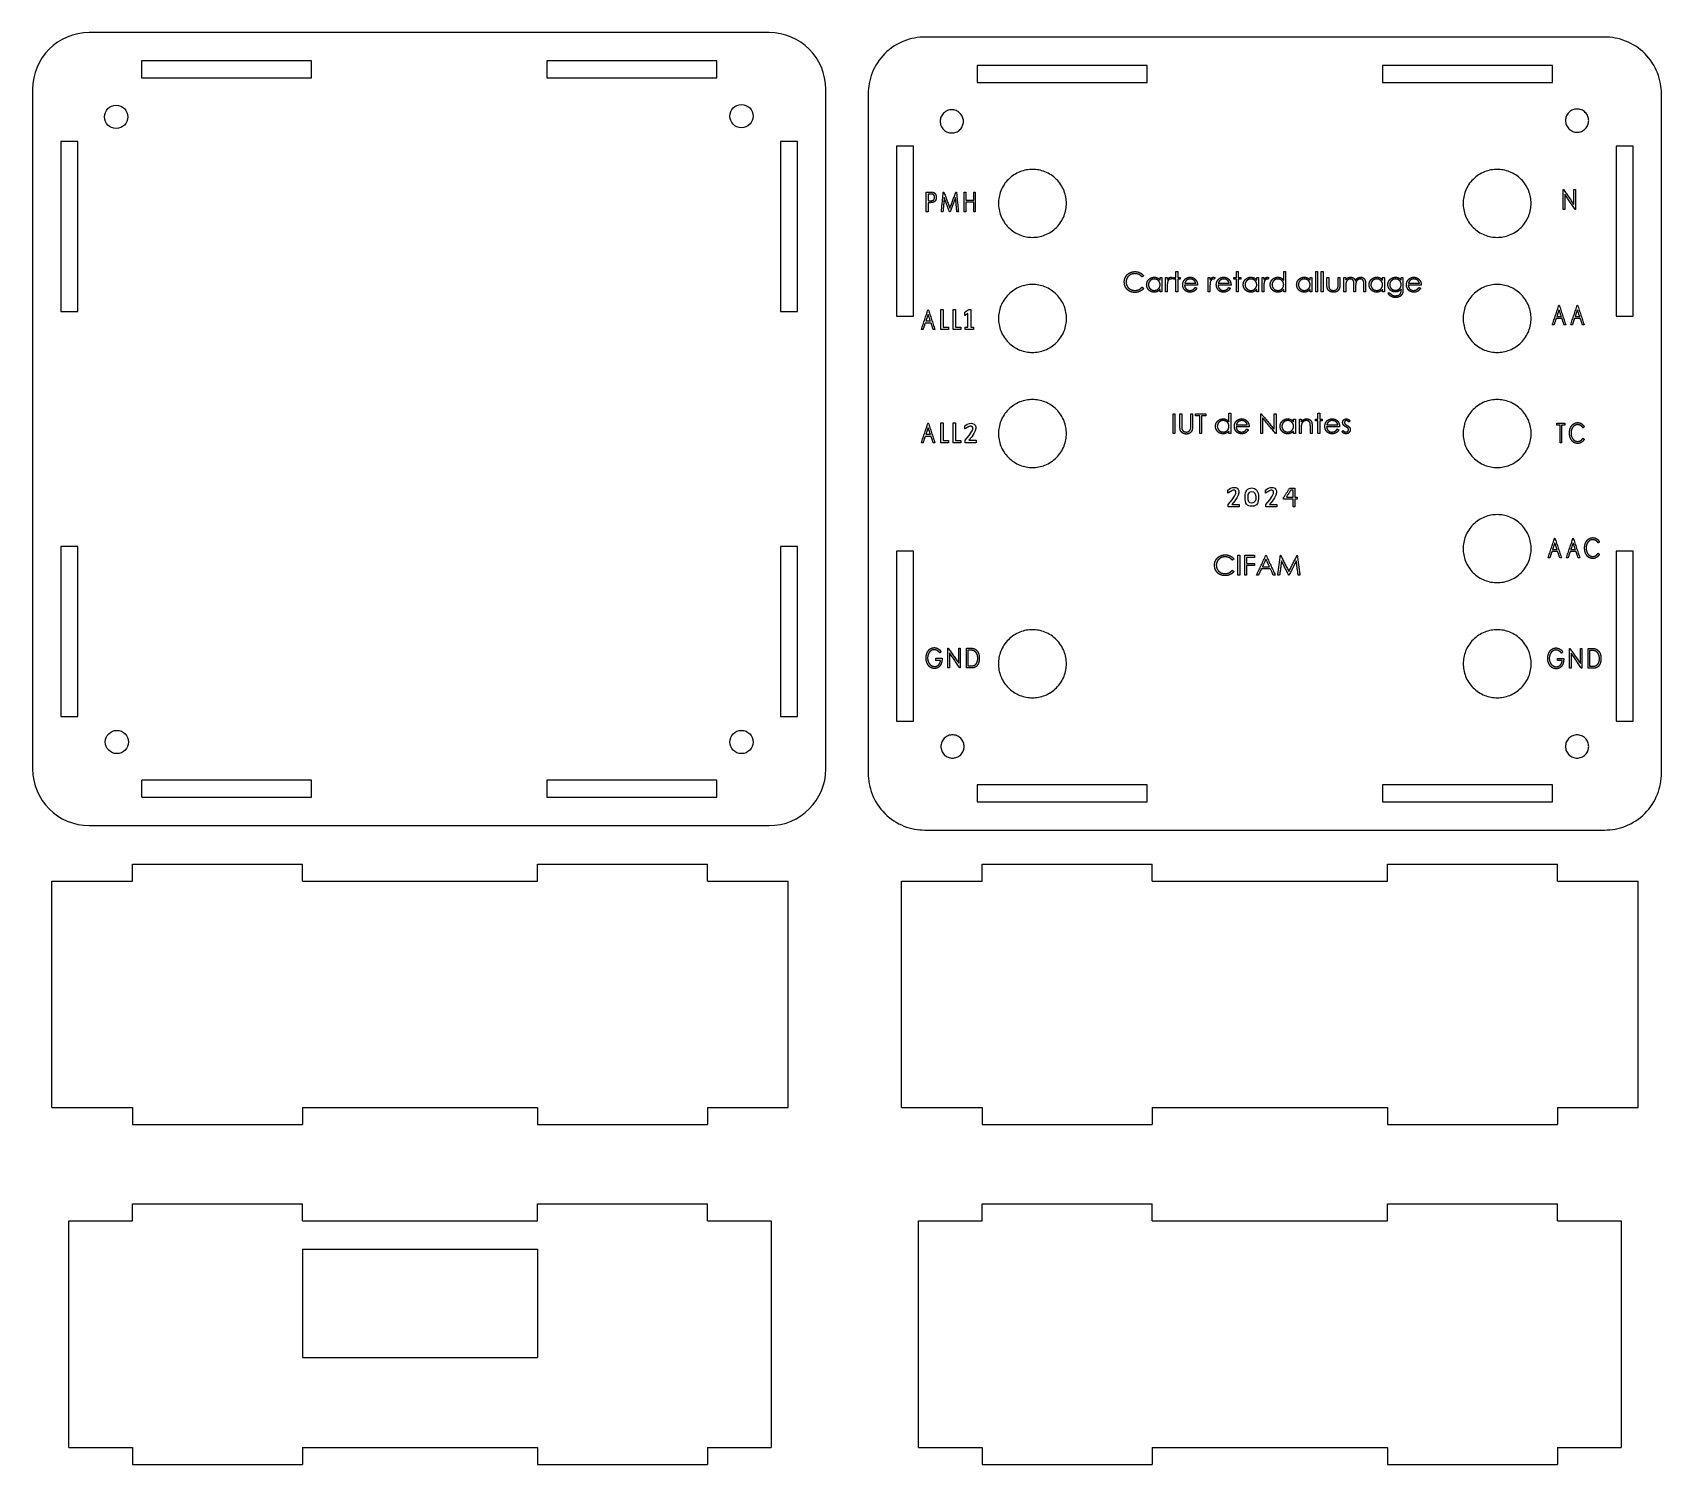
# Model space of a CAD drawing. Header units: millimetres. Extents: x 7 to 294, y -256 to -4.
import ezdxf

# ---------------------------------------------------------------- set-up
doc = ezdxf.new("R2010")
doc.units = ezdxf.units.MM
for name, color, linetype in [('path100', 7, 'CONTINUOUS'), ('path102', 7, 'CONTINUOUS'), ('path104', 7, 'CONTINUOUS'), ('path107', 7, 'CONTINUOUS'), ('path110', 7, 'CONTINUOUS'), ('path113', 7, 'CONTINUOUS'), ('path116', 7, 'CONTINUOUS'), ('path118', 7, 'CONTINUOUS'), ('path120', 7, 'CONTINUOUS'), ('path122', 7, 'CONTINUOUS'), ('path124', 7, 'CONTINUOUS'), ('path126', 7, 'CONTINUOUS'), ('path128', 7, 'CONTINUOUS'), ('path129', 7, 'CONTINUOUS'), ('path130', 7, 'CONTINUOUS'), ('path132', 7, 'CONTINUOUS'), ('path134', 7, 'CONTINUOUS'), ('path136', 7, 'CONTINUOUS'), ('path138', 7, 'CONTINUOUS'), ('path139', 7, 'CONTINUOUS'), ('path14', 7, 'CONTINUOUS'), ('path140', 7, 'CONTINUOUS'), ('path142', 7, 'CONTINUOUS'), ('path144', 7, 'CONTINUOUS'), ('path146', 7, 'CONTINUOUS'), ('path148', 7, 'CONTINUOUS'), ('path149', 7, 'CONTINUOUS'), ('path14_4', 7, 'CONTINUOUS'), ('path150', 7, 'CONTINUOUS'), ('path152', 7, 'CONTINUOUS'), ('path154', 7, 'CONTINUOUS'), ('path156', 7, 'CONTINUOUS'), ('path158', 7, 'CONTINUOUS'), ('path159', 7, 'CONTINUOUS'), ('path160', 7, 'CONTINUOUS'), ('path162', 7, 'CONTINUOUS'), ('path164', 7, 'CONTINUOUS'), ('path166', 7, 'CONTINUOUS'), ('path168', 7, 'CONTINUOUS'), ('path169', 7, 'CONTINUOUS'), ('path17', 7, 'CONTINUOUS'), ('path170', 7, 'CONTINUOUS'), ('path172', 7, 'CONTINUOUS'), ('path174', 7, 'CONTINUOUS'), ('path176', 7, 'CONTINUOUS'), ('path178', 7, 'CONTINUOUS'), ('path179', 7, 'CONTINUOUS'), ('path17_4', 7, 'CONTINUOUS'), ('path180', 7, 'CONTINUOUS'), ('path182', 7, 'CONTINUOUS'), ('path184', 7, 'CONTINUOUS'), ('path186', 7, 'CONTINUOUS'), ('path188', 7, 'CONTINUOUS'), ('path189', 7, 'CONTINUOUS'), ('path190', 7, 'CONTINUOUS'), ('path192', 7, 'CONTINUOUS'), ('path194', 7, 'CONTINUOUS'), ('path196', 7, 'CONTINUOUS'), ('path198', 7, 'CONTINUOUS'), ('path199', 7, 'CONTINUOUS'), ('path20', 7, 'CONTINUOUS'), ('path200', 7, 'CONTINUOUS'), ('path202', 7, 'CONTINUOUS'), ('path204', 7, 'CONTINUOUS'), ('path206', 7, 'CONTINUOUS'), ('path208', 7, 'CONTINUOUS'), ('path209', 7, 'CONTINUOUS'), ('path20_7', 7, 'CONTINUOUS'), ('path210', 7, 'CONTINUOUS'), ('path212', 7, 'CONTINUOUS'), ('path214', 7, 'CONTINUOUS'), ('path216', 7, 'CONTINUOUS'), ('path218', 7, 'CONTINUOUS'), ('path219', 7, 'CONTINUOUS'), ('path22', 7, 'CONTINUOUS'), ('path220', 7, 'CONTINUOUS'), ('path222', 7, 'CONTINUOUS'), ('path224', 7, 'CONTINUOUS'), ('path226', 7, 'CONTINUOUS'), ('path228', 7, 'CONTINUOUS'), ('path229', 7, 'CONTINUOUS'), ('path22_5', 7, 'CONTINUOUS'), ('path22_7', 7, 'CONTINUOUS'), ('path22_7_0', 7, 'CONTINUOUS'), ('path22_7_0_3', 7, 'CONTINUOUS'), ('path22_7_0_3_0', 7, 'CONTINUOUS'), ('path22_7_0_3_7', 7, 'CONTINUOUS'), ('path22_7_0_3_7_2', 7, 'CONTINUOUS'), ('path230', 7, 'CONTINUOUS'), ('path232', 7, 'CONTINUOUS'), ('path234', 7, 'CONTINUOUS'), ('path236', 7, 'CONTINUOUS'), ('path238', 7, 'CONTINUOUS'), ('path239', 7, 'CONTINUOUS'), ('path24', 7, 'CONTINUOUS'), ('path240', 7, 'CONTINUOUS'), ('path242', 7, 'CONTINUOUS'), ('path244', 7, 'CONTINUOUS'), ('path246', 7, 'CONTINUOUS'), ('path248', 7, 'CONTINUOUS'), ('path249', 7, 'CONTINUOUS'), ('path250', 7, 'CONTINUOUS'), ('path252', 7, 'CONTINUOUS'), ('path253', 7, 'CONTINUOUS'), ('path254', 7, 'CONTINUOUS'), ('path256', 7, 'CONTINUOUS'), ('path257', 7, 'CONTINUOUS'), ('path258', 7, 'CONTINUOUS'), ('path260', 7, 'CONTINUOUS'), ('path261', 7, 'CONTINUOUS'), ('path262', 7, 'CONTINUOUS'), ('path27', 7, 'CONTINUOUS'), ('path27_7', 7, 'CONTINUOUS'), ('path30', 7, 'CONTINUOUS'), ('path30_2', 7, 'CONTINUOUS'), ('path33', 7, 'CONTINUOUS'), ('path33_5', 7, 'CONTINUOUS'), ('path36', 7, 'CONTINUOUS'), ('path36_7', 7, 'CONTINUOUS'), ('path38', 7, 'CONTINUOUS'), ('path40', 7, 'CONTINUOUS'), ('path43', 7, 'CONTINUOUS'), ('path46', 7, 'CONTINUOUS'), ('path49', 7, 'CONTINUOUS'), ('path52', 7, 'CONTINUOUS'), ('path52_0', 7, 'CONTINUOUS'), ('path62', 7, 'CONTINUOUS'), ('path65', 7, 'CONTINUOUS'), ('path68', 7, 'CONTINUOUS'), ('path70', 7, 'CONTINUOUS'), ('path72', 7, 'CONTINUOUS'), ('path75', 7, 'CONTINUOUS'), ('path78', 7, 'CONTINUOUS'), ('path81', 7, 'CONTINUOUS'), ('path81_010', 7, 'CONTINUOUS'), ('path81_9', 7, 'CONTINUOUS'), ('path84', 7, 'CONTINUOUS'), ('path86', 7, 'CONTINUOUS'), ('path88', 7, 'CONTINUOUS'), ('path91', 7, 'CONTINUOUS'), ('path94', 7, 'CONTINUOUS'), ('path97', 7, 'CONTINUOUS'), ('Shape', 7, 'CONTINUOUS'), ('Shape005', 7, 'CONTINUOUS'), ('Shape016', 7, 'CONTINUOUS'), ('Shape017', 7, 'CONTINUOUS'), ('Shape070', 7, 'CONTINUOUS'), ('Shape071', 7, 'CONTINUOUS'), ('Shape080', 7, 'CONTINUOUS'), ('Shape081', 7, 'CONTINUOUS'), ('Shape085', 7, 'CONTINUOUS'), ('Shape086', 7, 'CONTINUOUS'), ('Shape093', 7, 'CONTINUOUS'), ('Shape100', 7, 'CONTINUOUS'), ('Shape1000', 7, 'CONTINUOUS'), ('Shape1001', 7, 'CONTINUOUS'), ('Shape1014', 7, 'CONTINUOUS'), ('Shape1015', 7, 'CONTINUOUS'), ('Shape111', 7, 'CONTINUOUS'), ('Shape112', 7, 'CONTINUOUS'), ('Shape1150', 7, 'CONTINUOUS'), ('Shape1204', 7, 'CONTINUOUS'), ('Shape121', 7, 'CONTINUOUS'), ('Shape122', 7, 'CONTINUOUS'), ('Shape1257', 7, 'CONTINUOUS'), ('Shape1258', 7, 'CONTINUOUS'), ('Shape126', 7, 'CONTINUOUS'), ('Shape127', 7, 'CONTINUOUS'), ('Shape1301', 7, 'CONTINUOUS'), ('Shape1302', 7, 'CONTINUOUS'), ('Shape1315', 7, 'CONTINUOUS'), ('Shape1316', 7, 'CONTINUOUS'), ('Shape136', 7, 'CONTINUOUS'), ('Shape137', 7, 'CONTINUOUS'), ('Shape1407', 7, 'CONTINUOUS'), ('Shape1408', 7, 'CONTINUOUS'), ('Shape141', 7, 'CONTINUOUS'), ('Shape1438', 7, 'CONTINUOUS'), ('Shape1481', 7, 'CONTINUOUS'), ('Shape1572', 7, 'CONTINUOUS'), ('Shape1573', 7, 'CONTINUOUS'), ('Shape1603', 7, 'CONTINUOUS'), ('Shape1604', 7, 'CONTINUOUS'), ('Shape1617', 7, 'CONTINUOUS'), ('Shape1618', 7, 'CONTINUOUS'), ('Shape1672', 7, 'CONTINUOUS'), ('Shape1673', 7, 'CONTINUOUS'), ('Shape1726', 7, 'CONTINUOUS'), ('Shape1769', 7, 'CONTINUOUS'), ('Shape1823', 7, 'CONTINUOUS'), ('Shape1876', 7, 'CONTINUOUS'), ('Shape1930', 7, 'CONTINUOUS'), ('Shape1983', 7, 'CONTINUOUS'), ('Shape2082', 7, 'CONTINUOUS'), ('Shape2206', 7, 'CONTINUOUS'), ('Shape2260', 7, 'CONTINUOUS'), ('Shape2313', 7, 'CONTINUOUS'), ('Shape2589', 7, 'CONTINUOUS'), ('Shape2619', 7, 'CONTINUOUS'), ('Shape2624', 7, 'CONTINUOUS'), ('Shape2719', 7, 'CONTINUOUS'), ('Shape2833', 7, 'CONTINUOUS'), ('Shape2924', 7, 'CONTINUOUS'), ('Shape294', 7, 'CONTINUOUS'), ('Shape2954', 7, 'CONTINUOUS'), ('Shape2965', 7, 'CONTINUOUS'), ('Shape305', 7, 'CONTINUOUS'), ('Shape306', 7, 'CONTINUOUS'), ('Shape3143', 7, 'CONTINUOUS'), ('Shape3156', 7, 'CONTINUOUS'), ('Shape3247', 7, 'CONTINUOUS'), ('Shape3277', 7, 'CONTINUOUS'), ('Shape3546', 7, 'CONTINUOUS'), ('Shape3557', 7, 'CONTINUOUS'), ('Shape3566', 7, 'CONTINUOUS'), ('Shape3570', 7, 'CONTINUOUS'), ('Shape358', 7, 'CONTINUOUS'), ('Shape3586', 7, 'CONTINUOUS'), ('Shape3588', 7, 'CONTINUOUS'), ('Shape359', 7, 'CONTINUOUS'), ('Shape3590', 7, 'CONTINUOUS'), ('Shape3592', 7, 'CONTINUOUS'), ('Shape3596', 7, 'CONTINUOUS'), ('Shape3598', 7, 'CONTINUOUS'), ('Shape3600', 7, 'CONTINUOUS'), ('Shape3602', 7, 'CONTINUOUS'), ('Shape3606', 7, 'CONTINUOUS'), ('Shape3608', 7, 'CONTINUOUS'), ('Shape3610', 7, 'CONTINUOUS'), ('Shape3612', 7, 'CONTINUOUS'), ('Shape3616', 7, 'CONTINUOUS'), ('Shape3618', 7, 'CONTINUOUS'), ('Shape3620', 7, 'CONTINUOUS'), ('Shape3622', 7, 'CONTINUOUS'), ('Shape3626', 7, 'CONTINUOUS'), ('Shape3628', 7, 'CONTINUOUS'), ('Shape3630', 7, 'CONTINUOUS'), ('Shape3632', 7, 'CONTINUOUS'), ('Shape3636', 7, 'CONTINUOUS'), ('Shape3638', 7, 'CONTINUOUS'), ('Shape3640', 7, 'CONTINUOUS'), ('Shape3642', 7, 'CONTINUOUS'), ('Shape3646', 7, 'CONTINUOUS'), ('Shape3648', 7, 'CONTINUOUS'), ('Shape3650', 7, 'CONTINUOUS'), ('Shape3652', 7, 'CONTINUOUS'), ('Shape3656', 7, 'CONTINUOUS'), ('Shape3660', 7, 'CONTINUOUS'), ('Shape3664', 7, 'CONTINUOUS'), ('Shape3668', 7, 'CONTINUOUS'), ('Shape411', 7, 'CONTINUOUS'), ('Shape412', 7, 'CONTINUOUS'), ('Shape421', 7, 'CONTINUOUS'), ('Shape422', 7, 'CONTINUOUS'), ('Shape553', 7, 'CONTINUOUS'), ('Shape558', 7, 'CONTINUOUS'), ('Shape569', 7, 'CONTINUOUS'), ('Shape570', 7, 'CONTINUOUS'), ('Shape623', 7, 'CONTINUOUS'), ('Shape624', 7, 'CONTINUOUS'), ('Shape777', 7, 'CONTINUOUS'), ('Shape778', 7, 'CONTINUOUS'), ('Shape789', 7, 'CONTINUOUS'), ('Shape790', 7, 'CONTINUOUS'), ('Shape842', 7, 'CONTINUOUS'), ('Shape894', 7, 'CONTINUOUS'), ('Shape948', 7, 'CONTINUOUS'), ('Shape949', 7, 'CONTINUOUS'), ('Shape985', 7, 'CONTINUOUS'), ('Shape986', 7, 'CONTINUOUS')]:
    doc.layers.add(name, color=color, linetype=linetype)

msp = doc.modelspace()

# ---------------------------------------------------------------- linework, layer by layer
at = {"layer": 'path100'}
for points in [[(210.006, -47.8874), (209.978, -47.9723)], [(209.978, -47.9723), (211.92, -47.9723)], [(210.036, -47.8089), (210.006, -47.8874)], [(210.069, -47.7353), (210.036, -47.8089)], [(210.106, -47.6666), (210.069, -47.7353)], [(210.145, -47.6042), (210.106, -47.6666)], [(210.188, -47.5474), (210.145, -47.6042)], [(210.234, -47.4955), (210.188, -47.5474)], [(210.283, -47.4492), (210.234, -47.4955)], [(210.353, -47.3931), (210.283, -47.4492)], [(210.427, -47.344), (210.353, -47.3931)], [(210.504, -47.3034), (210.427, -47.344)], [(210.585, -47.269), (210.504, -47.3034)], [(210.669, -47.2431), (210.585, -47.269)], [(210.757, -47.2241), (210.669, -47.2431)], [(210.848, -47.2129), (210.757, -47.2241)], [(210.942, -47.2095), (210.848, -47.2129)], [(211.057, -47.2151), (210.942, -47.2095)], [(211.169, -47.2333), (211.057, -47.2151)], [(211.279, -47.2627), (211.169, -47.2333)], [(211.385, -47.3048), (211.279, -47.2627)], [(211.486, -47.356), (211.385, -47.3048)], [(211.575, -47.4149), (211.486, -47.356)], [(211.655, -47.4815), (211.575, -47.4149)], [(211.724, -47.5558), (211.655, -47.4815)], [(211.784, -47.64), (211.724, -47.5558)], [(211.837, -47.7374), (211.784, -47.64)], [(211.883, -47.8482), (211.837, -47.7374)], [(211.92, -47.9723), (211.883, -47.8482)]]:
    msp.add_open_spline(points, degree=1, dxfattribs=at)
at = {"layer": 'path102'}
for points in [[(214.118, -49.4976), (214.118, -46.9399)], [(214.118, -46.9402), (214.433, -46.9402)], [(214.433, -48.4795), (214.432, -48.638)], [(214.432, -48.638), (214.432, -49.4976)], [(214.433, -46.9402), (214.433, -47.3167)], [(214.433, -47.3167), (214.504, -47.213)], [(214.436, -48.3351), (214.433, -48.4795)], [(214.44, -48.2047), (214.436, -48.3351)], [(214.447, -48.0883), (214.44, -48.2047)], [(214.454, -47.9852), (214.447, -48.0883)], [(214.464, -47.8962), (214.454, -47.9852)], [(214.475, -47.8212), (214.464, -47.8962)], [(214.489, -47.7602), (214.475, -47.8212)], [(214.508, -47.6922), (214.489, -47.7602)], [(214.504, -47.213), (214.578, -47.1246)], [(214.53, -47.6284), (214.508, -47.6922)], [(214.554, -47.5695), (214.53, -47.6284)], [(214.58, -47.5148), (214.554, -47.5695)], [(214.578, -47.1246), (214.653, -47.0524)], [(214.608, -47.465), (214.58, -47.5148)], [(214.637, -47.4201), (214.608, -47.465)], [(214.669, -47.3795), (214.637, -47.4201)], [(214.653, -47.0524), (214.73, -46.9949)], [(214.704, -47.3437), (214.669, -47.3795)], [(214.775, -47.2848), (214.704, -47.3437)], [(214.73, -46.9949), (214.809, -46.9515)], [(214.848, -47.2428), (214.775, -47.2848)], [(214.809, -46.9515), (214.89, -46.9199)], [(214.922, -47.2176), (214.848, -47.2428)], [(214.89, -46.9199), (214.972, -46.9016)], [(214.997, -47.2092), (214.922, -47.2176)], [(214.972, -46.9016), (215.057, -46.8953)], [(215.031, -47.2121), (214.997, -47.2092)], [(215.07, -47.2205), (215.031, -47.2121)], [(215.057, -46.8953), (215.122, -46.9008)], [(215.112, -47.2354), (215.07, -47.2205)], [(215.157, -47.2549), (215.112, -47.2354)], [(215.122, -46.9008), (215.189, -46.917)], [(215.33, -46.9829), (215.157, -47.2549)], [(215.189, -46.917), (215.258, -46.9443)], [(215.258, -46.9443), (215.33, -46.9829)], [(214.432, -49.4976), (214.118, -49.4976)]]:
    msp.add_open_spline(points, degree=1, dxfattribs=at)
at = {"layer": 'path104'}
for points in [[(215.554, -48.2262), (215.559, -48.1084)], [(215.56, -48.3517), (215.554, -48.2262)], [(215.559, -48.1084), (215.573, -47.9934)], [(215.575, -48.4744), (215.56, -48.3517)], [(215.573, -47.9934), (215.596, -47.8819)], [(215.602, -48.5929), (215.575, -48.4744)], [(215.596, -47.8819), (215.628, -47.7733)], [(215.64, -48.7086), (215.602, -48.5929)], [(215.628, -47.7733), (215.669, -47.6681)], [(215.688, -48.8215), (215.64, -48.7086)], [(215.669, -47.6681), (215.72, -47.5665)], [(215.746, -48.9308), (215.688, -48.8215)], [(215.72, -47.5665), (215.78, -47.4676)], [(215.78, -47.4676), (215.849, -47.3722)], [(215.849, -47.3722), (215.946, -47.2608)], [(218.157, -48.2865), (215.868, -48.2865)], [(215.868, -48.2865), (215.875, -48.3875)], [(215.875, -48.3875), (215.889, -48.4842)], [(215.889, -48.4842), (215.911, -48.5761)], [(215.911, -48.5761), (215.942, -48.663)], [(215.942, -48.663), (215.98, -48.7451)], [(215.946, -47.2608), (216.051, -47.1633)], [(215.98, -48.7451), (216.026, -48.8229)], [(216.026, -48.8229), (216.081, -48.8958)], [(216.051, -47.1633), (216.164, -47.082)], [(216.164, -47.082), (216.286, -47.0147)], [(216.286, -47.0147), (216.415, -46.9628)], [(216.415, -46.9628), (216.551, -46.9249)], [(216.551, -46.9249), (216.696, -46.9032)], [(216.696, -46.9032), (216.849, -46.8956)], [(216.849, -46.8956), (217.006, -46.9032)], [(217.006, -46.9032), (217.155, -46.927)], [(217.155, -46.927), (217.296, -46.9663)], [(217.296, -46.9663), (217.428, -47.021)], [(217.428, -47.021), (217.553, -47.0918)], [(217.553, -47.0918), (217.67, -47.1788)], [(217.602, -48.8806), (217.672, -48.7936)], [(217.67, -47.1788), (217.778, -47.2811)], [(217.672, -48.7936), (217.743, -48.6906)], [(217.743, -48.6902), (218.022, -48.8368)], [(217.778, -47.2811), (217.879, -47.3989)], [(217.879, -47.3989), (217.943, -47.4908)], [(217.943, -47.4908), (217.998, -47.5875)], [(218.022, -48.8368), (217.954, -48.9539)], [(217.998, -47.5875), (218.046, -47.6906)], [(218.046, -47.6906), (218.085, -47.7985)], [(218.085, -47.7985), (218.116, -47.9121)], [(218.116, -47.9121), (218.138, -48.0313)], [(218.138, -48.0313), (218.151, -48.1561)], [(218.151, -48.1561), (218.157, -48.2865)], [(215.815, -49.0367), (215.746, -48.9308)], [(215.895, -49.1391), (215.815, -49.0367)], [(215.984, -49.2337), (215.895, -49.1391)], [(216.082, -49.3157), (215.984, -49.2337)], [(216.081, -48.8958), (216.143, -48.9645)], [(216.188, -49.3851), (216.082, -49.3157)], [(216.143, -48.9645), (216.212, -49.0262)], [(216.302, -49.442), (216.188, -49.3851)], [(216.212, -49.0262), (216.284, -49.0802)], [(216.284, -49.0802), (216.361, -49.1258)], [(216.424, -49.4861), (216.302, -49.442)], [(216.361, -49.1258), (216.441, -49.1629)], [(216.555, -49.5177), (216.424, -49.4861)], [(216.441, -49.1629), (216.525, -49.1917)], [(216.525, -49.1917), (216.614, -49.212)], [(216.694, -49.5367), (216.555, -49.5177)], [(216.614, -49.212), (216.706, -49.2247)], [(216.841, -49.5431), (216.694, -49.5367)], [(216.706, -49.2247), (216.802, -49.229)], [(216.802, -49.229), (216.896, -49.2255)], [(216.973, -49.5381), (216.841, -49.5431)], [(216.896, -49.2255), (216.987, -49.2144)], [(217.099, -49.5232), (216.973, -49.5381)], [(216.987, -49.2144), (217.079, -49.1954)], [(217.079, -49.1954), (217.168, -49.1694)], [(217.217, -49.4986), (217.099, -49.5232)], [(217.168, -49.1694), (217.255, -49.1372)], [(217.329, -49.4643), (217.217, -49.4986)], [(217.255, -49.1372), (217.334, -49.0993)], [(217.434, -49.4201), (217.329, -49.4643)], [(217.334, -49.0993), (217.406, -49.0572)], [(217.406, -49.0572), (217.472, -49.0103)], [(217.534, -49.3668), (217.434, -49.4201)], [(217.472, -49.0103), (217.536, -48.9535)], [(217.628, -49.3051), (217.534, -49.3668)], [(217.536, -48.9535), (217.602, -48.8806)], [(217.717, -49.2343), (217.628, -49.3051)], [(217.801, -49.153), (217.717, -49.2343)], [(217.88, -49.059), (217.801, -49.153)], [(217.954, -48.9539), (217.88, -49.059)]]:
    msp.add_open_spline(points, degree=1, dxfattribs=at)
at = {"layer": 'path107'}
for points in [[(215.929, -47.8874), (215.901, -47.9723)], [(215.901, -47.9723), (217.843, -47.9723)], [(215.959, -47.8089), (215.929, -47.8874)], [(215.993, -47.7353), (215.959, -47.8089)], [(216.029, -47.6666), (215.993, -47.7353)], [(216.068, -47.6042), (216.029, -47.6666)], [(216.111, -47.5474), (216.068, -47.6042)], [(216.157, -47.4955), (216.111, -47.5474)], [(216.206, -47.4492), (216.157, -47.4955)], [(216.276, -47.3931), (216.206, -47.4492)], [(216.35, -47.344), (216.276, -47.3931)], [(216.427, -47.3034), (216.35, -47.344)], [(216.509, -47.269), (216.427, -47.3034)], [(216.592, -47.2431), (216.509, -47.269)], [(216.68, -47.2241), (216.592, -47.2431)], [(216.771, -47.2129), (216.68, -47.2241)], [(216.865, -47.2095), (216.771, -47.2129)], [(216.98, -47.2151), (216.865, -47.2095)], [(217.092, -47.2333), (216.98, -47.2151)], [(217.202, -47.2627), (217.092, -47.2333)], [(217.309, -47.3048), (217.202, -47.2627)], [(217.409, -47.356), (217.309, -47.3048)], [(217.499, -47.4149), (217.409, -47.356)], [(217.578, -47.4815), (217.499, -47.4149)], [(217.647, -47.5558), (217.578, -47.4815)], [(217.707, -47.64), (217.647, -47.5558)], [(217.76, -47.7374), (217.707, -47.64)], [(217.806, -47.8482), (217.76, -47.7374)], [(217.843, -47.9723), (217.806, -47.8482)]]:
    msp.add_open_spline(points, degree=1, dxfattribs=at)
at = {"layer": 'path110'}
for points in [[(219.099, -45.9082), (219.413, -45.9082)], [(219.099, -46.9402), (219.099, -45.9082)], [(219.413, -45.9082), (219.413, -46.9402)], [(218.65, -47.2543), (218.65, -46.9402)], [(218.65, -46.9402), (219.099, -46.9402)], [(219.099, -47.2543), (218.65, -47.2543)], [(219.099, -49.4979), (219.099, -47.2543)], [(219.413, -46.9402), (219.862, -46.9402)], [(219.862, -47.2543), (219.413, -47.2543)], [(219.413, -47.2543), (219.413, -49.4979)], [(219.862, -46.9402), (219.862, -47.2543)], [(219.413, -49.4979), (219.099, -49.4979)]]:
    msp.add_open_spline(points, degree=1, dxfattribs=at)
at = {"layer": 'path113'}
for points in [[(220.311, -48.2119), (220.317, -48.0787)], [(220.317, -48.348), (220.311, -48.2119)], [(220.317, -48.0787), (220.335, -47.9497)], [(220.335, -48.4791), (220.317, -48.348)], [(220.335, -47.9497), (220.366, -47.8263)], [(220.365, -48.6046), (220.335, -48.4791)], [(220.408, -48.7252), (220.365, -48.6046)], [(220.366, -47.8263), (220.41, -47.7071)], [(220.464, -48.8408), (220.408, -48.7252)], [(220.41, -47.7071), (220.465, -47.5935)], [(220.53, -48.9509), (220.464, -48.8408)], [(220.465, -47.5935), (220.532, -47.4849)], [(220.532, -47.4849), (220.612, -47.3804)], [(220.612, -47.3804), (220.705, -47.2816)], [(220.705, -47.2816), (220.806, -47.1911)], [(220.806, -47.1911), (220.912, -47.1126)], [(220.912, -47.1126), (221.023, -47.046)], [(221.023, -47.046), (221.139, -46.992)], [(221.139, -46.992), (221.261, -46.9492)], [(221.261, -46.9492), (221.387, -46.9191)], [(221.387, -46.9191), (221.518, -46.9016)], [(221.518, -46.9016), (221.654, -46.8953)], [(221.654, -46.8953), (221.81, -46.9029)], [(221.81, -46.9029), (221.959, -46.926)], [(221.959, -46.926), (222.1, -46.9652)], [(222.1, -46.9652), (222.233, -47.0192)], [(222.233, -47.0192), (222.359, -47.09)], [(222.359, -47.09), (222.477, -47.1798)], [(222.477, -47.1798), (222.587, -47.287)], [(222.587, -47.287), (222.689, -47.4132)], [(222.689, -47.4132), (222.689, -46.94)], [(222.689, -46.94), (223.003, -46.94)], [(223.003, -46.9402), (223.003, -49.4979)], [(220.609, -49.0554), (220.53, -48.9509)], [(220.701, -49.155), (220.609, -49.0554)], [(220.802, -49.2461), (220.701, -49.155)], [(220.907, -49.3246), (220.802, -49.2461)], [(221.017, -49.3912), (220.907, -49.3246)], [(221.132, -49.4459), (221.017, -49.3912)], [(221.253, -49.488), (221.132, -49.4459)], [(221.379, -49.5181), (221.253, -49.488)], [(221.509, -49.5364), (221.379, -49.5181)], [(221.644, -49.5427), (221.509, -49.5364)], [(221.796, -49.5359), (221.644, -49.5427)], [(221.943, -49.5134), (221.796, -49.5359)], [(222.082, -49.4769), (221.943, -49.5134)], [(222.216, -49.4257), (222.082, -49.4769)], [(222.344, -49.3584), (222.216, -49.4257)], [(222.466, -49.2743), (222.344, -49.3584)], [(222.58, -49.1733), (222.466, -49.2743)], [(222.689, -49.0555), (222.58, -49.1733)], [(222.689, -49.4979), (222.689, -49.0555)], [(223.003, -49.4979), (222.689, -49.4979)]]:
    msp.add_open_spline(points, degree=1, dxfattribs=at)
at = {"layer": 'path116'}
for points in [[(220.633, -48.0846), (220.625, -48.2157)], [(220.625, -48.2157), (220.634, -48.3461)], [(220.66, -47.957), (220.633, -48.0846)], [(220.634, -48.3461), (220.66, -48.4737)], [(220.703, -47.8322), (220.66, -47.957)], [(220.66, -48.4737), (220.704, -48.5985)], [(220.764, -47.7116), (220.703, -47.8322)], [(220.704, -48.5985), (220.766, -48.7205)], [(220.841, -47.5987), (220.764, -47.7116)], [(220.766, -48.7205), (220.843, -48.8341)], [(220.929, -47.4999), (220.841, -47.5987)], [(220.843, -48.8341), (220.931, -48.9344)], [(221.029, -47.4136), (220.929, -47.4999)], [(221.142, -47.3414), (221.029, -47.4136)], [(221.263, -47.2839), (221.142, -47.3414)], [(221.389, -47.2426), (221.263, -47.2839)], [(221.521, -47.2179), (221.389, -47.2426)], [(221.658, -47.2095), (221.521, -47.2179)], [(221.765, -47.2136), (221.658, -47.2093)], [(221.867, -47.2276), (221.765, -47.2136)], [(221.965, -47.2501), (221.867, -47.2276)], [(222.059, -47.2823), (221.965, -47.2501)], [(222.148, -47.323), (222.059, -47.2823)], [(222.234, -47.3728), (222.148, -47.323)], [(222.315, -47.4324), (222.234, -47.3728)], [(222.391, -47.5004), (222.315, -47.4324)], [(222.461, -47.5754), (222.391, -47.5004)], [(222.395, -48.9398), (222.482, -48.8438)], [(222.521, -47.6546), (222.461, -47.5754)], [(222.482, -48.8438), (222.556, -48.7365)], [(222.573, -47.7388), (222.521, -47.6546)], [(222.556, -48.7365), (222.614, -48.6194)], [(222.615, -47.8271), (222.573, -47.7388)], [(222.614, -48.6194), (222.656, -48.4946)], [(222.647, -47.9197), (222.615, -47.8271)], [(222.67, -48.0171), (222.647, -47.9197)], [(222.656, -48.4946), (222.681, -48.3635)], [(222.684, -48.1188), (222.67, -48.0171)], [(222.681, -48.3635), (222.689, -48.2247)], [(222.689, -48.2247), (222.684, -48.1188)], [(220.931, -48.9344), (221.032, -49.0213)], [(221.032, -49.0213), (221.145, -49.0949)], [(221.145, -49.0949), (221.266, -49.1538)], [(221.266, -49.1538), (221.392, -49.1952)], [(221.392, -49.1952), (221.522, -49.2203)], [(221.522, -49.2203), (221.655, -49.2288)], [(221.655, -49.2288), (221.791, -49.2203)], [(221.791, -49.2203), (221.924, -49.1957)], [(221.924, -49.1957), (222.052, -49.1544)], [(222.052, -49.1544), (222.177, -49.0962)], [(222.177, -49.0962), (222.293, -49.0239)], [(222.293, -49.0239), (222.395, -48.9398)]]:
    msp.add_open_spline(points, degree=1, dxfattribs=at)
at = {"layer": 'path118'}
for points in [[(223.631, -49.4976), (223.631, -46.9399)], [(223.631, -46.9402), (223.945, -46.9402)], [(223.945, -46.9402), (223.945, -47.3167)], [(223.945, -47.3167), (224.017, -47.213)], [(223.946, -48.4795), (223.945, -48.638)], [(223.945, -48.638), (223.945, -49.4976)], [(223.949, -48.3351), (223.946, -48.4795)], [(223.953, -48.2047), (223.949, -48.3351)], [(223.959, -48.0883), (223.953, -48.2047)], [(223.967, -47.9852), (223.959, -48.0883)], [(223.977, -47.8962), (223.967, -47.9852)], [(223.988, -47.8212), (223.977, -47.8962)], [(224.001, -47.7602), (223.988, -47.8212)], [(224.021, -47.6922), (224.001, -47.7602)], [(224.017, -47.213), (224.09, -47.1246)], [(224.043, -47.6284), (224.021, -47.6922)], [(224.067, -47.5695), (224.043, -47.6284)], [(224.093, -47.5148), (224.067, -47.5695)], [(224.09, -47.1246), (224.165, -47.0524)], [(224.121, -47.465), (224.093, -47.5148)], [(224.15, -47.4201), (224.121, -47.465)], [(224.182, -47.3795), (224.15, -47.4201)], [(224.165, -47.0524), (224.243, -46.9949)], [(224.217, -47.3437), (224.182, -47.3795)], [(224.288, -47.2848), (224.217, -47.3437)], [(224.243, -46.9949), (224.322, -46.9515)], [(224.36, -47.2428), (224.288, -47.2848)], [(224.322, -46.9515), (224.403, -46.9199)], [(224.435, -47.2176), (224.36, -47.2428)], [(224.403, -46.9199), (224.485, -46.9016)], [(224.51, -47.2092), (224.435, -47.2176)], [(224.485, -46.9016), (224.569, -46.8953)], [(224.544, -47.2121), (224.51, -47.2092)], [(224.583, -47.2205), (224.544, -47.2121)], [(224.569, -46.8953), (224.635, -46.9008)], [(224.625, -47.2354), (224.583, -47.2205)], [(224.67, -47.2549), (224.625, -47.2354)], [(224.635, -46.9008), (224.702, -46.917)], [(224.843, -46.9829), (224.67, -47.2549)], [(224.702, -46.917), (224.771, -46.9443)], [(224.771, -46.9443), (224.843, -46.9829)], [(223.945, -49.4976), (223.631, -49.4976)]]:
    msp.add_open_spline(points, degree=1, dxfattribs=at)
at = {"layer": 'path120'}
for points in [[(227.445, -47.4351), (227.445, -45.908)], [(227.445, -45.908), (227.759, -45.908)], [(227.759, -45.9082), (227.759, -49.4979)], [(225.067, -48.2119), (225.073, -48.0787)], [(225.073, -48.348), (225.067, -48.2119)], [(225.073, -48.0787), (225.092, -47.9497)], [(225.092, -48.4791), (225.073, -48.348)], [(225.092, -47.9497), (225.123, -47.8263)], [(225.122, -48.6046), (225.092, -48.4791)], [(225.165, -48.7252), (225.122, -48.6046)], [(225.123, -47.8263), (225.166, -47.7071)], [(225.22, -48.8408), (225.165, -48.7252)], [(225.166, -47.7071), (225.221, -47.5935)], [(225.287, -48.9509), (225.22, -48.8408)], [(225.221, -47.5935), (225.289, -47.4849)], [(225.289, -47.4849), (225.369, -47.3804)], [(225.369, -47.3804), (225.461, -47.2816)], [(225.461, -47.2816), (225.562, -47.1911)], [(225.562, -47.1911), (225.669, -47.1126)], [(225.669, -47.1126), (225.779, -47.046)], [(225.779, -47.046), (225.896, -46.992)], [(225.896, -46.992), (226.017, -46.9492)], [(226.017, -46.9492), (226.143, -46.9191)], [(226.143, -46.9191), (226.274, -46.9016)], [(226.274, -46.9016), (226.41, -46.8953)], [(226.41, -46.8953), (226.567, -46.9037)], [(226.567, -46.9037), (226.715, -46.9289)], [(226.715, -46.9289), (226.856, -46.9716)], [(226.856, -46.9716), (226.99, -47.0305)], [(226.99, -47.0305), (227.115, -47.1062)], [(227.115, -47.1062), (227.234, -47.1988)], [(227.234, -47.1988), (227.343, -47.3089)], [(227.343, -47.3089), (227.445, -47.4351)], [(225.366, -49.0554), (225.287, -48.9509)], [(225.458, -49.155), (225.366, -49.0554)], [(225.558, -49.2461), (225.458, -49.155)], [(225.663, -49.3246), (225.558, -49.2461)], [(225.774, -49.3912), (225.663, -49.3246)], [(225.889, -49.4459), (225.774, -49.3912)], [(226.009, -49.488), (225.889, -49.4459)], [(226.135, -49.5181), (226.009, -49.488)], [(226.265, -49.5364), (226.135, -49.5181)], [(226.401, -49.5427), (226.265, -49.5364)], [(226.553, -49.5359), (226.401, -49.5427)], [(226.699, -49.5134), (226.553, -49.5359)], [(226.839, -49.4769), (226.699, -49.5134)], [(226.973, -49.4257), (226.839, -49.4769)], [(227.1, -49.3584), (226.973, -49.4257)], [(227.222, -49.2743), (227.1, -49.3584)], [(227.337, -49.1733), (227.222, -49.2743)], [(227.445, -49.0555), (227.337, -49.1733)], [(227.445, -49.4979), (227.445, -49.0555)], [(227.759, -49.4979), (227.445, -49.4979)]]:
    msp.add_open_spline(points, degree=1, dxfattribs=at)
at = {"layer": 'path122'}
for points in [[(225.39, -48.0846), (225.381, -48.2157)], [(225.381, -48.2157), (225.39, -48.3461)], [(225.416, -47.957), (225.39, -48.0846)], [(225.39, -48.3461), (225.416, -48.4737)], [(225.46, -47.8322), (225.416, -47.957)], [(225.416, -48.4737), (225.46, -48.5985)], [(225.521, -47.7116), (225.46, -47.8322)], [(225.46, -48.5985), (225.522, -48.7205)], [(225.597, -47.5987), (225.521, -47.7116)], [(225.522, -48.7205), (225.599, -48.8341)], [(225.686, -47.4999), (225.597, -47.5987)], [(225.599, -48.8341), (225.688, -48.9344)], [(225.786, -47.4136), (225.686, -47.4999)], [(225.898, -47.3414), (225.786, -47.4136)], [(226.019, -47.2839), (225.898, -47.3414)], [(226.145, -47.2426), (226.019, -47.2839)], [(226.277, -47.2179), (226.145, -47.2426)], [(226.415, -47.2095), (226.277, -47.2179)], [(226.521, -47.2136), (226.415, -47.2093)], [(226.624, -47.2276), (226.521, -47.2136)], [(226.722, -47.2501), (226.624, -47.2276)], [(226.816, -47.2823), (226.722, -47.2501)], [(226.905, -47.323), (226.816, -47.2823)], [(226.99, -47.3728), (226.905, -47.323)], [(227.071, -47.4324), (226.99, -47.3728)], [(227.147, -47.5004), (227.071, -47.4324)], [(227.217, -47.5754), (227.147, -47.5004)], [(227.152, -48.9398), (227.238, -48.8438)], [(227.278, -47.6546), (227.217, -47.5754)], [(227.238, -48.8438), (227.312, -48.7365)], [(227.329, -47.7388), (227.278, -47.6546)], [(227.312, -48.7365), (227.37, -48.6194)], [(227.371, -47.8271), (227.329, -47.7388)], [(227.37, -48.6194), (227.412, -48.4946)], [(227.403, -47.9197), (227.371, -47.8271)], [(227.426, -48.0171), (227.403, -47.9197)], [(227.412, -48.4946), (227.437, -48.3635)], [(227.44, -48.1188), (227.426, -48.0171)], [(227.437, -48.3635), (227.445, -48.2247)], [(227.445, -48.2247), (227.44, -48.1188)], [(225.688, -48.9344), (225.789, -49.0213)], [(225.789, -49.0213), (225.901, -49.0949)], [(225.901, -49.0949), (226.023, -49.1538)], [(226.023, -49.1538), (226.148, -49.1952)], [(226.148, -49.1952), (226.278, -49.2203)], [(226.278, -49.2203), (226.412, -49.2288)], [(226.412, -49.2288), (226.548, -49.2203)], [(226.548, -49.2203), (226.68, -49.1957)], [(226.68, -49.1957), (226.809, -49.1544)], [(226.809, -49.1544), (226.933, -49.0962)], [(226.933, -49.0962), (227.049, -49.0239)], [(227.049, -49.0239), (227.152, -48.9398)]]:
    msp.add_open_spline(points, degree=1, dxfattribs=at)
at = {"layer": 'path124'}
for points in [[(229.734, -48.2119), (229.74, -48.0787)], [(229.74, -48.348), (229.734, -48.2119)], [(229.74, -48.0787), (229.758, -47.9497)], [(229.758, -48.4791), (229.74, -48.348)], [(229.758, -47.9497), (229.789, -47.8263)], [(229.788, -48.6046), (229.758, -48.4791)], [(229.831, -48.7252), (229.788, -48.6046)], [(229.789, -47.8263), (229.833, -47.7071)], [(229.887, -48.8408), (229.831, -48.7252)], [(229.833, -47.7071), (229.888, -47.5935)], [(229.953, -48.9509), (229.887, -48.8408)], [(229.888, -47.5935), (229.955, -47.4849)], [(229.955, -47.4849), (230.035, -47.3804)], [(230.035, -47.3804), (230.128, -47.2816)], [(230.128, -47.2816), (230.229, -47.1911)], [(230.229, -47.1911), (230.335, -47.1126)], [(230.335, -47.1126), (230.446, -47.046)], [(230.446, -47.046), (230.563, -46.992)], [(230.563, -46.992), (230.684, -46.9492)], [(230.684, -46.9492), (230.81, -46.9191)], [(230.81, -46.9191), (230.941, -46.9016)], [(230.941, -46.9016), (231.077, -46.8953)], [(231.077, -46.8953), (231.234, -46.9029)], [(231.234, -46.9029), (231.382, -46.926)], [(231.382, -46.926), (231.523, -46.9652)], [(231.523, -46.9652), (231.656, -47.0192)], [(231.656, -47.0192), (231.782, -47.09)], [(231.782, -47.09), (231.9, -47.1798)], [(231.9, -47.1798), (232.01, -47.287)], [(232.01, -47.287), (232.112, -47.4132)], [(232.112, -47.4132), (232.112, -46.94)], [(232.112, -46.94), (232.426, -46.94)], [(232.426, -46.9402), (232.426, -49.4979)], [(230.032, -49.0554), (229.953, -48.9509)], [(230.124, -49.155), (230.032, -49.0554)], [(230.225, -49.2461), (230.124, -49.155)], [(230.33, -49.3246), (230.225, -49.2461)], [(230.441, -49.3912), (230.33, -49.3246)], [(230.556, -49.4459), (230.441, -49.3912)], [(230.676, -49.488), (230.556, -49.4459)], [(230.802, -49.5181), (230.676, -49.488)], [(230.932, -49.5364), (230.802, -49.5181)], [(231.067, -49.5427), (230.932, -49.5364)], [(231.219, -49.5359), (231.067, -49.5427)], [(231.366, -49.5134), (231.219, -49.5359)], [(231.506, -49.4769), (231.366, -49.5134)], [(231.639, -49.4257), (231.506, -49.4769)], [(231.767, -49.3584), (231.639, -49.4257)], [(231.889, -49.2743), (231.767, -49.3584)], [(232.003, -49.1733), (231.889, -49.2743)], [(232.112, -49.0555), (232.003, -49.1733)], [(232.112, -49.4979), (232.112, -49.0555)], [(232.426, -49.4979), (232.112, -49.4979)]]:
    msp.add_open_spline(points, degree=1, dxfattribs=at)
at = {"layer": 'path126'}
for points in [[(230.056, -48.0846), (230.048, -48.2157)], [(230.048, -48.2157), (230.057, -48.3461)], [(230.083, -47.957), (230.056, -48.0846)], [(230.057, -48.3461), (230.083, -48.4737)], [(230.126, -47.8322), (230.083, -47.957)], [(230.083, -48.4737), (230.127, -48.5985)], [(230.187, -47.7116), (230.126, -47.8322)], [(230.127, -48.5985), (230.189, -48.7205)], [(230.264, -47.5987), (230.187, -47.7116)], [(230.189, -48.7205), (230.266, -48.8341)], [(230.352, -47.4999), (230.264, -47.5987)], [(230.266, -48.8341), (230.354, -48.9344)], [(230.452, -47.4136), (230.352, -47.4999)], [(230.565, -47.3414), (230.452, -47.4136)], [(230.686, -47.2839), (230.565, -47.3414)], [(230.812, -47.2426), (230.686, -47.2839)], [(230.944, -47.2179), (230.812, -47.2426)], [(231.081, -47.2095), (230.944, -47.2179)], [(231.188, -47.2136), (231.081, -47.2093)], [(231.29, -47.2276), (231.188, -47.2136)], [(231.388, -47.2501), (231.29, -47.2276)], [(231.482, -47.2823), (231.388, -47.2501)], [(231.571, -47.323), (231.482, -47.2823)], [(231.657, -47.3728), (231.571, -47.323)], [(231.738, -47.4324), (231.657, -47.3728)], [(231.814, -47.5004), (231.738, -47.4324)], [(231.884, -47.5754), (231.814, -47.5004)], [(231.818, -48.9398), (231.905, -48.8438)], [(231.944, -47.6546), (231.884, -47.5754)], [(231.905, -48.8438), (231.979, -48.7365)], [(231.996, -47.7388), (231.944, -47.6546)], [(231.979, -48.7365), (232.037, -48.6194)], [(232.038, -47.8271), (231.996, -47.7388)], [(232.037, -48.6194), (232.079, -48.4946)], [(232.07, -47.9197), (232.038, -47.8271)], [(232.093, -48.0171), (232.07, -47.9197)], [(232.079, -48.4946), (232.104, -48.3635)], [(232.107, -48.1188), (232.093, -48.0171)], [(232.104, -48.3635), (232.112, -48.2247)], [(232.112, -48.2247), (232.107, -48.1188)], [(230.354, -48.9344), (230.455, -49.0213)], [(230.455, -49.0213), (230.568, -49.0949)], [(230.568, -49.0949), (230.689, -49.1538)], [(230.689, -49.1538), (230.815, -49.1952)], [(230.815, -49.1952), (230.945, -49.2203)], [(230.945, -49.2203), (231.079, -49.2288)], [(231.079, -49.2288), (231.215, -49.2203)], [(231.215, -49.2203), (231.347, -49.1957)], [(231.347, -49.1957), (231.475, -49.1544)], [(231.475, -49.1544), (231.6, -49.0962)], [(231.6, -49.0962), (231.716, -49.0239)], [(231.716, -49.0239), (231.818, -48.9398)]]:
    msp.add_open_spline(points, degree=1, dxfattribs=at)
at = {"layer": 'path128'}
for points in [[(233.099, -45.9082), (233.413, -45.9082)], [(233.099, -49.4979), (233.099, -45.9082)], [(233.413, -45.9082), (233.413, -49.4979)], [(233.413, -49.4979), (233.099, -49.4979)]]:
    msp.add_open_spline(points, degree=1, dxfattribs=at)
at = {"layer": 'path129'}
for points in [[(234.086, -45.9082), (234.4, -45.9082)], [(234.086, -49.4979), (234.086, -45.9082)], [(234.4, -45.9082), (234.4, -49.4979)], [(234.4, -49.4979), (234.086, -49.4979)]]:
    msp.add_open_spline(points, degree=1, dxfattribs=at)
at = {"layer": 'path130'}
for points in [[(235.074, -48.1621), (235.074, -46.9401)], [(235.074, -46.9402), (235.388, -46.9402)], [(235.076, -48.2932), (235.074, -48.1621)], [(235.081, -48.4159), (235.076, -48.2932)], [(235.091, -48.5295), (235.081, -48.4159)], [(235.105, -48.6354), (235.091, -48.5295)], [(235.123, -48.7322), (235.105, -48.6354)], [(235.145, -48.8212), (235.123, -48.7322)], [(235.17, -48.9011), (235.145, -48.8212)], [(235.388, -46.9402), (235.388, -48.1265)], [(235.388, -48.1265), (235.388, -48.231)], [(235.388, -48.231), (235.391, -48.3264)], [(235.391, -48.3264), (235.395, -48.414)], [(235.395, -48.414), (235.4, -48.4932)], [(235.4, -48.4932), (235.407, -48.5633)], [(235.407, -48.5633), (235.416, -48.6257)], [(235.416, -48.6257), (235.426, -48.679)], [(235.426, -48.679), (235.438, -48.7246)], [(235.438, -48.7246), (235.459, -48.7814)], [(235.459, -48.7814), (235.483, -48.8354)], [(235.483, -48.8354), (235.513, -48.8859)], [(236.887, -48.9439), (236.95, -48.852)], [(236.95, -48.852), (236.996, -48.7497)], [(236.996, -48.7497), (237.008, -48.7076)], [(237.008, -48.7076), (237.019, -48.6557)], [(237.019, -48.6557), (237.028, -48.5933)], [(237.028, -48.5933), (237.035, -48.5204)], [(237.035, -48.5204), (237.041, -48.437)], [(237.041, -48.437), (237.044, -48.3437)], [(237.044, -48.3437), (237.047, -48.24)], [(237.047, -48.24), (237.048, -48.1264)], [(237.048, -48.1264), (237.048, -46.9401)], [(237.048, -46.9401), (237.362, -46.9401)], [(237.291, -48.8268), (237.265, -48.9053)], [(237.313, -48.7406), (237.291, -48.8268)], [(237.331, -48.6452), (237.313, -48.7406)], [(237.345, -48.5428), (237.331, -48.6452)], [(237.354, -48.4314), (237.345, -48.5428)], [(237.36, -48.3122), (237.354, -48.4314)], [(237.362, -48.1853), (237.36, -48.3122)], [(237.362, -46.9401), (237.362, -48.1853)], [(235.2, -48.9726), (235.17, -48.9011)], [(235.234, -49.0378), (235.2, -48.9726)], [(235.271, -49.0995), (235.234, -49.0378)], [(235.313, -49.1577), (235.271, -49.0995)], [(235.358, -49.2124), (235.313, -49.1577)], [(235.408, -49.2629), (235.358, -49.2124)], [(235.462, -49.3099), (235.408, -49.2629)], [(235.52, -49.3533), (235.462, -49.3099)], [(235.513, -48.8859), (235.546, -48.9335)], [(235.582, -49.3926), (235.52, -49.3533)], [(235.546, -48.9335), (235.583, -48.9784)], [(235.648, -49.4277), (235.582, -49.3926)], [(235.583, -48.9784), (235.625, -49.0198)], [(235.625, -49.0198), (235.671, -49.0583)], [(235.718, -49.4585), (235.648, -49.4277)], [(235.671, -49.0583), (235.721, -49.0934)], [(235.792, -49.4837), (235.718, -49.4585)], [(235.721, -49.0934), (235.832, -49.1523)], [(235.87, -49.5046), (235.792, -49.4837)], [(235.832, -49.1523), (235.952, -49.195)], [(235.952, -49.5215), (235.87, -49.5046)], [(235.952, -49.195), (236.083, -49.2202)], [(236.037, -49.5334), (235.952, -49.5215)], [(236.127, -49.5405), (236.037, -49.5334)], [(236.083, -49.2202), (236.223, -49.2286)], [(236.22, -49.5432), (236.127, -49.5405)], [(236.314, -49.5405), (236.22, -49.5432)], [(236.223, -49.2286), (236.363, -49.2202)], [(236.403, -49.5334), (236.314, -49.5405)], [(236.363, -49.2202), (236.492, -49.1956)], [(236.489, -49.5215), (236.403, -49.5334)], [(236.571, -49.5046), (236.489, -49.5215)], [(236.492, -49.1956), (236.61, -49.1542)], [(236.648, -49.4837), (236.571, -49.5046)], [(236.61, -49.1542), (236.716, -49.0967)], [(236.721, -49.4585), (236.648, -49.4837)], [(236.716, -49.0967), (236.81, -49.0259)], [(236.791, -49.4277), (236.721, -49.4585)], [(236.856, -49.3926), (236.791, -49.4277)], [(236.81, -49.0259), (236.887, -48.9439)], [(236.918, -49.3533), (236.856, -49.3926)], [(236.975, -49.3099), (236.918, -49.3533)], [(237.028, -49.2636), (236.975, -49.3099)], [(237.078, -49.2131), (237.028, -49.2636)], [(237.123, -49.1591), (237.078, -49.2131)], [(237.165, -49.1016), (237.123, -49.1591)], [(237.202, -49.0406), (237.165, -49.1016)], [(237.236, -48.9761), (237.202, -49.0406)], [(237.265, -48.9053), (237.236, -48.9761)]]:
    msp.add_open_spline(points, degree=1, dxfattribs=at)
at = {"layer": 'path132'}
for points in [[(238.08, -46.9402), (238.394, -46.9402)], [(238.08, -49.4979), (238.08, -46.9402)], [(238.394, -46.9402), (238.394, -47.3847)], [(238.394, -47.3847), (238.481, -47.2698)], [(238.395, -48.3059), (238.394, -48.4216)], [(238.394, -48.4216), (238.394, -49.4979)], [(238.4, -48.1987), (238.395, -48.3059)], [(238.407, -48.0984), (238.4, -48.1987)], [(238.418, -48.0066), (238.407, -48.0984)], [(238.432, -47.9217), (238.418, -48.0066)], [(238.449, -47.8446), (238.432, -47.9217)], [(238.468, -47.7759), (238.449, -47.8446)], [(238.491, -47.7142), (238.468, -47.7759)], [(238.481, -47.2698), (238.569, -47.1716)], [(238.545, -47.6041), (238.491, -47.7142)], [(238.613, -47.5067), (238.545, -47.6041)], [(238.569, -47.1716), (238.658, -47.0903)], [(238.695, -47.4204), (238.613, -47.5067)], [(238.658, -47.0903), (238.749, -47.0251)], [(238.789, -47.3461), (238.695, -47.4204)], [(238.749, -47.0251), (238.876, -46.9683)], [(238.891, -47.2865), (238.789, -47.3461)], [(238.876, -46.9683), (239.006, -46.9276)], [(238.998, -47.2437), (238.891, -47.2865)], [(239.108, -47.2178), (238.998, -47.2437)], [(239.006, -46.9276), (239.139, -46.9038)], [(239.221, -47.2093), (239.108, -47.2178)], [(239.139, -46.9038), (239.276, -46.8953)], [(239.318, -47.2157), (239.221, -47.2093)], [(239.276, -46.8953), (239.369, -46.9001)], [(239.408, -47.234), (239.318, -47.2157)], [(239.369, -46.9001), (239.458, -46.9133)], [(239.491, -47.2655), (239.408, -47.234)], [(239.458, -46.9133), (239.546, -46.9363)], [(239.567, -47.309), (239.491, -47.2655)], [(239.546, -46.9363), (239.631, -46.9686)], [(239.634, -47.3622), (239.567, -47.309)], [(239.631, -46.9686), (239.711, -47.0086)], [(239.691, -47.424), (239.634, -47.3622)], [(239.737, -47.4941), (239.691, -47.424)], [(239.711, -47.0086), (239.784, -47.0541)], [(239.771, -47.5726), (239.737, -47.4941)], [(239.785, -47.6182), (239.771, -47.5726)], [(239.784, -47.0541), (239.849, -47.106)], [(239.797, -47.6736), (239.785, -47.6182)], [(239.807, -47.7373), (239.797, -47.6736)], [(239.815, -47.811), (239.807, -47.7373)], [(239.821, -47.8937), (239.815, -47.811)], [(239.826, -47.9856), (239.821, -47.8937)], [(239.829, -48.0872), (239.826, -47.9856)], [(239.83, -48.1973), (239.829, -48.0872)], [(239.83, -49.4979), (239.83, -48.1973)], [(239.849, -47.106), (239.906, -47.1642)], [(239.906, -47.1642), (239.957, -47.2315)], [(239.957, -47.2315), (240.005, -47.3122)], [(240.005, -47.3122), (240.049, -47.4054)], [(240.049, -47.4054), (240.09, -47.5127)], [(240.09, -47.5127), (240.132, -47.4391)], [(240.132, -47.4391), (240.177, -47.3703)], [(240.145, -48.3712), (240.144, -48.503)], [(240.144, -48.503), (240.144, -49.4979)], [(240.15, -48.2492), (240.145, -48.3712)], [(240.157, -48.137), (240.15, -48.2492)], [(240.167, -48.0346), (240.157, -48.137)], [(240.18, -47.9421), (240.167, -48.0346)], [(240.177, -47.3703), (240.225, -47.3058)], [(240.196, -47.8593), (240.18, -47.9421)], [(240.215, -47.7864), (240.196, -47.8593)], [(240.236, -47.7233), (240.215, -47.7864)], [(240.225, -47.3058), (240.274, -47.2463)], [(240.29, -47.6126), (240.236, -47.7233)], [(240.274, -47.2463), (240.327, -47.1909)], [(240.356, -47.513), (240.29, -47.6126)], [(240.327, -47.1909), (240.382, -47.1404)], [(240.436, -47.4254), (240.356, -47.513)], [(240.382, -47.1404), (240.439, -47.0941)], [(240.53, -47.3496), (240.436, -47.4254)], [(240.439, -47.0941), (240.5, -47.0527)], [(240.5, -47.0527), (240.624, -46.984)], [(240.633, -47.2879), (240.53, -47.3496)], [(240.624, -46.984), (240.755, -46.9343)], [(240.742, -47.2445), (240.633, -47.2879)], [(240.855, -47.2178), (240.742, -47.2445)], [(240.755, -46.9343), (240.889, -46.9048)], [(240.973, -47.2094), (240.855, -47.2178)], [(240.889, -46.9048), (241.028, -46.895)], [(241.07, -47.2149), (240.973, -47.2094)], [(241.028, -46.895), (241.156, -46.9035)], [(241.159, -47.2324), (241.07, -47.2149)], [(241.156, -46.9035), (241.277, -46.9281)], [(241.242, -47.2618), (241.159, -47.2324)], [(241.317, -47.3025), (241.242, -47.2618)], [(241.277, -46.9281), (241.39, -46.9702)], [(241.383, -47.353), (241.317, -47.3025)], [(241.44, -47.4105), (241.383, -47.353)], [(241.39, -46.9702), (241.495, -47.0284)], [(241.485, -47.4764), (241.44, -47.4105)], [(241.52, -47.5493), (241.485, -47.4764)], [(241.495, -47.0284), (241.59, -47.1013)], [(241.534, -47.5914), (241.52, -47.5493)], [(241.546, -47.6418), (241.534, -47.5914)], [(241.557, -47.7), (241.546, -47.6418)], [(241.565, -47.766), (241.557, -47.7)], [(241.571, -47.8403), (241.565, -47.766)], [(241.576, -47.9223), (241.571, -47.8403)], [(241.579, -48.0128), (241.576, -47.9223)], [(241.58, -48.1109), (241.579, -48.0128)], [(241.58, -49.4977), (241.58, -48.1109)], [(241.59, -47.1013), (241.672, -47.1875)], [(241.672, -47.1875), (241.741, -47.2864)], [(241.741, -47.2864), (241.796, -47.3993)], [(241.796, -47.3993), (241.819, -47.4624)], [(241.819, -47.4624), (241.839, -47.5332)], [(241.839, -47.5332), (241.855, -47.611)], [(241.855, -47.611), (241.87, -47.6965)], [(241.87, -47.6965), (241.88, -47.7891)], [(241.88, -47.7891), (241.888, -47.8894)], [(241.888, -47.8894), (241.893, -47.9973)], [(241.893, -47.9973), (241.894, -48.1123)], [(241.894, -48.1123), (241.894, -49.4977)], [(238.394, -49.4979), (238.08, -49.4979)], [(240.144, -49.4979), (239.83, -49.4979)], [(241.894, -49.4977), (241.58, -49.4977)]]:
    msp.add_open_spline(points, degree=1, dxfattribs=at)
at = {"layer": 'path134'}
for points in [[(242.522, -48.2119), (242.529, -48.0787)], [(242.529, -48.348), (242.522, -48.2119)], [(242.529, -48.0787), (242.547, -47.9497)], [(242.547, -48.4791), (242.529, -48.348)], [(242.547, -47.9497), (242.578, -47.8263)], [(242.577, -48.6046), (242.547, -48.4791)], [(242.62, -48.7252), (242.577, -48.6046)], [(242.578, -47.8263), (242.621, -47.7071)], [(242.675, -48.8408), (242.62, -48.7252)], [(242.621, -47.7071), (242.677, -47.5935)], [(242.742, -48.9509), (242.675, -48.8408)], [(242.677, -47.5935), (242.744, -47.4849)], [(242.744, -47.4849), (242.824, -47.3804)], [(242.824, -47.3804), (242.916, -47.2816)], [(242.916, -47.2816), (243.017, -47.1911)], [(243.017, -47.1911), (243.124, -47.1126)], [(243.124, -47.1126), (243.235, -47.046)], [(243.235, -47.046), (243.351, -46.992)], [(243.351, -46.992), (243.472, -46.9492)], [(243.472, -46.9492), (243.598, -46.9191)], [(243.598, -46.9191), (243.73, -46.9016)], [(243.73, -46.9016), (243.866, -46.8953)], [(243.866, -46.8953), (244.022, -46.9029)], [(244.022, -46.9029), (244.171, -46.926)], [(244.171, -46.926), (244.312, -46.9652)], [(244.312, -46.9652), (244.445, -47.0192)], [(244.445, -47.0192), (244.57, -47.09)], [(244.57, -47.09), (244.689, -47.1798)], [(244.689, -47.1798), (244.798, -47.287)], [(244.798, -47.287), (244.9, -47.4132)], [(244.9, -47.4132), (244.9, -46.94)], [(244.9, -46.94), (245.215, -46.94)], [(245.215, -46.9402), (245.215, -49.4979)], [(242.821, -49.0554), (242.742, -48.9509)], [(242.913, -49.155), (242.821, -49.0554)], [(243.013, -49.2461), (242.913, -49.155)], [(243.118, -49.3246), (243.013, -49.2461)], [(243.229, -49.3912), (243.118, -49.3246)], [(243.344, -49.4459), (243.229, -49.3912)], [(243.465, -49.488), (243.344, -49.4459)], [(243.59, -49.5181), (243.465, -49.488)], [(243.72, -49.5364), (243.59, -49.5181)], [(243.856, -49.5427), (243.72, -49.5364)], [(244.008, -49.5359), (243.856, -49.5427)], [(244.154, -49.5134), (244.008, -49.5359)], [(244.294, -49.4769), (244.154, -49.5134)], [(244.428, -49.4257), (244.294, -49.4769)], [(244.556, -49.3584), (244.428, -49.4257)], [(244.678, -49.2743), (244.556, -49.3584)], [(244.792, -49.1733), (244.678, -49.2743)], [(244.9, -49.0555), (244.792, -49.1733)], [(244.9, -49.4979), (244.9, -49.0555)], [(245.215, -49.4979), (244.9, -49.4979)]]:
    msp.add_open_spline(points, degree=1, dxfattribs=at)
at = {"layer": 'path136'}
for points in [[(242.845, -48.0846), (242.836, -48.2157)], [(242.836, -48.2157), (242.845, -48.3461)], [(242.871, -47.957), (242.845, -48.0846)], [(242.845, -48.3461), (242.871, -48.4737)], [(242.915, -47.8322), (242.871, -47.957)], [(242.871, -48.4737), (242.916, -48.5985)], [(242.976, -47.7116), (242.915, -47.8322)], [(242.916, -48.5985), (242.977, -48.7205)], [(243.052, -47.5987), (242.976, -47.7116)], [(242.977, -48.7205), (243.054, -48.8341)], [(243.141, -47.4999), (243.052, -47.5987)], [(243.054, -48.8341), (243.143, -48.9344)], [(243.241, -47.4136), (243.141, -47.4999)], [(243.353, -47.3414), (243.241, -47.4136)], [(243.474, -47.2839), (243.353, -47.3414)], [(243.601, -47.2426), (243.474, -47.2839)], [(243.732, -47.2179), (243.601, -47.2426)], [(243.87, -47.2095), (243.732, -47.2179)], [(243.976, -47.2136), (243.87, -47.2093)], [(244.079, -47.2276), (243.976, -47.2136)], [(244.177, -47.2501), (244.079, -47.2276)], [(244.271, -47.2823), (244.177, -47.2501)], [(244.36, -47.323), (244.271, -47.2823)], [(244.445, -47.3728), (244.36, -47.323)], [(244.526, -47.4324), (244.445, -47.3728)], [(244.602, -47.5004), (244.526, -47.4324)], [(244.673, -47.5754), (244.602, -47.5004)], [(244.607, -48.9398), (244.694, -48.8438)], [(244.733, -47.6546), (244.673, -47.5754)], [(244.694, -48.8438), (244.767, -48.7365)], [(244.784, -47.7388), (244.733, -47.6546)], [(244.767, -48.7365), (244.825, -48.6194)], [(244.826, -47.8271), (244.784, -47.7388)], [(244.825, -48.6194), (244.867, -48.4946)], [(244.858, -47.9197), (244.826, -47.8271)], [(244.882, -48.0171), (244.858, -47.9197)], [(244.867, -48.4946), (244.892, -48.3635)], [(244.896, -48.1188), (244.882, -48.0171)], [(244.892, -48.3635), (244.9, -48.2247)], [(244.9, -48.2247), (244.896, -48.1188)], [(243.143, -48.9344), (243.244, -49.0213)], [(243.244, -49.0213), (243.357, -49.0949)], [(243.357, -49.0949), (243.478, -49.1538)], [(243.478, -49.1538), (243.603, -49.1952)], [(243.603, -49.1952), (243.733, -49.2203)], [(243.733, -49.2203), (243.867, -49.2288)], [(243.867, -49.2288), (244.003, -49.2203)], [(244.003, -49.2203), (244.136, -49.1957)], [(244.136, -49.1957), (244.264, -49.1544)], [(244.264, -49.1544), (244.389, -49.0962)], [(244.389, -49.0962), (244.504, -49.0239)], [(244.504, -49.0239), (244.607, -48.9398)]]:
    msp.add_open_spline(points, degree=1, dxfattribs=at)
at = {"layer": 'path138'}
for points in [[(245.843, -48.2106), (245.846, -48.1236)], [(245.846, -48.2975), (245.843, -48.2106)], [(245.846, -48.1236), (245.854, -48.0374)], [(245.853, -48.3831), (245.846, -48.2975)], [(245.867, -48.4665), (245.853, -48.3831)], [(245.854, -48.0374), (245.867, -47.9533)], [(245.867, -47.9533), (245.887, -47.8705)], [(245.885, -48.5478), (245.867, -48.4665)], [(245.909, -48.6278), (245.885, -48.5478)], [(245.887, -47.8705), (245.912, -47.7892)], [(245.938, -48.7056), (245.909, -48.6278)], [(245.912, -47.7892), (245.942, -47.7093)], [(245.973, -48.782), (245.938, -48.7056)], [(245.942, -47.7093), (245.977, -47.6315)], [(246.012, -48.8563), (245.973, -48.782)], [(245.977, -47.6315), (246.019, -47.5543)], [(246.057, -48.9278), (246.012, -48.8563)], [(246.019, -47.5543), (246.065, -47.48)], [(246.065, -47.48), (246.116, -47.4099)], [(246.116, -47.4099), (246.17, -47.344)], [(246.17, -47.344), (246.229, -47.2816)], [(246.229, -47.2816), (246.292, -47.2234)], [(246.292, -47.2234), (246.36, -47.1694)], [(246.36, -47.1694), (246.431, -47.1189)], [(246.431, -47.1189), (246.507, -47.0727)], [(246.507, -47.0727), (246.585, -47.0313)], [(246.585, -47.0313), (246.665, -46.9948)], [(246.665, -46.9948), (246.745, -46.9647)], [(246.745, -46.9647), (246.826, -46.9396)], [(246.826, -46.9396), (246.909, -46.9205)], [(246.909, -46.9205), (246.993, -46.9065)], [(246.993, -46.9065), (247.078, -46.898)], [(247.078, -46.898), (247.164, -46.8951)], [(247.164, -46.8951), (247.305, -46.902)], [(247.305, -46.902), (247.441, -46.9224)], [(247.441, -46.9224), (247.572, -46.956)], [(247.572, -46.956), (247.698, -47.0037)], [(247.698, -47.0037), (247.821, -47.0682)], [(247.821, -47.0682), (247.942, -47.1537)], [(247.942, -47.1537), (248.06, -47.2603)], [(248.06, -47.2603), (248.176, -47.3872)], [(248.176, -47.3872), (248.176, -46.9399)], [(248.176, -46.9402), (248.49, -46.9402)], [(248.49, -46.9402), (248.49, -48.97)], [(245.958, -49.8207), (245.888, -49.6776)], [(245.888, -49.6776), (246.202, -49.6776)], [(246.031, -49.9455), (245.958, -49.8207)], [(246.108, -50.0513), (246.031, -49.9455)], [(246.106, -48.9958), (246.057, -48.9278)], [(246.159, -49.0597), (246.106, -48.9958)], [(246.188, -50.1397), (246.108, -50.0513)], [(246.217, -49.12), (246.159, -49.0597)], [(246.275, -50.2147), (246.188, -50.1397)], [(246.202, -49.6776), (246.281, -49.7954)], [(246.279, -49.1767), (246.217, -49.12)], [(246.374, -50.2813), (246.275, -50.2147)], [(246.346, -49.2293), (246.279, -49.1767)], [(246.281, -49.7954), (246.372, -49.8964)], [(246.416, -49.2784), (246.346, -49.2293)], [(246.372, -49.8964), (246.472, -49.9819)], [(246.486, -50.3402), (246.374, -50.2813)], [(246.491, -49.324), (246.416, -49.2784)], [(246.472, -49.9819), (246.584, -50.0507)], [(246.609, -50.3914), (246.486, -50.3402)], [(246.569, -49.3646), (246.491, -49.324)], [(246.649, -49.3997), (246.569, -49.3646)], [(246.584, -50.0507), (246.708, -50.1032)], [(246.743, -50.4328), (246.609, -50.3914)], [(246.73, -49.4298), (246.649, -49.3997)], [(246.708, -50.1032), (246.846, -50.1411)], [(246.812, -49.4544), (246.73, -49.4298)], [(246.885, -50.4615), (246.743, -50.4328)], [(246.895, -49.4735), (246.812, -49.4544)], [(246.846, -50.1411), (246.998, -50.1636)], [(247.035, -50.4798), (246.885, -50.4615)], [(246.98, -49.4867), (246.895, -49.4735)], [(247.066, -49.4952), (246.98, -49.4867)], [(246.998, -50.1636), (247.164, -50.1713)], [(247.194, -50.4853), (247.035, -50.4798)], [(247.154, -49.4981), (247.066, -49.4952)], [(247.303, -49.4904), (247.154, -49.4981)], [(247.164, -50.1713), (247.328, -50.1636)], [(247.303, -50.4824), (247.194, -50.4853)], [(247.446, -49.4666), (247.303, -49.4904)], [(247.408, -50.4734), (247.303, -50.4824)], [(247.328, -50.1636), (247.479, -50.1411)], [(247.509, -50.4586), (247.408, -50.4734)], [(247.586, -49.4273), (247.446, -49.4666)], [(247.479, -50.1411), (247.616, -50.1032)], [(247.605, -50.4374), (247.509, -50.4586)], [(247.723, -49.372), (247.586, -49.4273)], [(247.699, -50.4115), (247.605, -50.4374)], [(247.616, -50.1032), (247.74, -50.0507)], [(247.788, -50.3785), (247.699, -50.4115)], [(247.852, -49.3019), (247.723, -49.372)], [(247.74, -50.0507), (247.849, -49.9861)], [(247.873, -50.34), (247.788, -50.3785)], [(247.849, -49.9861), (247.942, -49.9139)], [(247.97, -49.2177), (247.852, -49.3019)], [(247.953, -50.2958), (247.873, -50.34)], [(247.942, -49.9139), (248.017, -49.834)], [(248.03, -50.246), (247.953, -50.2958)], [(248.078, -49.1196), (247.97, -49.2177)], [(248.017, -49.834), (248.076, -49.7464)], [(248.1, -50.1906), (248.03, -50.246)], [(248.076, -49.7464), (248.1, -49.6966)], [(248.176, -49.0081), (248.078, -49.1196)], [(248.1, -49.6966), (248.12, -49.6398)], [(248.164, -50.1303), (248.1, -50.1906)], [(248.12, -49.6398), (248.137, -49.5753)], [(248.137, -49.5753), (248.151, -49.5031)], [(248.151, -49.5031), (248.162, -49.4239)], [(248.162, -49.4239), (248.17, -49.3369)], [(248.222, -50.0651), (248.164, -50.1303)], [(248.17, -49.3369), (248.175, -49.2422)], [(248.175, -49.2422), (248.176, -49.1406)], [(248.176, -49.1406), (248.176, -49.0081)], [(248.275, -49.995), (248.222, -50.0651)], [(248.321, -49.92), (248.275, -49.995)], [(248.362, -49.8401), (248.321, -49.92)], [(248.397, -49.7545), (248.362, -49.8401)], [(248.419, -49.6879), (248.397, -49.7545)], [(248.438, -49.6122), (248.419, -49.6879)], [(248.454, -49.5281), (248.438, -49.6122)], [(248.467, -49.4341), (248.454, -49.5281)], [(248.477, -49.3318), (248.467, -49.4341)], [(248.485, -49.2203), (248.477, -49.3318)], [(248.489, -49.0997), (248.485, -49.2203)], [(248.49, -48.97), (248.489, -49.0997)]]:
    msp.add_open_spline(points, degree=1, dxfattribs=at)
at = {"layer": 'path139'}
for points in [[(246.165, -48.0886), (246.157, -48.2232)], [(246.157, -48.2232), (246.161, -48.3249)], [(246.161, -48.3249), (246.174, -48.4224)], [(246.191, -47.9582), (246.165, -48.0886)], [(246.174, -48.4224), (246.197, -48.5156)], [(246.233, -47.8334), (246.191, -47.9582)], [(246.197, -48.5156), (246.228, -48.6033)], [(246.228, -48.6033), (246.267, -48.6874)], [(246.293, -47.7128), (246.233, -47.8334)], [(246.267, -48.6874), (246.315, -48.7666)], [(246.368, -47.6014), (246.293, -47.7128)], [(246.315, -48.7666), (246.373, -48.8416)], [(246.456, -47.5025), (246.368, -47.6014)], [(246.373, -48.8416), (246.439, -48.9117)], [(246.556, -47.4163), (246.456, -47.5025)], [(246.669, -47.3433), (246.556, -47.4163)], [(246.792, -47.2844), (246.669, -47.3433)], [(246.919, -47.2431), (246.792, -47.2844)], [(247.052, -47.2179), (246.919, -47.2431)], [(247.189, -47.2095), (247.052, -47.2179)], [(247.321, -47.218), (247.189, -47.2095)], [(247.448, -47.2418), (247.321, -47.218)], [(247.571, -47.2831), (247.448, -47.2418)], [(247.69, -47.3399), (247.571, -47.2831)], [(247.8, -47.4107), (247.69, -47.3399)], [(247.896, -47.4935), (247.8, -47.4107)], [(247.979, -47.5881), (247.896, -47.4935)], [(247.9, -48.914), (247.964, -48.8438)], [(247.964, -48.8438), (248.02, -48.7681)], [(248.049, -47.6947), (247.979, -47.5881)], [(248.02, -48.7681), (248.068, -48.6875)], [(248.105, -47.8104), (248.049, -47.6947)], [(248.068, -48.6875), (248.107, -48.602)], [(248.145, -47.9345), (248.105, -47.8104)], [(248.107, -48.602), (248.138, -48.5108)], [(248.138, -48.5108), (248.159, -48.414)], [(248.168, -48.0656), (248.145, -47.9345)], [(248.159, -48.414), (248.172, -48.3124)], [(248.176, -48.2051), (248.168, -48.0656)], [(248.172, -48.3124), (248.176, -48.2051)], [(246.439, -48.9117), (246.512, -48.9755)], [(246.512, -48.9755), (246.59, -49.0309)], [(246.59, -49.0309), (246.674, -49.0772)], [(246.674, -49.0772), (246.763, -49.1158)], [(246.763, -49.1158), (246.857, -49.1452)], [(246.857, -49.1452), (246.956, -49.1669)], [(246.956, -49.1669), (247.061, -49.1796)], [(247.061, -49.1796), (247.17, -49.1839)], [(247.17, -49.1839), (247.281, -49.1796)], [(247.281, -49.1796), (247.386, -49.1669)], [(247.386, -49.1669), (247.486, -49.146)], [(247.486, -49.146), (247.579, -49.1166)], [(247.579, -49.1166), (247.668, -49.0787)], [(247.668, -49.0787), (247.751, -49.0317)], [(247.751, -49.0317), (247.828, -48.9771)], [(247.828, -48.9771), (247.9, -48.914)]]:
    msp.add_open_spline(points, degree=1, dxfattribs=at)
at = {"layer": 'path14'}
for points in [[(163.503, -56.1068), (164.67, -52.6067)], [(164.67, -52.6067), (164.715, -52.6067)], [(164.715, -52.6067), (165.881, -56.1068)], [(163.796, -56.1068), (163.503, -56.1068)], [(164.17, -54.9849), (163.796, -56.1068)], [(165.214, -54.9849), (164.17, -54.9849)], [(165.588, -56.1068), (165.214, -54.9849)], [(165.881, -56.1068), (165.588, -56.1068)]]:
    msp.add_open_spline(points, degree=1, dxfattribs=at)
at = {"layer": 'path140'}
for points in [[(249.118, -48.2262), (249.123, -48.1084)], [(249.124, -48.3517), (249.118, -48.2262)], [(249.123, -48.1084), (249.137, -47.9934)], [(249.139, -48.4744), (249.124, -48.3517)], [(249.137, -47.9934), (249.16, -47.8819)], [(249.166, -48.5929), (249.139, -48.4744)], [(249.16, -47.8819), (249.192, -47.7733)], [(249.204, -48.7086), (249.166, -48.5929)], [(249.192, -47.7733), (249.233, -47.6681)], [(249.252, -48.8215), (249.204, -48.7086)], [(249.233, -47.6681), (249.284, -47.5665)], [(249.31, -48.9308), (249.252, -48.8215)], [(249.284, -47.5665), (249.344, -47.4676)], [(249.344, -47.4676), (249.413, -47.3722)], [(249.413, -47.3722), (249.51, -47.2608)], [(251.721, -48.2865), (249.432, -48.2865)], [(249.432, -48.2865), (249.439, -48.3875)], [(249.439, -48.3875), (249.453, -48.4842)], [(249.453, -48.4842), (249.475, -48.5761)], [(249.475, -48.5761), (249.506, -48.663)], [(249.506, -48.663), (249.544, -48.7451)], [(249.51, -47.2608), (249.615, -47.1633)], [(249.544, -48.7451), (249.59, -48.8229)], [(249.59, -48.8229), (249.645, -48.8958)], [(249.615, -47.1633), (249.728, -47.082)], [(249.728, -47.082), (249.85, -47.0147)], [(249.85, -47.0147), (249.979, -46.9628)], [(249.979, -46.9628), (250.115, -46.9249)], [(250.115, -46.9249), (250.26, -46.9032)], [(250.26, -46.9032), (250.413, -46.8956)], [(250.413, -46.8956), (250.57, -46.9032)], [(250.57, -46.9032), (250.719, -46.927)], [(250.719, -46.927), (250.86, -46.9663)], [(250.86, -46.9663), (250.993, -47.021)], [(250.993, -47.021), (251.117, -47.0918)], [(251.117, -47.0918), (251.234, -47.1788)], [(251.166, -48.8806), (251.236, -48.7936)], [(251.234, -47.1788), (251.342, -47.2811)], [(251.236, -48.7936), (251.307, -48.6906)], [(251.307, -48.6902), (251.586, -48.8368)], [(251.342, -47.2811), (251.443, -47.3989)], [(251.443, -47.3989), (251.507, -47.4908)], [(251.507, -47.4908), (251.563, -47.5875)], [(251.586, -48.8368), (251.518, -48.9539)], [(251.563, -47.5875), (251.61, -47.6906)], [(251.61, -47.6906), (251.649, -47.7985)], [(251.649, -47.7985), (251.68, -47.9121)], [(251.68, -47.9121), (251.702, -48.0313)], [(251.702, -48.0313), (251.715, -48.1561)], [(251.715, -48.1561), (251.721, -48.2865)], [(249.379, -49.0367), (249.31, -48.9308)], [(249.459, -49.1391), (249.379, -49.0367)], [(249.548, -49.2337), (249.459, -49.1391)], [(249.646, -49.3157), (249.548, -49.2337)], [(249.645, -48.8958), (249.707, -48.9645)], [(249.752, -49.3851), (249.646, -49.3157)], [(249.707, -48.9645), (249.776, -49.0262)], [(249.866, -49.442), (249.752, -49.3851)], [(249.776, -49.0262), (249.848, -49.0802)], [(249.848, -49.0802), (249.925, -49.1258)], [(249.989, -49.4861), (249.866, -49.442)], [(249.925, -49.1258), (250.005, -49.1629)], [(250.119, -49.5177), (249.989, -49.4861)], [(250.005, -49.1629), (250.089, -49.1917)], [(250.089, -49.1917), (250.178, -49.212)], [(250.258, -49.5367), (250.119, -49.5177)], [(250.178, -49.212), (250.27, -49.2247)], [(250.405, -49.5431), (250.258, -49.5367)], [(250.27, -49.2247), (250.366, -49.229)], [(250.366, -49.229), (250.46, -49.2255)], [(250.537, -49.5381), (250.405, -49.5431)], [(250.46, -49.2255), (250.551, -49.2144)], [(250.663, -49.5232), (250.537, -49.5381)], [(250.551, -49.2144), (250.643, -49.1954)], [(250.643, -49.1954), (250.732, -49.1694)], [(250.781, -49.4986), (250.663, -49.5232)], [(250.732, -49.1694), (250.819, -49.1372)], [(250.893, -49.4643), (250.781, -49.4986)], [(250.819, -49.1372), (250.898, -49.0993)], [(250.998, -49.4201), (250.893, -49.4643)], [(250.898, -49.0993), (250.97, -49.0572)], [(250.97, -49.0572), (251.036, -49.0103)], [(251.098, -49.3668), (250.998, -49.4201)], [(251.036, -49.0103), (251.1, -48.9535)], [(251.192, -49.3051), (251.098, -49.3668)], [(251.1, -48.9535), (251.166, -48.8806)], [(251.281, -49.2343), (251.192, -49.3051)], [(251.366, -49.153), (251.281, -49.2343)], [(251.444, -49.059), (251.366, -49.153)], [(251.518, -48.9539), (251.444, -49.059)]]:
    msp.add_open_spline(points, degree=1, dxfattribs=at)
at = {"layer": 'path142'}
for points in [[(249.493, -47.8874), (249.465, -47.9723)], [(249.465, -47.9723), (251.407, -47.9723)], [(249.523, -47.8089), (249.493, -47.8874)], [(249.557, -47.7353), (249.523, -47.8089)], [(249.593, -47.6666), (249.557, -47.7353)], [(249.632, -47.6042), (249.593, -47.6666)], [(249.675, -47.5474), (249.632, -47.6042)], [(249.721, -47.4955), (249.675, -47.5474)], [(249.77, -47.4492), (249.721, -47.4955)], [(249.841, -47.3931), (249.77, -47.4492)], [(249.914, -47.344), (249.841, -47.3931)], [(249.991, -47.3034), (249.914, -47.344)], [(250.073, -47.269), (249.991, -47.3034)], [(250.156, -47.2431), (250.073, -47.269)], [(250.244, -47.2241), (250.156, -47.2431)], [(250.335, -47.2129), (250.244, -47.2241)], [(250.429, -47.2095), (250.335, -47.2129)], [(250.544, -47.2151), (250.429, -47.2095)], [(250.656, -47.2333), (250.544, -47.2151)], [(250.766, -47.2627), (250.656, -47.2333)], [(250.873, -47.3048), (250.766, -47.2627)], [(250.973, -47.356), (250.873, -47.3048)], [(251.063, -47.4149), (250.973, -47.356)], [(251.143, -47.4815), (251.063, -47.4149)], [(251.211, -47.5558), (251.143, -47.4815)], [(251.272, -47.64), (251.211, -47.5558)], [(251.324, -47.7374), (251.272, -47.64)], [(251.37, -47.8482), (251.324, -47.7374)], [(251.407, -47.9723), (251.37, -47.8482)]]:
    msp.add_open_spline(points, degree=1, dxfattribs=at)
at = {"layer": 'path144'}
for points in [[(207.92, -70.9979), (208.235, -70.9979)], [(207.92, -74.4979), (207.92, -70.9979)], [(208.235, -70.9979), (208.235, -74.4979)], [(208.235, -74.4979), (207.92, -74.4979)]]:
    msp.add_open_spline(points, degree=1, dxfattribs=at)
at = {"layer": 'path146'}
for points in [[(209.132, -70.9979), (209.446, -70.9979)], [(209.132, -73.1119), (209.132, -70.998)], [(209.446, -70.9979), (209.446, -73.095)], [(211.061, -73.0947), (211.061, -70.9976)], [(211.061, -70.9976), (211.376, -70.9976)], [(211.376, -70.9976), (211.376, -73.1115)], [(209.133, -73.2402), (209.132, -73.1119)], [(209.136, -73.358), (209.133, -73.2402)], [(209.141, -73.4652), (209.136, -73.358)], [(209.147, -73.5627), (209.141, -73.4652)], [(209.157, -73.6497), (209.147, -73.5627)], [(209.167, -73.7268), (209.157, -73.6497)], [(209.18, -73.7934), (209.167, -73.7268)], [(209.194, -73.8495), (209.18, -73.7934)], [(209.222, -73.9308), (209.194, -73.8495)], [(209.256, -74.0079), (209.222, -73.9308)], [(209.296, -74.0815), (209.256, -74.0079)], [(209.342, -74.1503), (209.296, -74.0815)], [(209.394, -74.2154), (209.342, -74.1503)], [(209.452, -74.2765), (209.394, -74.2154)], [(209.446, -73.095), (209.446, -73.184)], [(209.446, -73.184), (209.447, -73.264)], [(209.447, -73.264), (209.448, -73.3355)], [(209.448, -73.3355), (209.45, -73.3979)], [(209.45, -73.3979), (209.452, -73.4519)], [(209.452, -73.4519), (209.454, -73.4967)], [(209.516, -74.3332), (209.452, -74.2765)], [(209.454, -73.4967), (209.457, -73.5332)], [(209.457, -73.5332), (209.46, -73.5605)], [(209.46, -73.5605), (209.478, -73.6587)], [(209.478, -73.6587), (209.504, -73.7491)], [(209.504, -73.7491), (209.539, -73.8305)], [(209.586, -74.3858), (209.516, -74.3332)], [(209.539, -73.8305), (209.581, -73.9041)], [(209.581, -73.9041), (209.635, -73.97)], [(209.661, -74.4328), (209.586, -74.3858)], [(209.635, -73.97), (209.702, -74.031)], [(209.739, -74.4742), (209.661, -74.4328)], [(209.702, -74.031), (209.782, -74.0857)], [(209.821, -74.5085), (209.739, -74.4742)], [(209.782, -74.0857), (209.874, -74.1354)], [(209.907, -74.5373), (209.821, -74.5085)], [(209.874, -74.1354), (209.973, -74.1761)], [(209.997, -74.559), (209.907, -74.5373)], [(209.973, -74.1761), (210.071, -74.2056)], [(210.09, -74.5751), (209.997, -74.559)], [(210.071, -74.2056), (210.171, -74.223)], [(210.187, -74.5841), (210.09, -74.5751)], [(210.171, -74.223), (210.271, -74.2286)], [(210.288, -74.5875), (210.187, -74.5841)], [(210.271, -74.2286), (210.356, -74.2235)], [(210.381, -74.5841), (210.288, -74.5875)], [(210.356, -74.2235), (210.44, -74.2103)], [(210.47, -74.5743), (210.381, -74.5841)], [(210.44, -74.2103), (210.522, -74.187)], [(210.556, -74.5574), (210.47, -74.5743)], [(210.522, -74.187), (210.603, -74.1555)], [(210.638, -74.5341), (210.556, -74.5574)], [(210.603, -74.1555), (210.679, -74.1148)], [(210.717, -74.5039), (210.638, -74.5341)], [(210.679, -74.1148), (210.749, -74.0679)], [(210.792, -74.4668), (210.717, -74.5039)], [(210.749, -74.0679), (210.812, -74.0132)], [(210.864, -74.4233), (210.792, -74.4668)], [(210.812, -74.0132), (210.869, -73.9522)], [(210.932, -74.3735), (210.864, -74.4233)], [(210.869, -73.9522), (210.918, -73.8842)], [(210.918, -73.8842), (210.962, -73.8084)], [(210.996, -74.3188), (210.932, -74.3735)], [(210.962, -73.8084), (210.997, -73.7271)], [(211.054, -74.2614), (210.996, -74.3188)], [(210.997, -73.7271), (211.026, -73.6381)], [(211.026, -73.6381), (211.034, -73.6009)], [(211.034, -73.6009), (211.041, -73.5546)], [(211.041, -73.5546), (211.047, -73.4992)], [(211.047, -73.4992), (211.052, -73.4361)], [(211.052, -73.4361), (211.057, -73.3639)], [(211.106, -74.2025), (211.054, -74.2614)], [(211.057, -73.3639), (211.059, -73.2826)], [(211.059, -73.2826), (211.061, -73.1929)], [(211.061, -73.1929), (211.061, -73.0947)], [(211.154, -74.1401), (211.106, -74.2025)], [(211.195, -74.0763), (211.154, -74.1401)], [(211.231, -74.0097), (211.195, -74.0763)], [(211.262, -73.9409), (211.231, -74.0097)], [(211.287, -73.8701), (211.262, -73.9409)], [(211.308, -73.7951), (211.287, -73.8701)], [(211.326, -73.7138), (211.308, -73.7951)], [(211.341, -73.6275), (211.326, -73.7138)], [(211.353, -73.5357), (211.341, -73.6275)], [(211.363, -73.4382), (211.353, -73.5357)], [(211.37, -73.3345), (211.363, -73.4382)], [(211.374, -73.2258), (211.37, -73.3345)], [(211.376, -73.1115), (211.374, -73.2258)]]:
    msp.add_open_spline(points, degree=1, dxfattribs=at)
at = {"layer": 'path148'}
for points in [[(211.869, -71.3569), (211.869, -70.9979)], [(211.869, -70.9979), (213.709, -70.9979)], [(212.632, -71.3569), (211.869, -71.3569)], [(212.632, -74.4979), (212.632, -71.3569)], [(213.709, -71.3569), (212.946, -71.3569)], [(212.946, -71.3569), (212.946, -74.4979)], [(213.709, -70.9979), (213.709, -71.3569)], [(212.946, -74.4979), (212.632, -74.4979)]]:
    msp.add_open_spline(points, degree=1, dxfattribs=at)
at = {"layer": 'path149'}
for points in [[(217.792, -72.435), (217.792, -70.908)], [(217.792, -70.908), (218.106, -70.908)], [(218.106, -70.9082), (218.106, -74.4979)], [(215.414, -73.2119), (215.42, -73.0787)], [(215.42, -73.3479), (215.414, -73.2119)], [(215.42, -73.0787), (215.439, -72.9497)], [(215.439, -73.479), (215.42, -73.3479)], [(215.439, -72.9497), (215.469, -72.8263)], [(215.469, -73.6046), (215.439, -73.479)], [(215.469, -72.8263), (215.513, -72.7071)], [(215.512, -73.7251), (215.469, -73.6046)], [(215.567, -73.8408), (215.512, -73.7251)], [(215.513, -72.7071), (215.568, -72.5935)], [(215.633, -73.9509), (215.567, -73.8408)], [(215.568, -72.5935), (215.636, -72.4849)], [(215.713, -74.0554), (215.633, -73.9509)], [(215.636, -72.4849), (215.716, -72.3804)], [(215.805, -74.1549), (215.713, -74.0554)], [(215.716, -72.3804), (215.808, -72.2815)], [(215.905, -74.2461), (215.805, -74.1549)], [(215.808, -72.2815), (215.909, -72.1911)], [(216.01, -74.3246), (215.905, -74.2461)], [(215.909, -72.1911), (216.016, -72.1126)], [(216.121, -74.3912), (216.01, -74.3246)], [(216.016, -72.1126), (216.126, -72.0459)], [(216.236, -74.4459), (216.121, -74.3912)], [(216.126, -72.0459), (216.243, -71.992)], [(216.356, -74.4879), (216.236, -74.4459)], [(216.243, -71.992), (216.364, -71.9492)], [(216.482, -74.5181), (216.356, -74.4879)], [(216.364, -71.9492), (216.49, -71.919)], [(216.612, -74.5364), (216.482, -74.5181)], [(216.49, -71.919), (216.621, -71.9016)], [(216.748, -74.5427), (216.612, -74.5364)], [(216.621, -71.9016), (216.757, -71.8952)], [(216.9, -74.5358), (216.748, -74.5427)], [(216.757, -71.8952), (216.914, -71.9037)], [(217.046, -74.5133), (216.9, -74.5358)], [(216.914, -71.9037), (217.062, -71.9288)], [(217.186, -74.4769), (217.046, -74.5133)], [(217.062, -71.9288), (217.203, -71.9716)], [(217.32, -74.4257), (217.186, -74.4769)], [(217.203, -71.9716), (217.337, -72.0305)], [(217.447, -74.3584), (217.32, -74.4257)], [(217.337, -72.0305), (217.462, -72.1062)], [(217.569, -74.2743), (217.447, -74.3584)], [(217.462, -72.1062), (217.581, -72.1988)], [(217.684, -74.1733), (217.569, -74.2743)], [(217.581, -72.1988), (217.69, -72.3088)], [(217.792, -74.0555), (217.684, -74.1733)], [(217.69, -72.3088), (217.792, -72.435)], [(217.792, -74.4979), (217.792, -74.0555)], [(218.106, -74.4979), (217.792, -74.4979)]]:
    msp.add_open_spline(points, degree=1, dxfattribs=at)
at = {"layer": 'path14_4'}
for points in [[(163.503, -76.1145), (164.67, -72.6145)], [(164.67, -72.6145), (164.715, -72.6145)], [(164.715, -72.6145), (165.881, -76.1145)], [(163.796, -76.1145), (163.503, -76.1145)], [(164.17, -74.9927), (163.796, -76.1145)], [(165.214, -74.9927), (164.17, -74.9927)], [(165.588, -76.1145), (165.214, -74.9927)], [(165.881, -76.1145), (165.588, -76.1145)]]:
    msp.add_open_spline(points, degree=1, dxfattribs=at)
at = {"layer": 'path150'}
for points in [[(215.737, -73.0846), (215.728, -73.2157)], [(215.728, -73.2157), (215.737, -73.3461)], [(215.763, -72.957), (215.737, -73.0846)], [(215.737, -73.3461), (215.763, -73.4737)], [(215.807, -72.8322), (215.763, -72.957)], [(215.763, -73.4737), (215.807, -73.5985)], [(215.868, -72.7116), (215.807, -72.8322)], [(215.807, -73.5985), (215.869, -73.7205)], [(215.944, -72.5987), (215.868, -72.7116)], [(215.869, -73.7205), (215.946, -73.8341)], [(216.032, -72.4998), (215.944, -72.5987)], [(215.946, -73.8341), (216.035, -73.9343)], [(216.133, -72.4136), (216.032, -72.4998)], [(216.035, -73.9343), (216.136, -74.0213)], [(216.245, -72.3414), (216.133, -72.4136)], [(216.136, -74.0213), (216.248, -74.0949)], [(216.366, -72.2839), (216.245, -72.3414)], [(216.248, -74.0949), (216.37, -74.1538)], [(216.492, -72.2425), (216.366, -72.2839)], [(216.37, -74.1538), (216.495, -74.1952)], [(216.624, -72.2179), (216.492, -72.2425)], [(216.495, -74.1952), (216.625, -74.2203)], [(216.762, -72.2095), (216.624, -72.2179)], [(216.625, -74.2203), (216.759, -74.2288)], [(216.759, -74.2288), (216.895, -74.2203)], [(216.868, -72.2136), (216.762, -72.2093)], [(216.971, -72.2276), (216.868, -72.2136)], [(216.895, -74.2203), (217.027, -74.1957)], [(217.069, -72.2501), (216.971, -72.2276)], [(217.027, -74.1957), (217.156, -74.1543)], [(217.163, -72.2823), (217.069, -72.2501)], [(217.156, -74.1543), (217.28, -74.0961)], [(217.252, -72.323), (217.163, -72.2823)], [(217.337, -72.3728), (217.252, -72.323)], [(217.28, -74.0961), (217.396, -74.0239)], [(217.418, -72.4324), (217.337, -72.3728)], [(217.396, -74.0239), (217.498, -73.9398)], [(217.494, -72.5004), (217.418, -72.4324)], [(217.564, -72.5754), (217.494, -72.5004)], [(217.498, -73.9398), (217.585, -73.8437)], [(217.625, -72.6546), (217.564, -72.5754)], [(217.585, -73.8437), (217.659, -73.7364)], [(217.676, -72.7388), (217.625, -72.6546)], [(217.659, -73.7364), (217.717, -73.6194)], [(217.718, -72.8271), (217.676, -72.7388)], [(217.717, -73.6194), (217.759, -73.4946)], [(217.75, -72.9197), (217.718, -72.8271)], [(217.773, -73.0171), (217.75, -72.9197)], [(217.759, -73.4946), (217.784, -73.3635)], [(217.787, -73.1188), (217.773, -73.0171)], [(217.784, -73.3635), (217.792, -73.2246)], [(217.792, -73.2246), (217.787, -73.1188)]]:
    msp.add_open_spline(points, degree=1, dxfattribs=at)
at = {"layer": 'path152'}
for points in [[(218.735, -73.226), (218.739, -73.1082)], [(218.74, -73.3515), (218.735, -73.226)], [(218.739, -73.1082), (218.753, -72.9932)], [(218.756, -73.4742), (218.74, -73.3515)], [(218.753, -72.9932), (218.776, -72.8817)], [(218.782, -73.5926), (218.756, -73.4742)], [(218.776, -72.8817), (218.808, -72.773)], [(218.82, -73.7083), (218.782, -73.5926)], [(218.808, -72.773), (218.85, -72.6679)], [(218.868, -73.8212), (218.82, -73.7083)], [(218.85, -72.6679), (218.9, -72.5662)], [(218.926, -73.9306), (218.868, -73.8212)], [(218.9, -72.5662), (218.96, -72.4673)], [(218.995, -74.0365), (218.926, -73.9306)], [(218.96, -72.4673), (219.029, -72.372)], [(219.075, -74.1388), (218.995, -74.0365)], [(219.029, -72.372), (219.126, -72.2605)], [(221.337, -73.2863), (219.049, -73.2863)], [(219.049, -73.2863), (219.055, -73.3872)], [(219.055, -73.3872), (219.069, -73.484)], [(219.069, -73.484), (219.091, -73.5758)], [(219.164, -74.2335), (219.075, -74.1388)], [(219.091, -73.5758), (219.122, -73.6628)], [(219.122, -73.6628), (219.16, -73.7448)], [(219.126, -72.2605), (219.232, -72.1631)], [(219.16, -73.7448), (219.206, -73.8226)], [(219.263, -74.3155), (219.164, -74.2335)], [(219.206, -73.8226), (219.261, -73.8956)], [(219.232, -72.1631), (219.345, -72.0817)], [(219.261, -73.8956), (219.323, -73.9643)], [(219.368, -74.3849), (219.263, -74.3155)], [(219.323, -73.9643), (219.392, -74.026)], [(219.345, -72.0817), (219.466, -72.0144)], [(219.482, -74.4417), (219.368, -74.3849)], [(219.392, -74.026), (219.464, -74.08)], [(219.464, -74.08), (219.541, -74.1255)], [(219.466, -72.0144), (219.595, -71.9625)], [(219.605, -74.4859), (219.482, -74.4417)], [(219.541, -74.1255), (219.621, -74.1627)], [(219.595, -71.9625), (219.732, -71.9247)], [(219.735, -74.5174), (219.605, -74.4859)], [(219.621, -74.1627), (219.706, -74.1914)], [(219.706, -74.1914), (219.794, -74.2118)], [(219.732, -71.9247), (219.876, -71.903)], [(219.874, -74.5365), (219.735, -74.5174)], [(219.794, -74.2118), (219.886, -74.2245)], [(220.021, -74.5428), (219.874, -74.5365)], [(219.876, -71.903), (220.029, -71.8953)], [(219.886, -74.2245), (219.982, -74.2287)], [(219.982, -74.2287), (220.076, -74.2253)], [(220.154, -74.5381), (220.021, -74.5428)], [(220.029, -71.8953), (220.186, -71.903)], [(220.076, -74.2253), (220.168, -74.2142)], [(220.279, -74.5232), (220.154, -74.5381)], [(220.168, -74.2142), (220.259, -74.1951)], [(220.186, -71.903), (220.335, -71.9268)], [(220.259, -74.1951), (220.349, -74.1692)], [(220.398, -74.4986), (220.279, -74.5232)], [(220.335, -71.9268), (220.476, -71.9661)], [(220.349, -74.1692), (220.435, -74.1369)], [(220.509, -74.4643), (220.398, -74.4986)], [(220.435, -74.1369), (220.514, -74.0991)], [(220.476, -71.9661), (220.609, -72.0208)], [(220.614, -74.4201), (220.509, -74.4643)], [(220.514, -74.0991), (220.586, -74.057)], [(220.586, -74.057), (220.652, -74.0101)], [(220.609, -72.0208), (220.733, -72.0916)], [(220.715, -74.3668), (220.614, -74.4201)], [(220.652, -74.0101), (220.716, -73.9533)], [(220.808, -74.3051), (220.715, -74.3668)], [(220.716, -73.9533), (220.783, -73.8804)], [(220.733, -72.0916), (220.85, -72.1785)], [(220.783, -73.8804), (220.852, -73.7934)], [(220.898, -74.2343), (220.808, -74.3051)], [(220.85, -72.1785), (220.959, -72.2809)], [(220.852, -73.7934), (220.923, -73.6904)], [(220.982, -74.153), (220.898, -74.2343)], [(220.923, -73.6902), (221.203, -73.8368)], [(220.959, -72.2809), (221.059, -72.3987)], [(221.06, -74.059), (220.982, -74.153)], [(221.059, -72.3987), (221.123, -72.4905)], [(221.134, -73.9539), (221.06, -74.059)], [(221.123, -72.4905), (221.179, -72.5873)], [(221.203, -73.8368), (221.134, -73.9539)], [(221.179, -72.5873), (221.226, -72.6903)], [(221.226, -72.6903), (221.265, -72.7983)], [(221.265, -72.7983), (221.296, -72.9119)], [(221.296, -72.9119), (221.318, -73.0311)], [(221.318, -73.0311), (221.331, -73.1559)], [(221.331, -73.1559), (221.337, -73.2863)]]:
    msp.add_open_spline(points, degree=1, dxfattribs=at)
at = {"layer": 'path154'}
for points in [[(219.109, -72.8874), (219.082, -72.9722)], [(219.082, -72.9722), (221.023, -72.9722)], [(219.139, -72.8089), (219.109, -72.8874)], [(219.173, -72.7353), (219.139, -72.8089)], [(219.209, -72.6665), (219.173, -72.7353)], [(219.248, -72.6041), (219.209, -72.6665)], [(219.291, -72.5474), (219.248, -72.6041)], [(219.337, -72.4955), (219.291, -72.5474)], [(219.386, -72.4492), (219.337, -72.4955)], [(219.457, -72.3931), (219.386, -72.4492)], [(219.53, -72.344), (219.457, -72.3931)], [(219.607, -72.3034), (219.53, -72.344)], [(219.689, -72.269), (219.607, -72.3034)], [(219.772, -72.2431), (219.689, -72.269)], [(219.86, -72.224), (219.772, -72.2431)], [(219.951, -72.2129), (219.86, -72.224)], [(220.045, -72.2095), (219.951, -72.2129)], [(220.16, -72.215), (220.045, -72.2095)], [(220.272, -72.2333), (220.16, -72.215)], [(220.382, -72.2627), (220.272, -72.2333)], [(220.489, -72.3048), (220.382, -72.2627)], [(220.589, -72.356), (220.489, -72.3048)], [(220.679, -72.4149), (220.589, -72.356)], [(220.759, -72.4815), (220.679, -72.4149)], [(220.827, -72.5558), (220.759, -72.4815)], [(220.888, -72.64), (220.827, -72.5558)], [(220.94, -72.7374), (220.888, -72.64)], [(220.986, -72.8482), (220.94, -72.7374)], [(221.023, -72.9723), (220.986, -72.8482)]]:
    msp.add_open_spline(points, degree=1, dxfattribs=at)
at = {"layer": 'path156'}
for points in [[(223.401, -74.4979), (223.401, -70.9979)], [(223.401, -70.9979), (223.467, -70.9979)], [(223.467, -70.9979), (225.779, -73.7526)], [(226.022, -74.4979), (223.715, -71.7495)], [(223.715, -71.7495), (223.715, -74.4979)], [(225.779, -73.7526), (225.779, -70.9979)], [(225.779, -70.9979), (226.094, -70.9979)], [(226.094, -70.9979), (226.094, -74.4979)], [(223.715, -74.4979), (223.401, -74.4979)], [(226.094, -74.4979), (226.022, -74.4979)]]:
    msp.add_open_spline(points, degree=1, dxfattribs=at)
at = {"layer": 'path158'}
for points in [[(226.811, -73.2119), (226.818, -73.0787)], [(226.818, -73.3479), (226.811, -73.2119)], [(226.818, -73.0787), (226.836, -72.9497)], [(226.836, -73.479), (226.818, -73.3479)], [(226.836, -72.9497), (226.867, -72.8263)], [(226.866, -73.6046), (226.836, -73.479)], [(226.909, -73.7251), (226.866, -73.6046)], [(226.867, -72.8263), (226.91, -72.7071)], [(226.964, -73.8408), (226.909, -73.7251)], [(226.91, -72.7071), (226.966, -72.5935)], [(227.031, -73.9509), (226.964, -73.8408)], [(226.966, -72.5935), (227.033, -72.4849)], [(227.11, -74.0554), (227.031, -73.9509)], [(227.033, -72.4849), (227.113, -72.3804)], [(227.202, -74.1549), (227.11, -74.0554)], [(227.113, -72.3804), (227.206, -72.2815)], [(227.302, -74.2461), (227.202, -74.1549)], [(227.206, -72.2815), (227.306, -72.1911)], [(227.407, -74.3246), (227.302, -74.2461)], [(227.306, -72.1911), (227.413, -72.1126)], [(227.518, -74.3912), (227.407, -74.3246)], [(227.413, -72.1126), (227.524, -72.0459)], [(227.633, -74.4459), (227.518, -74.3912)], [(227.524, -72.0459), (227.64, -71.992)], [(227.754, -74.4879), (227.633, -74.4459)], [(227.64, -71.992), (227.762, -71.9492)], [(227.879, -74.5181), (227.754, -74.4879)], [(227.762, -71.9492), (227.888, -71.919)], [(228.01, -74.5364), (227.879, -74.5181)], [(227.888, -71.919), (228.019, -71.9016)], [(228.145, -74.5427), (228.01, -74.5364)], [(228.019, -71.9016), (228.155, -71.8952)], [(228.297, -74.5358), (228.145, -74.5427)], [(228.155, -71.8952), (228.311, -71.9029)], [(228.444, -74.5133), (228.297, -74.5358)], [(228.311, -71.9029), (228.46, -71.9259)], [(228.583, -74.4769), (228.444, -74.5133)], [(228.46, -71.9259), (228.601, -71.9652)], [(228.717, -74.4257), (228.583, -74.4769)], [(228.601, -71.9652), (228.734, -72.0192)], [(228.845, -74.3584), (228.717, -74.4257)], [(228.734, -72.0192), (228.859, -72.09)], [(228.967, -74.2743), (228.845, -74.3584)], [(228.859, -72.09), (228.978, -72.1797)], [(229.081, -74.1733), (228.967, -74.2743)], [(228.978, -72.1797), (229.087, -72.287)], [(229.19, -74.0555), (229.081, -74.1733)], [(229.087, -72.287), (229.19, -72.4132)], [(229.19, -72.4132), (229.19, -71.94)], [(229.19, -71.94), (229.504, -71.94)], [(229.19, -74.4979), (229.19, -74.0555)], [(229.504, -74.4979), (229.19, -74.4979)], [(229.504, -71.9402), (229.504, -74.4979)]]:
    msp.add_open_spline(points, degree=1, dxfattribs=at)
at = {"layer": 'path159'}
for points in [[(227.134, -73.0846), (227.126, -73.2157)], [(227.126, -73.2157), (227.135, -73.3461)], [(227.161, -72.957), (227.134, -73.0846)], [(227.135, -73.3461), (227.161, -73.4737)], [(227.204, -72.8322), (227.161, -72.957)], [(227.161, -73.4737), (227.205, -73.5985)], [(227.265, -72.7116), (227.204, -72.8322)], [(227.205, -73.5985), (227.267, -73.7205)], [(227.342, -72.5987), (227.265, -72.7116)], [(227.267, -73.7205), (227.344, -73.8341)], [(227.43, -72.4998), (227.342, -72.5987)], [(227.344, -73.8341), (227.432, -73.9343)], [(227.53, -72.4136), (227.43, -72.4998)], [(227.432, -73.9343), (227.533, -74.0213)], [(227.642, -72.3414), (227.53, -72.4136)], [(227.533, -74.0213), (227.646, -74.0949)], [(227.764, -72.2839), (227.642, -72.3414)], [(227.646, -74.0949), (227.767, -74.1538)], [(227.89, -72.2425), (227.764, -72.2839)], [(227.767, -74.1538), (227.893, -74.1952)], [(228.022, -72.2179), (227.89, -72.2425)], [(227.893, -74.1952), (228.022, -74.2203)], [(228.159, -72.2095), (228.022, -72.2179)], [(228.022, -74.2203), (228.156, -74.2288)], [(228.156, -74.2288), (228.292, -74.2203)], [(228.266, -72.2136), (228.159, -72.2093)], [(228.368, -72.2276), (228.266, -72.2136)], [(228.292, -74.2203), (228.425, -74.1957)], [(228.466, -72.2501), (228.368, -72.2276)], [(228.425, -74.1957), (228.553, -74.1543)], [(228.56, -72.2823), (228.466, -72.2501)], [(228.553, -74.1543), (228.678, -74.0961)], [(228.649, -72.323), (228.56, -72.2823)], [(228.735, -72.3728), (228.649, -72.323)], [(228.678, -74.0961), (228.794, -74.0239)], [(228.815, -72.4324), (228.735, -72.3728)], [(228.794, -74.0239), (228.896, -73.9398)], [(228.892, -72.5004), (228.815, -72.4324)], [(228.962, -72.5754), (228.892, -72.5004)], [(228.896, -73.9398), (228.983, -73.8437)], [(229.022, -72.6546), (228.962, -72.5754)], [(228.983, -73.8437), (229.056, -73.7364)], [(229.073, -72.7388), (229.022, -72.6546)], [(229.056, -73.7364), (229.115, -73.6194)], [(229.115, -72.8271), (229.073, -72.7388)], [(229.148, -72.9197), (229.115, -72.8271)], [(229.115, -73.6194), (229.157, -73.4946)], [(229.171, -73.0171), (229.148, -72.9197)], [(229.157, -73.4946), (229.181, -73.3635)], [(229.185, -73.1188), (229.171, -73.0171)], [(229.181, -73.3635), (229.19, -73.2246)], [(229.19, -73.2246), (229.185, -73.1188)]]:
    msp.add_open_spline(points, degree=1, dxfattribs=at)
at = {"layer": 'path160'}
for points in [[(230.222, -71.9402), (230.536, -71.9402)], [(230.222, -74.4979), (230.222, -71.9402)], [(230.536, -74.4979), (230.222, -74.4979)], [(230.536, -71.9402), (230.536, -72.4016)], [(230.536, -72.4016), (230.639, -72.2782)], [(230.539, -73.3431), (230.536, -73.4532)], [(230.536, -73.4532), (230.536, -73.5731)], [(230.536, -73.5731), (230.536, -74.4979)], [(230.543, -73.2429), (230.539, -73.3431)], [(230.548, -73.1525), (230.543, -73.2429)], [(230.555, -73.0711), (230.548, -73.1525)], [(230.563, -73.0003), (230.555, -73.0711)], [(230.573, -72.9386), (230.563, -73.0003)], [(230.584, -72.8867), (230.573, -72.9386)], [(230.606, -72.8166), (230.584, -72.8867)], [(230.633, -72.7486), (230.606, -72.8166)], [(230.665, -72.6841), (230.633, -72.7486)], [(230.639, -72.2782), (230.747, -72.1723)], [(230.703, -72.6224), (230.665, -72.6841)], [(230.745, -72.5635), (230.703, -72.6224)], [(230.793, -72.5074), (230.745, -72.5635)], [(230.747, -72.1723), (230.86, -72.0854)], [(230.846, -72.4548), (230.793, -72.5074)], [(230.904, -72.4043), (230.846, -72.4548)], [(230.86, -72.0854), (230.98, -72.016)], [(230.966, -72.3588), (230.904, -72.4043)], [(231.029, -72.3188), (230.966, -72.3588)], [(230.98, -72.016), (231.104, -71.9634)], [(231.095, -72.2859), (231.029, -72.3188)], [(231.163, -72.2578), (231.095, -72.2859)], [(231.104, -71.9634), (231.233, -71.9255)], [(231.233, -72.2367), (231.163, -72.2578)], [(231.233, -71.9255), (231.369, -71.903)], [(231.305, -72.2213), (231.233, -72.2367)], [(231.378, -72.2123), (231.305, -72.2213)], [(231.369, -71.903), (231.509, -71.8953)], [(231.454, -72.2094), (231.378, -72.2123)], [(231.582, -72.2171), (231.454, -72.2094)], [(231.509, -71.8953), (231.651, -71.9043)], [(231.697, -72.2409), (231.582, -72.2171)], [(231.651, -71.9043), (231.784, -71.931)], [(231.799, -72.2802), (231.697, -72.2409)], [(231.784, -71.931), (231.909, -71.9766)], [(231.889, -72.3355), (231.799, -72.2802)], [(231.965, -72.4064), (231.889, -72.3355)], [(231.909, -71.9766), (232.025, -72.0397)], [(232.028, -72.4926), (231.965, -72.4064)], [(232.025, -72.0397), (232.13, -72.1182)], [(232.078, -72.595), (232.028, -72.4926)], [(232.114, -72.7127), (232.078, -72.595)], [(232.122, -72.7534), (232.114, -72.7127)], [(232.13, -72.8039), (232.122, -72.7534)], [(232.13, -72.1182), (232.221, -72.2093)], [(232.136, -72.8628), (232.13, -72.8039)], [(232.142, -72.9308), (232.136, -72.8628)], [(232.146, -73.0086), (232.142, -72.9308)], [(232.149, -73.0949), (232.146, -73.0086)], [(232.15, -73.1902), (232.149, -73.0949)], [(232.151, -73.2947), (232.15, -73.1902)], [(232.151, -74.4978), (232.151, -73.2947)], [(232.465, -74.4978), (232.151, -74.4978)], [(232.221, -72.2093), (232.297, -72.3131)], [(232.297, -72.3131), (232.358, -72.4295)], [(232.358, -72.4295), (232.383, -72.4947)], [(232.383, -72.4947), (232.405, -72.569)], [(232.405, -72.569), (232.423, -72.651)], [(232.423, -72.651), (232.439, -72.7422)], [(232.439, -72.7422), (232.45, -72.8418)], [(232.45, -72.8418), (232.458, -72.9497)], [(232.458, -72.9497), (232.464, -73.0668)], [(232.464, -73.0668), (232.465, -73.1916)], [(232.465, -73.1916), (232.465, -74.4978)]]:
    msp.add_open_spline(points, degree=1, dxfattribs=at)
at = {"layer": 'path162'}
for points in [[(233.497, -70.9082), (233.811, -70.9082)], [(233.497, -71.9402), (233.497, -70.9082)], [(233.811, -70.9082), (233.811, -71.9402)], [(233.049, -72.2543), (233.049, -71.9402)], [(233.049, -71.9402), (233.497, -71.9402)], [(233.497, -72.2543), (233.049, -72.2543)], [(233.497, -74.4979), (233.497, -72.2543)], [(233.811, -74.4979), (233.497, -74.4979)], [(233.811, -71.9402), (234.26, -71.9402)], [(234.26, -72.2543), (233.811, -72.2543)], [(233.811, -72.2543), (233.811, -74.4979)], [(234.26, -71.9402), (234.26, -72.2543)]]:
    msp.add_open_spline(points, degree=1, dxfattribs=at)
at = {"layer": 'path164'}
for points in [[(234.709, -73.226), (234.714, -73.1082)], [(234.715, -73.3515), (234.709, -73.226)], [(234.714, -73.1082), (234.727, -72.9932)], [(234.73, -73.4742), (234.715, -73.3515)], [(234.727, -72.9932), (234.75, -72.8817)], [(234.757, -73.5926), (234.73, -73.4742)], [(234.75, -72.8817), (234.783, -72.773)], [(234.794, -73.7083), (234.757, -73.5926)], [(234.783, -72.773), (234.824, -72.6679)], [(234.842, -73.8212), (234.794, -73.7083)], [(234.824, -72.6679), (234.874, -72.5662)], [(234.9, -73.9306), (234.842, -73.8212)], [(234.874, -72.5662), (234.935, -72.4673)], [(234.97, -74.0365), (234.9, -73.9306)], [(234.935, -72.4673), (235.003, -72.372)], [(235.05, -74.1388), (234.97, -74.0365)], [(235.003, -72.372), (235.101, -72.2605)], [(237.311, -73.2863), (235.023, -73.2863)], [(235.023, -73.2863), (235.029, -73.3872)], [(235.029, -73.3872), (235.043, -73.484)], [(235.043, -73.484), (235.066, -73.5758)], [(235.139, -74.2335), (235.05, -74.1388)], [(235.066, -73.5758), (235.097, -73.6628)], [(235.097, -73.6628), (235.134, -73.7448)], [(235.101, -72.2605), (235.206, -72.1631)], [(235.134, -73.7448), (235.181, -73.8226)], [(235.237, -74.3155), (235.139, -74.2335)], [(235.181, -73.8226), (235.235, -73.8956)], [(235.206, -72.1631), (235.319, -72.0817)], [(235.235, -73.8956), (235.298, -73.9643)], [(235.343, -74.3849), (235.237, -74.3155)], [(235.298, -73.9643), (235.367, -74.026)], [(235.319, -72.0817), (235.44, -72.0144)], [(235.456, -74.4417), (235.343, -74.3849)], [(235.367, -74.026), (235.439, -74.08)], [(235.439, -74.08), (235.515, -74.1255)], [(235.44, -72.0144), (235.569, -71.9625)], [(235.579, -74.4859), (235.456, -74.4417)], [(235.515, -74.1255), (235.596, -74.1627)], [(235.569, -71.9625), (235.706, -71.9247)], [(235.709, -74.5174), (235.579, -74.4859)], [(235.596, -74.1627), (235.68, -74.1914)], [(235.68, -74.1914), (235.768, -74.2118)], [(235.706, -71.9247), (235.85, -71.903)], [(235.848, -74.5365), (235.709, -74.5174)], [(235.768, -74.2118), (235.86, -74.2245)], [(235.995, -74.5428), (235.848, -74.5365)], [(235.85, -71.903), (236.003, -71.8953)], [(235.86, -74.2245), (235.956, -74.2287)], [(235.956, -74.2287), (236.05, -74.2253)], [(236.128, -74.5381), (235.995, -74.5428)], [(236.003, -71.8953), (236.16, -71.903)], [(236.05, -74.2253), (236.142, -74.2142)], [(236.253, -74.5232), (236.128, -74.5381)], [(236.142, -74.2142), (236.233, -74.1951)], [(236.16, -71.903), (236.31, -71.9268)], [(236.233, -74.1951), (236.323, -74.1692)], [(236.372, -74.4986), (236.253, -74.5232)], [(236.31, -71.9268), (236.45, -71.9661)], [(236.323, -74.1692), (236.409, -74.1369)], [(236.483, -74.4643), (236.372, -74.4986)], [(236.409, -74.1369), (236.488, -74.0991)], [(236.45, -71.9661), (236.583, -72.0208)], [(236.589, -74.4201), (236.483, -74.4643)], [(236.488, -74.0991), (236.561, -74.057)], [(236.561, -74.057), (236.626, -74.0101)], [(236.583, -72.0208), (236.708, -72.0916)], [(236.689, -74.3668), (236.589, -74.4201)], [(236.626, -74.0101), (236.69, -73.9533)], [(236.783, -74.3051), (236.689, -74.3668)], [(236.69, -73.9533), (236.757, -73.8804)], [(236.708, -72.0916), (236.824, -72.1785)], [(236.757, -73.8804), (236.826, -73.7934)], [(236.872, -74.2343), (236.783, -74.3051)], [(236.824, -72.1785), (236.933, -72.2809)], [(236.826, -73.7934), (236.898, -73.6904)], [(236.956, -74.153), (236.872, -74.2343)], [(236.898, -73.6902), (237.177, -73.8368)], [(236.933, -72.2809), (237.033, -72.3987)], [(237.035, -74.059), (236.956, -74.153)], [(237.033, -72.3987), (237.098, -72.4905)], [(237.108, -73.9539), (237.035, -74.059)], [(237.098, -72.4905), (237.153, -72.5873)], [(237.177, -73.8368), (237.108, -73.9539)], [(237.153, -72.5873), (237.201, -72.6903)], [(237.201, -72.6903), (237.239, -72.7983)], [(237.239, -72.7983), (237.27, -72.9119)], [(237.27, -72.9119), (237.293, -73.0311)], [(237.293, -73.0311), (237.306, -73.1559)], [(237.306, -73.1559), (237.311, -73.2863)]]:
    msp.add_open_spline(points, degree=1, dxfattribs=at)
at = {"layer": 'path166'}
for points in [[(235.083, -72.8874), (235.056, -72.9722)], [(235.056, -72.9722), (236.997, -72.9722)], [(235.113, -72.8089), (235.083, -72.8874)], [(235.147, -72.7353), (235.113, -72.8089)], [(235.184, -72.6665), (235.147, -72.7353)], [(235.223, -72.6041), (235.184, -72.6665)], [(235.266, -72.5474), (235.223, -72.6041)], [(235.311, -72.4955), (235.266, -72.5474)], [(235.36, -72.4492), (235.311, -72.4955)], [(235.431, -72.3931), (235.36, -72.4492)], [(235.505, -72.344), (235.431, -72.3931)], [(235.582, -72.3034), (235.505, -72.344)], [(235.663, -72.269), (235.582, -72.3034)], [(235.747, -72.2431), (235.663, -72.269)], [(235.834, -72.224), (235.747, -72.2431)], [(235.925, -72.2129), (235.834, -72.224)], [(236.019, -72.2095), (235.925, -72.2129)], [(236.134, -72.215), (236.019, -72.2095)], [(236.246, -72.2333), (236.134, -72.215)], [(236.357, -72.2627), (236.246, -72.2333)], [(236.463, -72.3048), (236.357, -72.2627)], [(236.563, -72.356), (236.463, -72.3048)], [(236.653, -72.4149), (236.563, -72.356)], [(236.733, -72.4815), (236.653, -72.4149)], [(236.802, -72.5558), (236.733, -72.4815)], [(236.862, -72.64), (236.802, -72.5558)], [(236.915, -72.7374), (236.862, -72.64)], [(236.96, -72.8482), (236.915, -72.7374)], [(236.997, -72.9723), (236.96, -72.8482)]]:
    msp.add_open_spline(points, degree=1, dxfattribs=at)
at = {"layer": 'path168'}
for points in [[(237.715, -74.1963), (237.924, -73.9593)], [(237.783, -74.2727), (237.715, -74.1963)], [(237.86, -74.3407), (237.783, -74.2727)], [(237.85, -72.5666), (237.853, -72.4958)], [(237.857, -72.6745), (237.85, -72.5666)], [(237.853, -72.4958), (237.861, -72.4285)], [(237.879, -72.7755), (237.857, -72.6745)], [(237.945, -74.4003), (237.86, -74.3407)], [(237.861, -72.4285), (237.876, -72.3639)], [(237.876, -72.3639), (237.896, -72.3022)], [(237.916, -72.8716), (237.879, -72.7755)], [(237.896, -72.3022), (237.921, -72.2441)], [(237.967, -72.9606), (237.916, -72.8716)], [(237.921, -72.2441), (237.953, -72.1887)], [(237.924, -73.9593), (237.984, -74.0224)], [(238.038, -74.4508), (237.945, -74.4003)], [(237.953, -72.1887), (237.99, -72.1361)], [(237.999, -73.0034), (237.967, -72.9606)], [(237.984, -74.0224), (238.045, -74.0771)], [(237.99, -72.1361), (238.033, -72.087)], [(238.039, -73.0468), (237.999, -73.0034)], [(238.033, -72.087), (238.081, -72.0421)], [(238.137, -74.4907), (238.038, -74.4508)], [(238.083, -73.0903), (238.039, -73.0468)], [(238.045, -74.0771), (238.107, -74.1234)], [(238.081, -72.0421), (238.131, -72.0036)], [(238.135, -73.1338), (238.083, -73.0903)], [(238.107, -74.1234), (238.17, -74.1612)], [(238.131, -72.0036), (238.184, -71.9706)], [(238.194, -73.1772), (238.135, -73.1338)], [(238.238, -74.5195), (238.137, -74.4907)], [(238.17, -72.4868), (238.164, -72.5535)], [(238.164, -72.5535), (238.17, -72.6137)], [(238.189, -72.4245), (238.17, -72.4868)], [(238.17, -72.6137), (238.186, -72.6719)], [(238.17, -74.1612), (238.233, -74.1907)], [(238.184, -71.9706), (238.24, -71.9433)], [(238.186, -72.6719), (238.213, -72.7294)], [(238.219, -72.367), (238.189, -72.4245)], [(238.259, -73.2214), (238.194, -73.1772)], [(238.213, -72.7294), (238.251, -72.7855)], [(238.262, -72.313), (238.219, -72.367)], [(238.233, -74.1907), (238.299, -74.2118)], [(238.341, -74.537), (238.238, -74.5195)], [(238.24, -71.9433), (238.3, -71.9221)], [(238.251, -72.7855), (238.276, -72.8143)], [(238.33, -73.2656), (238.259, -73.2214)], [(238.313, -72.2674), (238.262, -72.313)], [(238.276, -72.8143), (238.306, -72.8437)], [(238.299, -74.2118), (238.364, -74.2245)], [(238.3, -71.9221), (238.362, -71.9073)], [(238.306, -72.8437), (238.343, -72.8753)], [(238.369, -72.2351), (238.313, -72.2674)], [(238.408, -73.3098), (238.33, -73.2656)], [(238.447, -74.5425), (238.341, -74.537)], [(238.343, -72.8753), (238.386, -72.9075)], [(238.362, -71.9073), (238.428, -71.8983)], [(238.364, -74.2245), (238.43, -74.2288)], [(238.43, -72.2156), (238.369, -72.2351)], [(238.386, -72.9075), (238.435, -72.9412)], [(238.48, -73.349), (238.408, -73.3098)], [(238.428, -71.8983), (238.496, -71.8954)], [(238.496, -72.2092), (238.43, -72.2156)], [(238.43, -74.2288), (238.521, -74.2211)], [(238.435, -72.9412), (238.489, -72.9755)], [(238.525, -74.5391), (238.447, -74.5425)], [(238.545, -73.3862), (238.48, -73.349)], [(238.489, -72.9755), (238.55, -73.012)], [(238.496, -71.8954), (238.578, -71.901)], [(238.55, -72.2135), (238.496, -72.2092)], [(238.521, -74.2211), (238.604, -74.1981)], [(238.6, -74.5293), (238.525, -74.5391)], [(238.604, -73.4212), (238.545, -73.3862)], [(238.605, -72.2262), (238.55, -72.2135)], [(238.55, -73.012), (238.616, -73.0491)], [(238.578, -71.901), (238.659, -71.9179)], [(238.672, -74.5124), (238.6, -74.5293)], [(238.656, -73.4549), (238.604, -73.4212)], [(238.604, -74.1981), (238.681, -74.1602)], [(238.66, -72.2473), (238.605, -72.2262)], [(238.616, -73.0491), (238.698, -73.0954)], [(238.701, -73.4872), (238.656, -73.4549)], [(238.659, -71.9179), (238.741, -71.9466)], [(238.715, -72.2768), (238.66, -72.2473)], [(238.741, -74.4886), (238.672, -74.5124)], [(238.681, -74.1602), (238.75, -74.1062)], [(238.698, -73.0954), (238.772, -73.141)], [(238.74, -73.518), (238.701, -73.4872)], [(238.77, -72.3146), (238.715, -72.2768)], [(238.771, -73.5467), (238.74, -73.518)], [(238.741, -71.9466), (238.823, -71.9866)], [(238.806, -74.4584), (238.741, -74.4886)], [(238.75, -74.1062), (238.808, -74.0424)], [(238.826, -72.3609), (238.77, -72.3146)], [(238.796, -73.5734), (238.771, -73.5467)], [(238.772, -73.141), (238.84, -73.1866)], [(238.834, -73.6288), (238.796, -73.5734)], [(238.868, -74.422), (238.806, -74.4584)], [(238.808, -74.0424), (238.849, -73.9723)], [(238.823, -71.9866), (238.904, -72.0378)], [(238.882, -72.4156), (238.826, -72.3609)], [(238.86, -73.6877), (238.834, -73.6288)], [(238.84, -73.1866), (238.901, -73.2314)], [(238.849, -73.9723), (238.874, -73.898)], [(238.876, -73.7508), (238.86, -73.6877)], [(238.926, -74.3785), (238.868, -74.422)], [(238.874, -73.898), (238.882, -73.8174)], [(238.882, -73.8174), (238.876, -73.7508)], [(238.938, -72.4787), (238.882, -72.4156)], [(238.901, -73.2314), (238.955, -73.2763)], [(238.904, -72.0378), (238.986, -72.1002)], [(238.982, -74.328), (238.926, -74.3785)], [(239.151, -72.2593), (238.938, -72.4787)], [(238.955, -73.2763), (239.003, -73.3205)], [(239.032, -74.2726), (238.982, -74.328)], [(238.986, -72.1002), (239.069, -72.1738)], [(239.003, -73.3205), (239.043, -73.3647)], [(239.076, -74.2144), (239.032, -74.2726)], [(239.043, -73.3647), (239.077, -73.4081)], [(239.069, -72.1738), (239.151, -72.2593)], [(239.112, -74.1534), (239.076, -74.2144)], [(239.077, -73.4081), (239.129, -73.4986)], [(239.143, -74.0889), (239.112, -74.1534)], [(239.129, -73.4986), (239.167, -73.5946)], [(239.166, -74.0223), (239.143, -74.0889)], [(239.183, -73.9522), (239.166, -74.0223)], [(239.167, -73.5946), (239.188, -73.6963)], [(239.193, -73.8793), (239.183, -73.9522)], [(239.188, -73.6963), (239.196, -73.8035)], [(239.196, -73.8035), (239.193, -73.8793)]]:
    msp.add_open_spline(points, degree=1, dxfattribs=at)
at = {"layer": 'path169'}
for points in [[(215.238, -97.7271), (215.247, -97.5385)], [(215.245, -97.9066), (215.238, -97.7271)], [(215.247, -97.5385), (215.272, -97.3576)], [(215.272, -97.3576), (215.314, -97.1844)], [(215.314, -97.1844), (215.373, -97.019)], [(215.373, -97.019), (215.448, -96.8612)], [(215.448, -96.8612), (215.541, -96.7105)], [(215.541, -96.7105), (215.649, -96.5681)], [(215.555, -97.6485), (215.552, -97.7515)], [(215.565, -97.5475), (215.555, -97.6485)], [(215.581, -97.45), (215.565, -97.5475)], [(215.602, -97.3547), (215.581, -97.45)], [(215.63, -97.2614), (215.602, -97.3547)], [(215.665, -97.1717), (215.63, -97.2614)], [(215.649, -96.5681), (215.775, -96.4328)], [(215.705, -97.084), (215.665, -97.1717)], [(215.752, -96.9992), (215.705, -97.084)], [(215.804, -96.9179), (215.752, -96.9992)], [(215.775, -96.4328), (215.914, -96.3094)], [(215.862, -96.84), (215.804, -96.9179)], [(215.924, -96.7671), (215.862, -96.84)], [(215.914, -96.3094), (216.061, -96.2029)], [(215.992, -96.6984), (215.924, -96.7671)], [(216.065, -96.6339), (215.992, -96.6984)], [(216.061, -96.2029), (216.216, -96.1131)], [(216.143, -96.5736), (216.065, -96.6339)], [(216.226, -96.5175), (216.143, -96.5736)], [(216.216, -96.1131), (216.381, -96.0388)], [(216.314, -96.4657), (216.226, -96.5175)], [(216.406, -96.4194), (216.314, -96.4657)], [(216.381, -96.0388), (216.553, -95.9813)], [(216.499, -96.3787), (216.406, -96.4194)], [(216.594, -96.3451), (216.499, -96.3787)], [(216.553, -95.9813), (216.734, -95.9406)], [(216.693, -96.317), (216.594, -96.3451)], [(216.791, -96.2953), (216.693, -96.317)], [(216.734, -95.9406), (216.924, -95.916)], [(216.893, -96.28), (216.791, -96.2953)], [(216.997, -96.2702), (216.893, -96.28)], [(216.924, -95.916), (217.122, -95.9075)], [(217.102, -96.2673), (216.997, -96.2702)], [(217.293, -96.2763), (217.102, -96.2673)], [(217.122, -95.9075), (217.242, -95.9105)], [(217.242, -95.9105), (217.36, -95.9195)], [(217.475, -96.3043), (217.293, -96.2763)], [(217.36, -95.9195), (217.474, -95.9348)], [(217.474, -95.9348), (217.586, -95.9557)], [(217.65, -96.3506), (217.475, -96.3043)], [(217.586, -95.9557), (217.694, -95.9823)], [(217.816, -96.4158), (217.65, -96.3506)], [(217.694, -95.9823), (217.8, -96.016)], [(217.8, -96.016), (217.903, -96.0553)], [(217.896, -96.4551), (217.816, -96.4158)], [(217.973, -96.4985), (217.896, -96.4551)], [(217.903, -96.0553), (218.003, -96.1001)], [(218.047, -96.5462), (217.973, -96.4985)], [(218.003, -96.1001), (218.099, -96.1506)], [(218.119, -96.5981), (218.047, -96.5462)], [(218.099, -96.1506), (218.191, -96.206)], [(218.187, -96.6549), (218.119, -96.5981)], [(218.252, -96.7159), (218.187, -96.6549)], [(218.191, -96.206), (218.278, -96.2663)], [(218.314, -96.7811), (218.252, -96.7159)], [(218.278, -96.2663), (218.361, -96.3308)], [(218.374, -96.8505), (218.314, -96.7811)], [(218.361, -96.3308), (218.44, -96.4009)], [(218.649, -96.6402), (218.374, -96.8505)], [(218.44, -96.4009), (218.514, -96.4752)], [(218.514, -96.4752), (218.583, -96.5552)], [(218.583, -96.5552), (218.649, -96.6393)], [(215.266, -98.0791), (215.245, -97.9066)], [(215.301, -98.2452), (215.266, -98.0791)], [(215.349, -98.4044), (215.301, -98.2452)], [(215.412, -98.5572), (215.349, -98.4044)], [(215.488, -98.7031), (215.412, -98.5572)], [(215.578, -98.8426), (215.488, -98.7031)], [(215.552, -97.7515), (215.56, -97.9065)], [(215.56, -97.9065), (215.581, -98.0544)], [(215.682, -98.9751), (215.578, -98.8426)], [(215.581, -98.0544), (215.615, -98.196)], [(215.615, -98.196), (215.664, -98.3306)], [(215.664, -98.3306), (215.726, -98.4596)], [(215.75, -99.0494), (215.682, -98.9751)], [(215.726, -98.4596), (215.803, -98.5816)], [(215.82, -99.1188), (215.75, -99.0494)], [(215.803, -98.5816), (215.894, -98.6973)], [(215.894, -99.1833), (215.82, -99.1188)], [(215.894, -98.6973), (215.998, -98.806)], [(215.97, -99.2429), (215.894, -99.1833)], [(216.05, -99.2976), (215.97, -99.2429)], [(215.998, -98.806), (216.113, -98.9049)], [(216.133, -99.3481), (216.05, -99.2976)], [(216.113, -98.9049), (216.236, -98.9911)], [(216.219, -99.3937), (216.133, -99.3481)], [(216.308, -99.4343), (216.219, -99.3937)], [(216.236, -98.9911), (216.366, -99.0633)], [(216.399, -99.4701), (216.308, -99.4343)], [(216.366, -99.0633), (216.503, -99.1229)], [(216.494, -99.5009), (216.399, -99.4701)], [(216.592, -99.5276), (216.494, -99.5009)], [(216.503, -99.1229), (216.647, -99.1692)], [(216.693, -99.5487), (216.592, -99.5276)], [(216.647, -99.1692), (216.798, -99.2021)], [(216.796, -99.5657), (216.693, -99.5487)], [(216.903, -99.5776), (216.796, -99.5657)], [(216.798, -99.2021), (216.958, -99.2225)], [(217.013, -99.5853), (216.903, -99.5776)], [(216.958, -99.2225), (217.124, -99.2289)], [(217.126, -99.5879), (217.013, -99.5853)], [(217.124, -99.2289), (217.307, -99.2199)], [(217.245, -99.585), (217.126, -99.5879)], [(217.361, -99.576), (217.245, -99.585)], [(217.307, -99.2199), (217.482, -99.1925)], [(217.474, -99.5612), (217.361, -99.576)], [(217.584, -99.5403), (217.474, -99.5612)], [(217.482, -99.1925), (217.65, -99.1469)], [(217.692, -99.5129), (217.584, -99.5403)], [(217.65, -99.1469), (217.81, -99.0832)], [(217.797, -99.48), (217.692, -99.5129)], [(217.898, -99.4414), (217.797, -99.48)], [(217.81, -99.0832), (217.962, -99.0011)], [(217.997, -99.3966), (217.898, -99.4414)], [(217.962, -99.0011), (218.107, -98.9009)], [(218.093, -99.3461), (217.997, -99.3966)], [(218.185, -99.2907), (218.093, -99.3461)], [(218.107, -98.9009), (218.244, -98.7824)], [(218.272, -99.2304), (218.185, -99.2907)], [(218.244, -98.7824), (218.374, -98.6456)], [(218.356, -99.1645), (218.272, -99.2304)], [(218.435, -99.0944), (218.356, -99.1645)], [(218.374, -98.6456), (218.649, -98.8539)], [(218.51, -99.0193), (218.435, -99.0944)], [(218.581, -98.9387), (218.51, -99.0193)], [(218.649, -98.8539), (218.581, -98.9387)]]:
    msp.add_open_spline(points, degree=1, dxfattribs=at)
at = {"layer": 'path17'}
for points in [[(164.692, -53.4186), (164.29, -54.626)], [(165.095, -54.626), (164.692, -53.4186)], [(164.29, -54.626), (165.095, -54.626)]]:
    msp.add_open_spline(points, degree=1, dxfattribs=at)
at = {"layer": 'path170'}
for points in [[(219.367, -95.9979), (219.681, -95.9979)], [(219.367, -99.4979), (219.367, -95.9979)], [(219.681, -95.9979), (219.681, -99.4979)], [(219.681, -99.4979), (219.367, -99.4979)]]:
    msp.add_open_spline(points, degree=1, dxfattribs=at)
at = {"layer": 'path172'}
for points in [[(220.578, -95.9979), (222.283, -95.9979)], [(220.578, -99.4979), (220.578, -95.9979)], [(222.283, -96.3569), (220.892, -96.3569)], [(220.892, -96.3569), (220.892, -97.4338)], [(220.892, -97.4338), (222.283, -97.4338)], [(222.283, -95.9979), (222.283, -96.3569)], [(222.283, -97.4338), (222.283, -97.7928)], [(220.892, -99.4979), (220.578, -99.4979)], [(222.283, -97.7928), (220.892, -97.7928)], [(220.892, -97.7928), (220.892, -99.4979)]]:
    msp.add_open_spline(points, degree=1, dxfattribs=at)
at = {"layer": 'path174'}
for points in [[(222.642, -99.4979), (224.302, -95.9979)], [(224.302, -95.9979), (224.347, -95.9979)], [(224.347, -95.9979), (225.963, -99.4979)], [(222.985, -99.4979), (222.642, -99.4979)], [(223.517, -98.3761), (222.985, -99.4979)], [(225.104, -98.3761), (223.517, -98.3761)], [(225.621, -99.4979), (225.104, -98.3761)], [(225.963, -99.4979), (225.621, -99.4979)]]:
    msp.add_open_spline(points, degree=1, dxfattribs=at)
at = {"layer": 'path176'}
for points in [[(224.321, -96.6801), (223.688, -98.0172)], [(224.938, -98.0172), (224.321, -96.6801)], [(223.688, -98.0172), (224.938, -98.0172)]]:
    msp.add_open_spline(points, degree=1, dxfattribs=at)
at = {"layer": 'path178'}
for points in [[(226.411, -99.4979), (226.873, -95.9979)], [(227.062, -96.9739), (226.728, -99.4979)], [(226.873, -95.9979), (226.918, -95.9979)], [(226.918, -95.9979), (228.363, -98.8697)], [(228.33, -99.4979), (227.062, -96.9739)], [(228.363, -98.8697), (229.805, -95.9979)], [(229.665, -96.9795), (228.401, -99.4979)], [(230, -99.4979), (229.665, -96.9795)], [(229.805, -95.9979), (229.85, -95.9979)], [(229.85, -95.9979), (230.315, -99.4979)], [(226.728, -99.4979), (226.411, -99.4979)], [(228.401, -99.4979), (228.33, -99.4979)], [(230.315, -99.4979), (230, -99.4979)]]:
    msp.add_open_spline(points, degree=1, dxfattribs=at)
at = {"layer": 'path179'}
for points in [[(271.112, -33.8579), (271.113, -33.1517), (270.984, -32.3887), (270.691, -31.6493), (270.4, -30.9105), (269.942, -30.2005), (269.355, -29.6153), (268.77, -29.0281), (268.06, -28.5701), (267.321, -28.2792), (266.582, -27.9858), (265.819, -27.8571), (265.112, -27.8579), (264.406, -27.8571), (263.643, -27.9858), (262.904, -28.2792), (262.165, -28.5701), (261.455, -29.0281), (260.87, -29.6153), (260.282, -30.2005), (259.825, -30.9105), (259.534, -31.6493), (259.24, -32.3887), (259.111, -33.1517), (259.112, -33.8579)], [(259.112, -33.8579), (259.111, -34.5642), (259.24, -35.3272), (259.534, -36.0665), (259.825, -36.8054), (260.282, -37.5153), (260.87, -38.1006), (261.455, -38.6878), (262.165, -39.1457), (262.904, -39.4366), (263.643, -39.7301), (264.406, -39.8588), (265.112, -39.8579), (265.819, -39.8588), (266.582, -39.7301), (267.321, -39.4366), (268.06, -39.1457), (268.77, -38.6878), (269.355, -38.1006), (269.942, -37.5153), (270.4, -36.8054), (270.691, -36.0665), (270.984, -35.3272), (271.113, -34.5642), (271.112, -33.8579)]]:
    msp.add_open_spline(points, degree=3, knots=[0, 0, 0, 0, 0.392699, 0.392699, 0.392699, 0.785398, 0.785398, 0.785398, 1.1781, 1.1781, 1.1781, 1.5708, 1.5708, 1.5708, 1.9635, 1.9635, 1.9635, 2.35619, 2.35619, 2.35619, 2.74889, 2.74889, 2.74889, 3.14159, 3.14159, 3.14159, 3.14159], dxfattribs=at)
at = {"layer": 'path17_4'}
for points in [[(164.692, -73.4264), (164.29, -74.6337)], [(164.29, -74.6337), (165.095, -74.6337)], [(165.095, -74.6337), (164.692, -73.4264)]]:
    msp.add_open_spline(points, degree=1, dxfattribs=at)
at = {"layer": 'path180'}
for points in [[(271.116, -54.1779), (271.117, -53.472), (270.987, -52.7096), (270.693, -51.9709), (270.402, -51.2327), (269.944, -50.5235), (269.357, -49.9389), (268.772, -49.3524), (268.062, -48.895), (267.324, -48.6044), (266.585, -48.3113), (265.822, -48.1827), (265.116, -48.1836), (264.41, -48.1827), (263.648, -48.3113), (262.909, -48.6044), (262.17, -48.895), (261.461, -49.3524), (260.876, -49.9389), (260.289, -50.5235), (259.831, -51.2327), (259.539, -51.9709), (259.245, -52.7096), (259.116, -53.472), (259.116, -54.1779)], [(259.116, -54.1779), (259.116, -54.8838), (259.245, -55.6463), (259.539, -56.3849), (259.831, -57.1231), (260.289, -57.8323), (260.876, -58.4169), (261.461, -59.0035), (262.17, -59.4609), (262.909, -59.7515), (263.648, -60.0445), (264.41, -60.1731), (265.116, -60.1723), (265.822, -60.1731), (266.585, -60.0445), (267.324, -59.7515), (268.062, -59.4609), (268.772, -59.0035), (269.357, -58.4169), (269.944, -57.8323), (270.402, -57.1231), (270.693, -56.3849), (270.987, -55.6463), (271.117, -54.8838), (271.116, -54.1779)]]:
    msp.add_open_spline(points, degree=3, knots=[0, 0, 0, 0, 0.392464, 0.392464, 0.392464, 0.784929, 0.784929, 0.784929, 1.17739, 1.17739, 1.17739, 1.56986, 1.56986, 1.56986, 1.96232, 1.96232, 1.96232, 2.35479, 2.35479, 2.35479, 2.74725, 2.74725, 2.74725, 3.13971, 3.13971, 3.13971, 3.13971], dxfattribs=at)
at = {"layer": 'path182'}
for points in [[(271.12, -74.4979), (271.12, -73.7921), (270.991, -73.0299), (270.697, -72.2915), (270.405, -71.5536), (269.947, -70.8448), (269.36, -70.2604), (268.775, -69.6742), (268.066, -69.217), (267.327, -68.9265), (266.588, -68.6336), (265.826, -68.505), (265.12, -68.5059), (264.415, -68.505), (263.652, -68.6336), (262.913, -68.9265), (262.175, -69.217), (261.466, -69.6742), (260.881, -70.2604), (260.293, -70.8448), (259.835, -71.5536), (259.544, -72.2915), (259.25, -73.0299), (259.12, -73.7921), (259.12, -74.4979)], [(259.12, -74.4979), (259.12, -75.2037), (259.25, -75.9659), (259.544, -76.7043), (259.835, -77.4422), (260.293, -78.1511), (260.881, -78.7354), (261.466, -79.3217), (262.175, -79.7789), (262.913, -80.0693), (263.652, -80.3623), (264.415, -80.4908), (265.12, -80.4899), (265.826, -80.4908), (266.588, -80.3623), (267.327, -80.0693), (268.066, -79.7789), (268.775, -79.3217), (269.36, -78.7354), (269.947, -78.1511), (270.405, -77.4422), (270.697, -76.7043), (270.991, -75.9659), (271.12, -75.2037), (271.12, -74.4979)]]:
    msp.add_open_spline(points, degree=3, knots=[0, 0, 0, 0, 0.392367, 0.392367, 0.392367, 0.784734, 0.784734, 0.784734, 1.1771, 1.1771, 1.1771, 1.56947, 1.56947, 1.56947, 1.96184, 1.96184, 1.96184, 2.3542, 2.3542, 2.3542, 2.74657, 2.74657, 2.74657, 3.13894, 3.13894, 3.13894, 3.13894], dxfattribs=at)
at = {"layer": 'path184'}
for points in [[(271.124, -94.8179), (271.125, -94.1117), (270.996, -93.3487), (270.703, -92.6093), (270.412, -91.8705), (269.954, -91.1605), (269.367, -90.5753), (268.782, -89.9881), (268.072, -89.5301), (267.333, -89.2392), (266.594, -88.9458), (265.831, -88.8171), (265.124, -88.8179), (264.418, -88.8171), (263.655, -88.9458), (262.916, -89.2392), (262.177, -89.5301), (261.467, -89.9881), (260.882, -90.5753), (260.294, -91.1605), (259.837, -91.8705), (259.546, -92.6093), (259.252, -93.3487), (259.123, -94.1117), (259.124, -94.8179)], [(259.124, -94.8179), (259.123, -95.5242), (259.252, -96.2872), (259.546, -97.0265), (259.837, -97.7654), (260.294, -98.4753), (260.882, -99.0606), (261.467, -99.6478), (262.177, -100.106), (262.916, -100.397), (263.655, -100.69), (264.418, -100.819), (265.124, -100.818), (265.831, -100.819), (266.594, -100.69), (267.333, -100.397), (268.072, -100.106), (268.782, -99.6478), (269.367, -99.0606), (269.954, -98.4753), (270.412, -97.7654), (270.703, -97.0265), (270.996, -96.2872), (271.125, -95.5242), (271.124, -94.8179)]]:
    msp.add_open_spline(points, degree=3, knots=[0, 0, 0, 0, 0.392699, 0.392699, 0.392699, 0.785398, 0.785398, 0.785398, 1.1781, 1.1781, 1.1781, 1.5708, 1.5708, 1.5708, 1.9635, 1.9635, 1.9635, 2.35619, 2.35619, 2.35619, 2.74889, 2.74889, 2.74889, 3.14159, 3.14159, 3.14159, 3.14159], dxfattribs=at)
at = {"layer": 'path186'}
for points in [[(271.128, -115.138), (271.129, -114.432), (271, -113.669), (270.707, -112.929), (270.416, -112.19), (269.958, -111.481), (269.371, -110.895), (268.786, -110.308), (268.076, -109.85), (267.337, -109.559), (266.598, -109.266), (265.835, -109.137), (265.128, -109.138), (264.422, -109.137), (263.659, -109.266), (262.92, -109.559), (262.181, -109.85), (261.471, -110.308), (260.886, -110.895), (260.298, -111.481), (259.841, -112.19), (259.55, -112.929), (259.256, -113.669), (259.127, -114.432), (259.128, -115.138)], [(259.128, -115.138), (259.127, -115.844), (259.256, -116.607), (259.55, -117.346), (259.841, -118.085), (260.298, -118.795), (260.886, -119.381), (261.471, -119.968), (262.181, -120.426), (262.92, -120.717), (263.659, -121.01), (264.422, -121.139), (265.128, -121.138), (265.835, -121.139), (266.598, -121.01), (267.337, -120.717), (268.076, -120.426), (268.786, -119.968), (269.371, -119.381), (269.958, -118.795), (270.416, -118.085), (270.707, -117.346), (271, -116.607), (271.129, -115.844), (271.128, -115.138)]]:
    msp.add_open_spline(points, degree=3, knots=[0, 0, 0, 0, 0.392699, 0.392699, 0.392699, 0.785398, 0.785398, 0.785398, 1.1781, 1.1781, 1.1781, 1.5708, 1.5708, 1.5708, 1.9635, 1.9635, 1.9635, 2.35619, 2.35619, 2.35619, 2.74889, 2.74889, 2.74889, 3.14159, 3.14159, 3.14159, 3.14159], dxfattribs=at)
at = {"layer": 'path188'}
for points in [[(189.108, -54.1779), (189.109, -53.4717), (188.98, -52.7087), (188.687, -51.9693), (188.396, -51.2305), (187.938, -50.5205), (187.351, -49.9353), (186.766, -49.3481), (186.056, -48.8901), (185.317, -48.5992), (184.578, -48.3058), (183.815, -48.1771), (183.108, -48.1779), (182.402, -48.1771), (181.639, -48.3058), (180.9, -48.5992), (180.161, -48.8901), (179.451, -49.3481), (178.866, -49.9353), (178.278, -50.5205), (177.821, -51.2305), (177.53, -51.9693), (177.236, -52.7087), (177.107, -53.4717), (177.108, -54.1779)], [(177.108, -54.1779), (177.107, -54.8842), (177.236, -55.6472), (177.53, -56.3865), (177.821, -57.1254), (178.278, -57.8353), (178.866, -58.4206), (179.451, -59.0078), (180.161, -59.4657), (180.9, -59.7566), (181.639, -60.0501), (182.402, -60.1788), (183.108, -60.1779), (183.815, -60.1788), (184.578, -60.0501), (185.317, -59.7566), (186.056, -59.4657), (186.766, -59.0078), (187.351, -58.4206), (187.938, -57.8353), (188.396, -57.1254), (188.687, -56.3865), (188.98, -55.6472), (189.109, -54.8842), (189.108, -54.1779)]]:
    msp.add_open_spline(points, degree=3, knots=[0, 0, 0, 0, 0.392699, 0.392699, 0.392699, 0.785398, 0.785398, 0.785398, 1.1781, 1.1781, 1.1781, 1.5708, 1.5708, 1.5708, 1.9635, 1.9635, 1.9635, 2.35619, 2.35619, 2.35619, 2.74889, 2.74889, 2.74889, 3.14159, 3.14159, 3.14159, 3.14159], dxfattribs=at)
at = {"layer": 'path189'}
for points in [[(189.096, -115.138), (189.097, -114.432), (188.968, -113.669), (188.675, -112.929), (188.384, -112.19), (187.926, -111.481), (187.339, -110.895), (186.754, -110.308), (186.044, -109.85), (185.305, -109.559), (184.566, -109.266), (183.803, -109.137), (183.096, -109.138), (182.39, -109.137), (181.627, -109.266), (180.888, -109.559), (180.149, -109.85), (179.439, -110.308), (178.854, -110.895), (178.266, -111.481), (177.809, -112.19), (177.518, -112.929), (177.224, -113.669), (177.095, -114.432), (177.096, -115.138)], [(177.096, -115.138), (177.095, -115.844), (177.224, -116.607), (177.518, -117.346), (177.809, -118.085), (178.266, -118.795), (178.854, -119.381), (179.439, -119.968), (180.149, -120.426), (180.888, -120.717), (181.627, -121.01), (182.39, -121.139), (183.096, -121.138), (183.803, -121.139), (184.566, -121.01), (185.305, -120.717), (186.044, -120.426), (186.754, -119.968), (187.339, -119.381), (187.926, -118.795), (188.384, -118.085), (188.675, -117.346), (188.968, -116.607), (189.097, -115.844), (189.096, -115.138)]]:
    msp.add_open_spline(points, degree=3, knots=[0, 0, 0, 0, 0.392699, 0.392699, 0.392699, 0.785398, 0.785398, 0.785398, 1.1781, 1.1781, 1.1781, 1.5708, 1.5708, 1.5708, 1.9635, 1.9635, 1.9635, 2.35619, 2.35619, 2.35619, 2.74889, 2.74889, 2.74889, 3.14159, 3.14159, 3.14159, 3.14159], dxfattribs=at)
at = {"layer": 'path190'}
for points in [[(189.104, -74.4979), (189.105, -73.7917), (188.976, -73.0287), (188.683, -72.2893), (188.392, -71.5505), (187.934, -70.8405), (187.347, -70.2553), (186.762, -69.6681), (186.052, -69.2101), (185.313, -68.9192), (184.574, -68.6258), (183.811, -68.4971), (183.104, -68.4979), (182.398, -68.4971), (181.635, -68.6258), (180.896, -68.9192), (180.157, -69.2101), (179.447, -69.6681), (178.862, -70.2553), (178.274, -70.8405), (177.817, -71.5505), (177.526, -72.2893), (177.232, -73.0287), (177.103, -73.7917), (177.104, -74.4979)], [(177.104, -74.4979), (177.103, -75.2042), (177.232, -75.9672), (177.526, -76.7065), (177.817, -77.4454), (178.274, -78.1553), (178.862, -78.7406), (179.447, -79.3278), (180.157, -79.7857), (180.896, -80.0766), (181.635, -80.3701), (182.398, -80.4988), (183.104, -80.4979), (183.811, -80.4988), (184.574, -80.3701), (185.313, -80.0766), (186.052, -79.7857), (186.762, -79.3278), (187.347, -78.7406), (187.934, -78.1553), (188.392, -77.4454), (188.683, -76.7065), (188.976, -75.9672), (189.105, -75.2042), (189.104, -74.4979)]]:
    msp.add_open_spline(points, degree=3, knots=[0, 0, 0, 0, 0.392699, 0.392699, 0.392699, 0.785398, 0.785398, 0.785398, 1.1781, 1.1781, 1.1781, 1.5708, 1.5708, 1.5708, 1.9635, 1.9635, 1.9635, 2.35619, 2.35619, 2.35619, 2.74889, 2.74889, 2.74889, 3.14159, 3.14159, 3.14159, 3.14159], dxfattribs=at)
at = {"layer": 'path192'}
for points in [[(189.104, -33.8579), (189.105, -33.1517), (188.976, -32.3887), (188.683, -31.6493), (188.392, -30.9105), (187.934, -30.2005), (187.347, -29.6153), (186.762, -29.0281), (186.052, -28.5701), (185.313, -28.2792), (184.574, -27.9858), (183.811, -27.8571), (183.104, -27.8579), (182.398, -27.8571), (181.635, -27.9858), (180.896, -28.2792), (180.157, -28.5701), (179.447, -29.0281), (178.862, -29.6153), (178.274, -30.2005), (177.817, -30.9105), (177.526, -31.6493), (177.232, -32.3887), (177.103, -33.1517), (177.104, -33.8579)], [(177.104, -33.8579), (177.103, -34.5642), (177.232, -35.3272), (177.526, -36.0665), (177.817, -36.8054), (178.274, -37.5153), (178.862, -38.1006), (179.447, -38.6878), (180.157, -39.1457), (180.896, -39.4366), (181.635, -39.7301), (182.398, -39.8588), (183.104, -39.8579), (183.811, -39.8588), (184.574, -39.7301), (185.313, -39.4366), (186.052, -39.1457), (186.762, -38.6878), (187.347, -38.1006), (187.934, -37.5153), (188.392, -36.8054), (188.683, -36.0665), (188.976, -35.3272), (189.105, -34.5642), (189.104, -33.8579)]]:
    msp.add_open_spline(points, degree=3, knots=[0, 0, 0, 0, 0.392699, 0.392699, 0.392699, 0.785398, 0.785398, 0.785398, 1.1781, 1.1781, 1.1781, 1.5708, 1.5708, 1.5708, 1.9635, 1.9635, 1.9635, 2.35619, 2.35619, 2.35619, 2.74889, 2.74889, 2.74889, 3.14159, 3.14159, 3.14159, 3.14159], dxfattribs=at)
at = {"layer": 'path194'}
for points in [[(281.279, -19.2484), (281.279, -19.0074), (281.234, -18.7473), (281.134, -18.4954), (281.034, -18.2436), (280.877, -18.0019), (280.677, -17.8026), (280.477, -17.6027), (280.235, -17.4468), (279.983, -17.3477), (279.73, -17.2478), (279.47, -17.2039), (279.229, -17.2042), (278.988, -17.2039), (278.728, -17.2478), (278.476, -17.3477), (278.224, -17.4468), (277.982, -17.6027), (277.782, -17.8026), (277.581, -18.0019), (277.425, -18.2436), (277.325, -18.4954), (277.224, -18.7473), (277.18, -19.0074), (277.179, -19.2484)], [(277.179, -19.2484), (277.18, -19.4894), (277.224, -19.7495), (277.325, -20.0014), (277.425, -20.2531), (277.581, -20.4949), (277.782, -20.6942), (277.982, -20.8941), (278.224, -21.05), (278.476, -21.1491), (278.728, -21.249), (278.988, -21.2928), (279.229, -21.2925), (279.47, -21.2928), (279.73, -21.249), (279.983, -21.1491), (280.235, -21.05), (280.477, -20.8941), (280.677, -20.6942), (280.877, -20.4949), (281.034, -20.2531), (281.134, -20.0014), (281.234, -19.7495), (281.279, -19.4894), (281.279, -19.2484)]]:
    msp.add_open_spline(points, degree=3, knots=[0, 0, 0, 0, 0.391986, 0.391986, 0.391986, 0.783972, 0.783972, 0.783972, 1.17596, 1.17596, 1.17596, 1.56794, 1.56794, 1.56794, 1.95993, 1.95993, 1.95993, 2.35192, 2.35192, 2.35192, 2.7439, 2.7439, 2.7439, 3.13589, 3.13589, 3.13589, 3.13589], dxfattribs=at)
at = {"layer": 'path196'}
for points in [[(171.045, -129.747), (171.046, -129.506), (171.002, -129.245), (170.902, -128.993), (170.802, -128.74), (170.646, -128.498), (170.445, -128.298), (170.245, -128.097), (170.003, -127.941), (169.75, -127.841), (169.497, -127.741), (169.237, -127.697), (168.995, -127.697), (168.754, -127.697), (168.494, -127.741), (168.241, -127.841), (167.988, -127.941), (167.746, -128.097), (167.546, -128.298), (167.345, -128.498), (167.189, -128.74), (167.089, -128.993), (166.989, -129.245), (166.945, -129.506), (166.945, -129.747)], [(166.945, -129.747), (166.945, -129.989), (166.989, -130.249), (167.089, -130.502), (167.189, -130.755), (167.345, -130.997), (167.546, -131.197), (167.746, -131.398), (167.988, -131.554), (168.241, -131.654), (168.494, -131.754), (168.754, -131.798), (168.995, -131.797), (169.237, -131.798), (169.497, -131.754), (169.75, -131.654), (170.003, -131.554), (170.245, -131.398), (170.445, -131.197), (170.646, -130.997), (170.802, -130.755), (170.902, -130.502), (171.002, -130.249), (171.046, -129.989), (171.045, -129.747)]]:
    msp.add_open_spline(points, degree=3, knots=[0, 0, 0, 0, 0.392699, 0.392699, 0.392699, 0.785398, 0.785398, 0.785398, 1.1781, 1.1781, 1.1781, 1.5708, 1.5708, 1.5708, 1.9635, 1.9635, 1.9635, 2.35619, 2.35619, 2.35619, 2.74889, 2.74889, 2.74889, 3.14159, 3.14159, 3.14159, 3.14159], dxfattribs=at)
at = {"layer": 'path198'}
for points in [[(281.279, -129.747), (281.279, -129.507), (281.234, -129.246), (281.134, -128.994), (281.034, -128.743), (280.877, -128.501), (280.677, -128.302), (280.477, -128.102), (280.235, -127.946), (279.983, -127.847), (279.73, -127.747), (279.47, -127.703), (279.229, -127.703), (278.988, -127.703), (278.728, -127.747), (278.476, -127.847), (278.224, -127.946), (277.982, -128.102), (277.782, -128.302), (277.581, -128.501), (277.425, -128.743), (277.325, -128.994), (277.224, -129.246), (277.18, -129.507), (277.179, -129.747)], [(277.179, -129.747), (277.18, -129.988), (277.224, -130.249), (277.325, -130.5), (277.425, -130.752), (277.581, -130.994), (277.782, -131.193), (277.982, -131.393), (278.224, -131.549), (278.476, -131.648), (278.728, -131.748), (278.988, -131.792), (279.229, -131.792), (279.47, -131.792), (279.73, -131.748), (279.983, -131.648), (280.235, -131.549), (280.477, -131.393), (280.677, -131.193), (280.877, -130.994), (281.034, -130.752), (281.134, -130.5), (281.234, -130.249), (281.279, -129.988), (281.279, -129.747)]]:
    msp.add_open_spline(points, degree=3, knots=[0, 0, 0, 0, 0.391986, 0.391986, 0.391986, 0.783972, 0.783972, 0.783972, 1.17596, 1.17596, 1.17596, 1.56794, 1.56794, 1.56794, 1.95993, 1.95993, 1.95993, 2.35192, 2.35192, 2.35192, 2.7439, 2.7439, 2.7439, 3.13589, 3.13589, 3.13589, 3.13589], dxfattribs=at)
at = {"layer": 'path199'}
for points in [[(170.913, -19.3811), (170.913, -19.1399), (170.869, -18.8793), (170.768, -18.6269), (170.669, -18.3746), (170.513, -18.1322), (170.312, -17.9324), (170.112, -17.7319), (169.869, -17.5755), (169.617, -17.4762), (169.365, -17.376), (169.104, -17.3321), (168.863, -17.3324), (168.622, -17.3321), (168.361, -17.376), (168.108, -17.4762), (167.856, -17.5755), (167.614, -17.7319), (167.414, -17.9324), (167.213, -18.1322), (167.057, -18.3746), (166.957, -18.6269), (166.857, -18.8793), (166.813, -19.1399), (166.813, -19.3811)], [(166.813, -19.3811), (166.813, -19.6223), (166.857, -19.8829), (166.957, -20.1354), (167.057, -20.3876), (167.213, -20.63), (167.414, -20.8299), (167.614, -21.0303), (167.856, -21.1867), (168.108, -21.286), (168.361, -21.3862), (168.622, -21.4301), (168.863, -21.4298), (169.104, -21.4301), (169.365, -21.3862), (169.617, -21.286), (169.869, -21.1867), (170.112, -21.0303), (170.312, -20.8299), (170.513, -20.63), (170.669, -20.3876), (170.768, -20.1354), (170.869, -19.8829), (170.913, -19.6223), (170.913, -19.3811)]]:
    msp.add_open_spline(points, degree=3, knots=[0, 0, 0, 0, 0.392544, 0.392544, 0.392544, 0.785087, 0.785087, 0.785087, 1.17763, 1.17763, 1.17763, 1.57017, 1.57017, 1.57017, 1.96272, 1.96272, 1.96272, 2.35526, 2.35526, 2.35526, 2.7478, 2.7478, 2.7478, 3.14035, 3.14035, 3.14035, 3.14035], dxfattribs=at)
at = {"layer": 'path20'}
for points in [[(166.922, -52.6067), (167.329, -52.6067)], [(166.922, -56.1068), (166.922, -52.6067)], [(167.329, -52.6067), (167.329, -55.7134)], [(168.268, -56.1068), (166.922, -56.1068)], [(167.329, -55.7134), (168.268, -55.7134)], [(168.268, -55.7134), (168.268, -56.1068)]]:
    msp.add_open_spline(points, degree=1, dxfattribs=at)
at = {"layer": 'path200'}
msp.add_open_spline([(162.112, -95.2474), (159.112, -95.2474)], degree=1, dxfattribs=at)
at = {"layer": 'path202'}
msp.add_open_spline([(159.112, -95.2474), (159.112, -125.249)], degree=1, dxfattribs=at)
at = {"layer": 'path204'}
msp.add_open_spline([(159.112, -125.249), (162.112, -125.249)], degree=1, dxfattribs=at)
at = {"layer": 'path206'}
msp.add_open_spline([(162.112, -125.249), (162.112, -95.2474)], degree=1, dxfattribs=at)
at = {"layer": 'path208'}
msp.add_open_spline([(203.363, -12.499), (203.363, -9.4986)], degree=1, dxfattribs=at)
at = {"layer": 'path209'}
msp.add_open_spline([(203.363, -9.4986), (173.363, -9.4986)], degree=1, dxfattribs=at)
at = {"layer": 'path20_7'}
for points in [[(166.922, -72.6145), (167.329, -72.6145)], [(166.922, -76.1145), (166.922, -72.6145)], [(167.329, -72.6145), (167.329, -75.7211)], [(168.268, -76.1145), (166.922, -76.1145)], [(167.329, -75.7211), (168.268, -75.7211)], [(168.268, -75.7211), (168.268, -76.1145)]]:
    msp.add_open_spline(points, degree=1, dxfattribs=at)
at = {"layer": 'path210'}
msp.add_open_spline([(173.363, -9.4986), (173.363, -12.499)], degree=1, dxfattribs=at)
at = {"layer": 'path212'}
msp.add_open_spline([(173.363, -12.499), (203.363, -12.499)], degree=1, dxfattribs=at)
at = {"layer": 'path214'}
msp.add_open_spline([(244.862, -136.499), (244.862, -139.499)], degree=1, dxfattribs=at)
at = {"layer": 'path216'}
msp.add_open_spline([(244.862, -139.499), (274.861, -139.499)], degree=1, dxfattribs=at)
at = {"layer": 'path218'}
msp.add_open_spline([(274.861, -139.499), (274.861, -136.499)], degree=1, dxfattribs=at)
at = {"layer": 'path219'}
msp.add_open_spline([(274.861, -136.499), (244.862, -136.499)], degree=1, dxfattribs=at)
at = {"layer": 'path22'}
for points in [[(169.13, -52.6067), (169.536, -52.6067)], [(169.13, -56.1068), (169.13, -52.6067)], [(169.536, -52.6067), (169.536, -55.7134)], [(170.476, -56.1068), (169.13, -56.1068)], [(169.536, -55.7134), (170.476, -55.7134)], [(170.476, -55.7134), (170.476, -56.1068)]]:
    msp.add_open_spline(points, degree=1, dxfattribs=at)
at = {"layer": 'path220'}
msp.add_open_spline([(289.112, -95.2474), (286.112, -95.2474)], degree=1, dxfattribs=at)
at = {"layer": 'path222'}
msp.add_open_spline([(286.112, -95.2474), (286.112, -125.249)], degree=1, dxfattribs=at)
at = {"layer": 'path224'}
msp.add_open_spline([(286.112, -125.249), (289.112, -125.249)], degree=1, dxfattribs=at)
at = {"layer": 'path226'}
msp.add_open_spline([(289.112, -125.249), (289.112, -95.2474)], degree=1, dxfattribs=at)
at = {"layer": 'path228'}
msp.add_open_spline([(294.113, -134.498), (294.113, -14.4966)], degree=1, dxfattribs=at)
at = {"layer": 'path229'}
msp.add_open_spline([(164.112, -144.497), (284.111, -144.497)], degree=1, dxfattribs=at)
at = {"layer": 'path22_5'}
for points in [[(169.13, -72.6145), (169.536, -72.6145)], [(169.13, -76.1145), (169.13, -72.6145)], [(169.536, -72.6145), (169.536, -75.7211)], [(170.476, -76.1145), (169.13, -76.1145)], [(169.536, -75.7211), (170.476, -75.7211)], [(170.476, -75.7211), (170.476, -76.1145)]]:
    msp.add_open_spline(points, degree=1, dxfattribs=at)
at = {"layer": 'path22_7'}
for points in [[(171.158, -53.0955), (171.831, -52.5998)], [(171.158, -53.6761), (171.158, -53.0955)], [(171.688, -53.3065), (171.158, -53.6761)], [(171.688, -55.7083), (171.688, -53.3065)], [(171.831, -52.5998), (172.203, -52.5998)], [(172.203, -52.5998), (172.203, -55.7083)], [(171.232, -56.1068), (171.232, -55.7083)], [(171.232, -55.7083), (171.688, -55.7083)], [(172.689, -56.1068), (171.232, -56.1068)], [(172.203, -55.7083), (172.689, -55.7083)], [(172.689, -55.7083), (172.689, -56.1068)]]:
    msp.add_open_spline(points, degree=1, dxfattribs=at)
at = {"layer": 'path22_7_0'}
for points, degree in [([(171.152, -73.1558), (171.743, -72.5644), (172.394, -72.6864), (172.536, -72.7244)], 3), ([(171.158, -73.6838), (171.152, -73.1558)], 1), ([(171.894, -73.2553), (171.158, -73.6838)], 1), ([(171.232, -75.6894), (173.482, -73.1797), (172.356, -73.0575), (171.894, -73.2553)], 3), ([(172.536, -72.7244), (173.325, -72.9358), (173.457, -73.9236), (171.852, -75.6894)], 3), ([(171.232, -76.1146), (171.232, -75.6894)], 1), ([(173.164, -76.1146), (171.232, -76.1146)], 1), ([(171.852, -75.6894), (173.164, -75.6894)], 1), ([(173.164, -75.6894), (173.164, -76.1146)], 1)]:
    msp.add_open_spline(points, degree=degree, dxfattribs=at)
at = {"layer": 'path22_7_0_3'}
for points, degree in [([(217.588, -84.4759), (218.179, -83.8845), (218.83, -84.0064), (218.972, -84.0444)], 3), ([(217.594, -85.0039), (217.588, -84.4759)], 1), ([(218.33, -84.5753), (217.594, -85.0039)], 1), ([(217.668, -87.0095), (219.918, -84.4997), (218.792, -84.3775), (218.33, -84.5753)], 3), ([(218.972, -84.0444), (219.761, -84.2558), (219.893, -85.2436), (218.288, -87.0095)], 3), ([(217.668, -87.4346), (217.668, -87.0095)], 1), ([(219.6, -87.4346), (217.668, -87.4346)], 1), ([(218.288, -87.0095), (219.6, -87.0095)], 1), ([(219.6, -87.0095), (219.6, -87.4346)], 1)]:
    msp.add_open_spline(points, degree=degree, dxfattribs=at)
at = {"layer": 'path22_7_0_3_0'}
for points, degree in [([(224.231, -84.4759), (224.822, -83.8845), (225.473, -84.0064), (225.615, -84.0444)], 3), ([(224.237, -85.0039), (224.231, -84.4759)], 1), ([(224.974, -84.5753), (224.237, -85.0039)], 1), ([(224.311, -87.0095), (226.561, -84.4997), (225.435, -84.3775), (224.974, -84.5753)], 3), ([(225.615, -84.0444), (226.404, -84.2558), (226.537, -85.2436), (224.931, -87.0095)], 3), ([(224.311, -87.4346), (224.311, -87.0095)], 1), ([(226.243, -87.4346), (224.311, -87.4346)], 1), ([(224.931, -87.0095), (226.243, -87.0095)], 1), ([(226.243, -87.0095), (226.243, -87.4346)], 1)]:
    msp.add_open_spline(points, degree=degree, dxfattribs=at)
at = {"layer": 'path22_7_0_3_7'}
for points in [[(220.632, -85.6982), (220.632, -84.5555), (221.124, -84.0972), (221.809, -84.0972)], [(221.809, -87.3461), (220.973, -87.3461), (220.632, -86.9336), (220.632, -85.6982)], [(221.809, -84.0972), (222.565, -84.0972), (223.013, -84.7351), (223.013, -85.6982)], [(223.013, -85.6982), (223.013, -86.5863), (222.831, -87.3461), (221.809, -87.3461)]]:
    msp.add_open_spline(points, degree=3, dxfattribs=at)
at = {"layer": 'path22_7_0_3_7_2'}
for points in [[(221.156, -85.7401), (221.156, -85.0253), (221.39, -84.7386), (221.818, -84.7386)], [(221.818, -86.7709), (221.295, -86.7709), (221.156, -86.5128), (221.156, -85.7401)], [(221.818, -84.7386), (222.291, -84.7386), (222.526, -85.1376), (222.526, -85.7401)], [(222.526, -85.7401), (222.526, -86.2956), (222.458, -86.7709), (221.818, -86.7709)]]:
    msp.add_open_spline(points, degree=3, dxfattribs=at)
at = {"layer": 'path230'}
msp.add_open_spline([(154.112, -14.4966), (154.112, -134.498)], degree=1, dxfattribs=at)
at = {"layer": 'path232'}
msp.add_open_spline([(284.111, -4.4981), (164.112, -4.4981)], degree=1, dxfattribs=at)
at = {"layer": 'path234'}
msp.add_open_spline([(286.112, -53.7475), (289.112, -53.7475)], degree=1, dxfattribs=at)
at = {"layer": 'path236'}
msp.add_open_spline([(289.112, -53.7475), (289.112, -23.7491)], degree=1, dxfattribs=at)
at = {"layer": 'path238'}
msp.add_open_spline([(289.112, -23.7491), (286.112, -23.7491)], degree=1, dxfattribs=at)
at = {"layer": 'path239'}
msp.add_open_spline([(286.112, -23.7491), (286.112, -53.7475)], degree=1, dxfattribs=at)
at = {"layer": 'path24'}
for points in [[(276.785, -34.9119), (276.785, -31.4119)], [(276.785, -31.4119), (276.842, -31.4119)], [(276.842, -31.4119), (278.67, -34.0811)], [(278.67, -34.0811), (278.67, -31.4119)], [(278.67, -31.4119), (278.939, -31.4119)], [(278.939, -31.4119), (278.939, -34.9119)], [(278.878, -34.9119), (277.054, -32.2498)], [(277.054, -32.2498), (277.054, -34.9119)], [(277.054, -34.9119), (276.785, -34.9119)], [(278.939, -34.9119), (278.878, -34.9119)]]:
    msp.add_open_spline(points, degree=1, dxfattribs=at)
at = {"layer": 'path240'}
msp.add_open_spline([(203.363, -136.499), (173.363, -136.499)], degree=1, dxfattribs=at)
at = {"layer": 'path242'}
msp.add_open_spline([(173.363, -136.499), (173.363, -139.499)], degree=1, dxfattribs=at)
at = {"layer": 'path244'}
msp.add_open_spline([(173.363, -139.499), (203.363, -139.499)], degree=1, dxfattribs=at)
at = {"layer": 'path246'}
msp.add_open_spline([(203.363, -139.499), (203.363, -136.499)], degree=1, dxfattribs=at)
at = {"layer": 'path248'}
msp.add_open_spline([(244.862, -12.499), (274.861, -12.499)], degree=1, dxfattribs=at)
at = {"layer": 'path249'}
msp.add_open_spline([(274.861, -12.499), (274.861, -9.4986)], degree=1, dxfattribs=at)
at = {"layer": 'path250'}
msp.add_open_spline([(274.861, -9.4986), (244.862, -9.4986)], degree=1, dxfattribs=at)
at = {"layer": 'path252'}
msp.add_open_spline([(244.862, -9.4986), (244.862, -12.499)], degree=1, dxfattribs=at)
at = {"layer": 'path253'}
msp.add_open_spline([(162.112, -53.7475), (162.112, -23.7491)], degree=1, dxfattribs=at)
at = {"layer": 'path254'}
msp.add_open_spline([(162.112, -23.7491), (159.112, -23.7491)], degree=1, dxfattribs=at)
at = {"layer": 'path256'}
msp.add_open_spline([(159.112, -23.7491), (159.112, -53.7475)], degree=1, dxfattribs=at)
at = {"layer": 'path257'}
msp.add_open_spline([(159.112, -53.7475), (162.112, -53.7475)], degree=1, dxfattribs=at)
at = {"layer": 'path258'}
msp.add_open_spline([(284.112, -144.498), (285.289, -144.499), (286.561, -144.285), (287.793, -143.796), (289.025, -143.311), (290.208, -142.548), (291.183, -141.569), (292.162, -140.594), (292.925, -139.41), (293.41, -138.179), (293.899, -136.947), (294.114, -135.675), (294.112, -134.498)], degree=3, knots=[0, 0, 0, 0, 0.392699, 0.392699, 0.392699, 0.785399, 0.785399, 0.785399, 1.1781, 1.1781, 1.1781, 1.5708, 1.5708, 1.5708, 1.5708], dxfattribs=at)
at = {"layer": 'path260'}
msp.add_open_spline([(154.112, -134.498), (154.111, -135.675), (154.325, -136.947), (154.814, -138.179), (155.299, -139.41), (156.063, -140.594), (157.041, -141.569), (158.017, -142.548), (159.2, -143.311), (160.431, -143.796), (161.664, -144.285), (162.935, -144.499), (164.112, -144.498)], degree=3, knots=[0, 0, 0, 0, 0.392699, 0.392699, 0.392699, 0.785398, 0.785398, 0.785398, 1.1781, 1.1781, 1.1781, 1.5708, 1.5708, 1.5708, 1.5708], dxfattribs=at)
at = {"layer": 'path261'}
msp.add_open_spline([(164.112, -4.4979), (162.935, -4.4965), (161.664, -4.711), (160.431, -5.2), (159.2, -5.6849), (158.017, -6.4482), (157.041, -7.4269), (156.063, -8.4023), (155.299, -9.5855), (154.814, -10.817), (154.325, -12.0492), (154.111, -13.3208), (154.112, -14.4979)], degree=3, knots=[0, 0, 0, 0, 0.392699, 0.392699, 0.392699, 0.785398, 0.785398, 0.785398, 1.1781, 1.1781, 1.1781, 1.5708, 1.5708, 1.5708, 1.5708], dxfattribs=at)
at = {"layer": 'path262'}
msp.add_open_spline([(294.112, -14.4979), (294.114, -13.3208), (293.899, -12.0492), (293.41, -10.817), (292.925, -9.5855), (292.162, -8.4023), (291.183, -7.4269), (290.208, -6.4482), (289.025, -5.6849), (287.793, -5.2), (286.561, -4.711), (285.289, -4.4965), (284.112, -4.4979)], degree=3, knots=[0, 0, 0, 0, 0.392699, 0.392699, 0.392699, 0.785399, 0.785399, 0.785399, 1.1781, 1.1781, 1.1781, 1.5708, 1.5708, 1.5708, 1.5708], dxfattribs=at)
at = {"layer": 'path27'}
for points in [[(274.857, -55.3181), (276.024, -51.8181)], [(275.524, -54.1963), (275.15, -55.3181)], [(276.569, -54.1963), (275.524, -54.1963)], [(276.024, -51.8181), (276.069, -51.8181)], [(276.069, -51.8181), (277.236, -55.3181)], [(276.942, -55.3181), (276.569, -54.1963)], [(275.15, -55.3181), (274.857, -55.3181)], [(277.236, -55.3181), (276.942, -55.3181)]]:
    msp.add_open_spline(points, degree=1, dxfattribs=at)
at = {"layer": 'path27_7'}
for points in [[(274.1, -96.4667), (275.267, -92.9667)], [(275.267, -92.9667), (275.312, -92.9667)], [(275.312, -92.9667), (276.479, -96.4667)], [(274.394, -96.4667), (274.1, -96.4667)], [(274.767, -95.3449), (274.394, -96.4667)], [(275.812, -95.3449), (274.767, -95.3449)], [(276.186, -96.4667), (275.812, -95.3449)], [(276.479, -96.4667), (276.186, -96.4667)]]:
    msp.add_open_spline(points, degree=1, dxfattribs=at)
at = {"layer": 'path30'}
for points in [[(276.046, -52.63), (275.644, -53.8373)], [(275.644, -53.8373), (276.449, -53.8373)], [(276.449, -53.8373), (276.046, -52.63)]]:
    msp.add_open_spline(points, degree=1, dxfattribs=at)
at = {"layer": 'path30_2'}
for points in [[(275.29, -93.7786), (274.887, -94.986)], [(275.692, -94.986), (275.29, -93.7786)], [(274.887, -94.986), (275.692, -94.986)]]:
    msp.add_open_spline(points, degree=1, dxfattribs=at)
at = {"layer": 'path33'}
for points in [[(278.097, -55.3181), (279.264, -51.8181)], [(278.764, -54.1963), (278.39, -55.3181)], [(279.809, -54.1963), (278.764, -54.1963)], [(279.264, -51.8181), (279.309, -51.8181)], [(279.309, -51.8181), (280.475, -55.3181)], [(280.182, -55.3181), (279.809, -54.1963)], [(278.39, -55.3181), (278.097, -55.3181)], [(280.475, -55.3181), (280.182, -55.3181)]]:
    msp.add_open_spline(points, degree=1, dxfattribs=at)
at = {"layer": 'path33_5'}
for points in [[(277.34, -96.4667), (278.507, -92.9667)], [(278.507, -92.9667), (278.552, -92.9667)], [(278.552, -92.9667), (279.718, -96.4667)], [(277.633, -96.4667), (277.34, -96.4667)], [(278.007, -95.3449), (277.633, -96.4667)], [(279.052, -95.3449), (278.007, -95.3449)], [(279.425, -96.4667), (279.052, -95.3449)], [(279.718, -96.4667), (279.425, -96.4667)]]:
    msp.add_open_spline(points, degree=1, dxfattribs=at)
at = {"layer": 'path36'}
for points in [[(279.286, -52.63), (278.884, -53.8373)], [(278.884, -53.8373), (279.689, -53.8373)], [(279.689, -53.8373), (279.286, -52.63)]]:
    msp.add_open_spline(points, degree=1, dxfattribs=at)
at = {"layer": 'path36_7'}
for points in [[(278.529, -93.7786), (278.127, -94.986)], [(278.932, -94.986), (278.529, -93.7786)], [(278.127, -94.986), (278.932, -94.986)]]:
    msp.add_open_spline(points, degree=1, dxfattribs=at)
at = {"layer": 'path38'}
for points in [[(164.329, -114.135), (164.331, -114.011)], [(164.334, -114.299), (164.329, -114.135)], [(164.331, -114.011), (164.341, -113.89)], [(164.349, -114.459), (164.334, -114.299)], [(164.341, -113.89), (164.355, -113.771)], [(164.375, -114.614), (164.349, -114.459)], [(164.355, -113.771), (164.376, -113.654)], [(164.411, -114.764), (164.375, -114.614)], [(164.376, -113.654), (164.402, -113.539)], [(164.402, -113.539), (164.434, -113.427)], [(164.458, -114.909), (164.411, -114.764)], [(164.434, -113.427), (164.472, -113.316)], [(164.514, -115.049), (164.458, -114.909)], [(164.472, -113.316), (164.516, -113.208)], [(164.516, -113.208), (164.565, -113.104)], [(164.565, -113.104), (164.618, -113.006)], [(164.608, -113.933), (164.598, -114.121)], [(164.598, -114.121), (164.601, -114.217)], [(164.601, -114.217), (164.608, -114.313)], [(164.636, -113.75), (164.608, -113.933)], [(164.608, -114.313), (164.621, -114.408)], [(164.618, -113.006), (164.676, -112.913)], [(164.621, -114.408), (164.639, -114.501)], [(164.684, -113.571), (164.636, -113.75)], [(164.639, -114.501), (164.662, -114.594)], [(164.662, -114.594), (164.69, -114.685)], [(164.676, -112.913), (164.739, -112.826)], [(164.751, -113.398), (164.684, -113.571)], [(164.69, -114.685), (164.723, -114.775)], [(164.723, -114.775), (164.761, -114.863)], [(164.739, -112.826), (164.805, -112.746)], [(164.792, -113.314), (164.751, -113.398)], [(164.761, -114.863), (164.803, -114.949)], [(164.836, -113.235), (164.792, -113.314)], [(164.803, -114.949), (164.85, -115.029)], [(164.805, -112.746), (164.876, -112.671)], [(164.885, -113.161), (164.836, -113.235)], [(164.876, -112.671), (164.951, -112.601)], [(164.937, -113.091), (164.885, -113.161)], [(164.993, -113.025), (164.937, -113.091)], [(164.951, -112.601), (165.031, -112.538)], [(165.054, -112.964), (164.993, -113.025)], [(165.031, -112.538), (165.115, -112.481)], [(165.117, -112.907), (165.054, -112.964)], [(165.115, -112.481), (165.2, -112.432)], [(165.185, -112.855), (165.117, -112.907)], [(165.256, -112.808), (165.185, -112.855)], [(165.2, -112.432), (165.288, -112.391)], [(165.327, -112.767), (165.256, -112.808)], [(165.288, -112.391), (165.38, -112.357)], [(165.399, -112.733), (165.327, -112.767)], [(165.38, -112.357), (165.474, -112.331)], [(165.473, -112.705), (165.399, -112.733)], [(165.547, -112.683), (165.473, -112.705)], [(165.474, -112.331), (165.57, -112.312)], [(165.622, -112.668), (165.547, -112.683)], [(165.57, -112.312), (165.67, -112.3)], [(165.697, -112.658), (165.622, -112.668)], [(165.67, -112.3), (165.772, -112.296)], [(165.774, -112.655), (165.697, -112.658)], [(165.772, -112.296), (165.854, -112.299)], [(165.899, -112.664), (165.774, -112.655)], [(165.854, -112.299), (165.936, -112.307)], [(166.026, -112.692), (165.899, -112.664)], [(165.936, -112.307), (166.016, -112.319)], [(166.016, -112.319), (166.095, -112.337)], [(166.154, -112.739), (166.026, -112.692)], [(166.034, -114.54), (166.034, -114.181)], [(166.034, -114.181), (167.156, -114.181)], [(166.886, -114.54), (166.034, -114.54)], [(166.095, -112.337), (166.174, -112.36)], [(166.284, -112.804), (166.154, -112.739)], [(166.174, -112.36), (166.25, -112.388)], [(166.25, -112.388), (166.326, -112.421)], [(166.412, -112.886), (166.284, -112.804)], [(166.326, -112.421), (166.4, -112.46)], [(166.4, -112.46), (166.474, -112.504)], [(166.536, -112.986), (166.412, -112.886)], [(166.474, -112.504), (166.547, -112.553)], [(166.654, -113.104), (166.536, -112.986)], [(166.547, -112.553), (166.62, -112.61)], [(166.62, -112.61), (166.692, -112.672)], [(166.766, -113.238), (166.654, -113.104)], [(166.692, -112.672), (166.764, -112.741)], [(166.729, -115.067), (166.775, -114.973)], [(166.764, -112.741), (166.835, -112.816)], [(166.976, -112.983), (166.766, -113.238)], [(166.775, -114.973), (166.813, -114.873)], [(166.813, -114.873), (166.845, -114.768)], [(166.835, -112.816), (166.906, -112.896)], [(166.845, -114.768), (166.87, -114.656)], [(166.87, -114.656), (166.886, -114.54)], [(166.906, -112.896), (166.976, -112.983)], [(167.062, -114.921), (167.011, -115.079)], [(167.102, -114.752), (167.062, -114.921)], [(167.132, -114.572), (167.102, -114.752)], [(167.149, -114.381), (167.132, -114.572)], [(167.156, -114.181), (167.149, -114.381)], [(164.582, -115.184), (164.514, -115.049)], [(164.659, -115.314), (164.582, -115.184)], [(164.714, -115.394), (164.659, -115.314)], [(164.771, -115.469), (164.714, -115.394)], [(164.831, -115.539), (164.771, -115.469)], [(164.892, -115.603), (164.831, -115.539)], [(164.85, -115.029), (164.901, -115.106)], [(164.957, -115.663), (164.892, -115.603)], [(164.901, -115.106), (164.955, -115.176)], [(164.955, -115.176), (165.013, -115.244)], [(165.023, -115.717), (164.957, -115.663)], [(165.013, -115.244), (165.075, -115.305)], [(165.093, -115.766), (165.023, -115.717)], [(165.075, -115.305), (165.141, -115.363)], [(165.164, -115.81), (165.093, -115.766)], [(165.141, -115.363), (165.211, -115.416)], [(165.239, -115.849), (165.164, -115.81)], [(165.211, -115.416), (165.284, -115.462)], [(165.315, -115.882), (165.239, -115.849)], [(165.284, -115.462), (165.359, -115.504)], [(165.394, -115.911), (165.315, -115.882)], [(165.359, -115.504), (165.435, -115.538)], [(165.475, -115.934), (165.394, -115.911)], [(165.435, -115.538), (165.513, -115.566)], [(165.558, -115.952), (165.475, -115.934)], [(165.513, -115.566), (165.593, -115.589)], [(165.645, -115.965), (165.558, -115.952)], [(165.593, -115.589), (165.674, -115.604)], [(165.733, -115.973), (165.645, -115.965)], [(165.674, -115.604), (165.757, -115.614)], [(165.823, -115.976), (165.733, -115.973)], [(165.757, -115.614), (165.842, -115.617)], [(165.971, -115.968), (165.823, -115.976)], [(165.842, -115.617), (165.944, -115.612)], [(165.944, -115.612), (166.042, -115.598)], [(166.111, -115.946), (165.971, -115.968)], [(166.042, -115.598), (166.136, -115.575)], [(166.243, -115.908), (166.111, -115.946)], [(166.136, -115.575), (166.226, -115.542)], [(166.226, -115.542), (166.312, -115.5)], [(166.368, -115.854), (166.243, -115.908)], [(166.312, -115.5), (166.394, -115.449)], [(166.485, -115.786), (166.368, -115.854)], [(166.394, -115.449), (166.472, -115.388)], [(166.472, -115.388), (166.546, -115.317)], [(166.595, -115.703), (166.485, -115.786)], [(166.546, -115.317), (166.614, -115.24)], [(166.696, -115.604), (166.595, -115.703)], [(166.614, -115.24), (166.675, -115.156)], [(166.675, -115.156), (166.729, -115.067)], [(166.79, -115.491), (166.696, -115.604)], [(166.875, -115.364), (166.79, -115.491)], [(166.949, -115.227), (166.875, -115.364)], [(167.011, -115.079), (166.949, -115.227)]]:
    msp.add_open_spline(points, degree=1, dxfattribs=at)
at = {"layer": 'path40'}
for points in [[(168.197, -115.886), (168.197, -112.386)], [(168.197, -112.386), (168.253, -112.386)], [(168.253, -112.386), (170.081, -115.055)], [(170.289, -115.886), (168.466, -113.224)], [(168.466, -113.224), (168.466, -115.886)], [(170.081, -115.055), (170.081, -112.386)], [(170.081, -112.386), (170.35, -112.386)], [(170.35, -112.386), (170.35, -115.886)], [(168.466, -115.886), (168.197, -115.886)], [(170.35, -115.886), (170.289, -115.886)]]:
    msp.add_open_spline(points, degree=1, dxfattribs=at)
at = {"layer": 'path43'}
for points in [[(171.436, -115.886), (171.436, -112.386)], [(171.436, -112.386), (171.999, -112.386)], [(171.999, -112.386), (172.147, -112.389)], [(172.147, -112.389), (172.283, -112.394)], [(172.283, -112.394), (172.41, -112.404)], [(172.41, -112.404), (172.526, -112.418)], [(172.526, -112.418), (172.631, -112.435)], [(172.631, -112.435), (172.726, -112.457)], [(172.726, -112.457), (172.811, -112.483)], [(172.811, -112.483), (172.884, -112.512)], [(172.884, -112.512), (172.98, -112.561)], [(172.98, -112.561), (173.071, -112.618)], [(173.071, -112.618), (173.156, -112.683)], [(173.156, -112.683), (173.236, -112.756)], [(173.236, -112.756), (173.311, -112.838)], [(173.311, -112.838), (173.38, -112.927)], [(173.38, -112.927), (173.444, -113.025)], [(173.444, -113.025), (173.502, -113.131)], [(173.502, -113.131), (173.554, -113.244)], [(173.554, -113.244), (173.599, -113.361)], [(173.625, -114.898), (173.59, -115.004)], [(173.599, -113.361), (173.638, -113.485)], [(173.656, -114.788), (173.625, -114.898)], [(173.638, -113.485), (173.669, -113.613)], [(173.681, -114.675), (173.656, -114.788)], [(173.669, -113.613), (173.693, -113.747)], [(173.7, -114.557), (173.681, -114.675)], [(173.693, -113.747), (173.711, -113.887)], [(173.714, -114.436), (173.7, -114.557)], [(173.711, -113.887), (173.721, -114.031)], [(173.722, -114.31), (173.714, -114.436)], [(173.721, -114.031), (173.725, -114.18)], [(173.725, -114.18), (173.722, -114.31)], [(172.301, -115.886), (171.436, -115.886)], [(172.424, -115.884), (172.301, -115.886)], [(172.541, -115.875), (172.424, -115.884)], [(172.65, -115.86), (172.541, -115.875)], [(172.752, -115.839), (172.65, -115.86)], [(172.847, -115.812), (172.752, -115.839)], [(172.935, -115.78), (172.847, -115.812)], [(173.016, -115.741), (172.935, -115.78)], [(173.09, -115.696), (173.016, -115.741)], [(173.159, -115.645), (173.09, -115.696)], [(173.225, -115.588), (173.159, -115.645)], [(173.287, -115.524), (173.225, -115.588)], [(173.346, -115.453), (173.287, -115.524)], [(173.402, -115.377), (173.346, -115.453)], [(173.453, -115.292), (173.402, -115.377)], [(173.503, -115.203), (173.453, -115.292)], [(173.548, -115.106), (173.503, -115.203)], [(173.59, -115.004), (173.548, -115.106)]]:
    msp.add_open_spline(points, degree=1, dxfattribs=at)
at = {"layer": 'path46'}
for points in [[(171.898, -112.743), (171.706, -112.743)], [(171.706, -112.743), (171.706, -115.525)], [(172.039, -112.745), (171.898, -112.743)], [(172.169, -112.75), (172.039, -112.745)], [(172.29, -112.758), (172.169, -112.75)], [(172.4, -112.768), (172.29, -112.758)], [(172.499, -112.782), (172.4, -112.768)], [(172.588, -112.799), (172.499, -112.782)], [(172.668, -112.819), (172.588, -112.799)], [(172.736, -112.842), (172.668, -112.819)], [(172.819, -112.878), (172.736, -112.842)], [(172.897, -112.921), (172.819, -112.878)], [(172.97, -112.972), (172.897, -112.921)], [(173.038, -113.028), (172.97, -112.972)], [(173.102, -113.093), (173.038, -113.028)], [(173.161, -113.164), (173.102, -113.093)], [(173.216, -113.241), (173.161, -113.164)], [(173.266, -113.326), (173.216, -113.241)], [(173.235, -115.061), (173.28, -114.982)], [(173.311, -113.417), (173.266, -113.326)], [(173.28, -114.982), (173.322, -114.897)], [(173.349, -113.512), (173.311, -113.417)], [(173.322, -114.897), (173.357, -114.808)], [(173.381, -113.612), (173.349, -113.512)], [(173.357, -114.808), (173.387, -114.715)], [(173.408, -113.716), (173.381, -113.612)], [(173.387, -114.715), (173.412, -114.616)], [(173.429, -113.825), (173.408, -113.716)], [(173.412, -114.616), (173.431, -114.513)], [(173.444, -113.938), (173.429, -113.825)], [(173.431, -114.513), (173.444, -114.406)], [(173.453, -114.055), (173.444, -113.938)], [(173.444, -114.406), (173.453, -114.295)], [(173.456, -114.178), (173.453, -114.055)], [(173.453, -114.295), (173.456, -114.178)], [(171.706, -115.527), (172.019, -115.527)], [(172.019, -115.527), (172.154, -115.524)], [(172.154, -115.524), (172.278, -115.52)], [(172.278, -115.52), (172.392, -115.513)], [(172.392, -115.513), (172.495, -115.503)], [(172.495, -115.503), (172.588, -115.491)], [(172.588, -115.491), (172.669, -115.476)], [(172.669, -115.476), (172.74, -115.458)], [(172.74, -115.458), (172.799, -115.437)], [(172.799, -115.437), (172.874, -115.402)], [(172.874, -115.402), (172.944, -115.361)], [(172.944, -115.361), (173.01, -115.313)], [(173.01, -115.313), (173.073, -115.26)], [(173.073, -115.26), (173.13, -115.2)], [(173.13, -115.2), (173.184, -115.133)], [(173.184, -115.133), (173.235, -115.061)]]:
    msp.add_open_spline(points, degree=1, dxfattribs=at)
at = {"layer": 'path49'}
for points in [[(275.637, -73.0146), (275.637, -72.6556)], [(275.637, -72.6556), (277.073, -72.6556)], [(276.22, -73.0146), (275.637, -73.0146)], [(276.22, -76.1556), (276.22, -73.0146)], [(277.073, -73.0146), (276.489, -73.0146)], [(276.489, -73.0146), (276.489, -76.1556)], [(277.073, -72.6556), (277.073, -73.0146)], [(276.489, -76.1556), (276.22, -76.1556)]]:
    msp.add_open_spline(points, degree=1, dxfattribs=at)
at = {"layer": 'path52'}
for points in [[(277.889, -74.3853), (277.895, -74.1967)], [(277.895, -74.5648), (277.889, -74.3853)], [(277.895, -74.1967), (277.915, -74.0158)], [(277.91, -74.7373), (277.895, -74.5648)], [(277.937, -74.9034), (277.91, -74.7373)], [(277.915, -74.0158), (277.946, -73.8426)], [(277.946, -73.8426), (277.991, -73.6772)], [(277.991, -73.6772), (278.049, -73.5194)], [(278.049, -73.5194), (278.12, -73.3687)], [(278.12, -73.3687), (278.202, -73.2263)], [(278.161, -74.3061), (278.158, -74.4091)], [(278.158, -74.4091), (278.163, -74.5641)], [(278.168, -74.2051), (278.161, -74.3061)], [(278.163, -74.5641), (278.179, -74.712)], [(278.179, -74.1077), (278.168, -74.2051)], [(278.196, -74.0123), (278.179, -74.1077)], [(278.179, -74.712), (278.205, -74.8537)], [(278.218, -73.9191), (278.196, -74.0123)], [(278.202, -73.2263), (278.298, -73.091)], [(278.243, -73.8293), (278.218, -73.9191)], [(278.274, -73.7417), (278.243, -73.8293)], [(278.309, -73.6569), (278.274, -73.7417)], [(278.298, -73.091), (278.404, -72.9676)], [(278.348, -73.5755), (278.309, -73.6569)], [(278.391, -73.4977), (278.348, -73.5755)], [(278.438, -73.4248), (278.391, -73.4977)], [(278.404, -72.9676), (278.516, -72.861)], [(278.489, -73.3561), (278.438, -73.4248)], [(278.543, -73.2916), (278.489, -73.3561)], [(278.516, -72.861), (278.635, -72.7713)], [(278.602, -73.2313), (278.543, -73.2916)], [(278.665, -73.1752), (278.602, -73.2313)], [(278.635, -72.7713), (278.76, -72.697)], [(278.731, -73.1233), (278.665, -73.1752)], [(278.799, -73.077), (278.731, -73.1233)], [(278.76, -72.697), (278.892, -72.6395)], [(278.87, -73.0364), (278.799, -73.077)], [(278.942, -73.0027), (278.87, -73.0364)], [(278.892, -72.6395), (279.03, -72.5988)], [(279.015, -72.9747), (278.942, -73.0027)], [(279.09, -72.953), (279.015, -72.9747)], [(279.03, -72.5988), (279.175, -72.5742)], [(279.166, -72.9376), (279.09, -72.953)], [(279.244, -72.9278), (279.166, -72.9376)], [(279.175, -72.5742), (279.326, -72.5658)], [(279.323, -72.9249), (279.244, -72.9278)], [(279.466, -72.9339), (279.323, -72.9249)], [(279.326, -72.5658), (279.418, -72.5687)], [(279.418, -72.5687), (279.508, -72.5777)], [(279.604, -72.962), (279.466, -72.9339)], [(279.508, -72.5777), (279.596, -72.593)], [(279.596, -72.593), (279.68, -72.6142)], [(279.735, -73.0082), (279.604, -72.962)], [(279.68, -72.6142), (279.764, -72.6408)], [(279.859, -73.0735), (279.735, -73.0082)], [(279.764, -72.6408), (279.844, -72.6745)], [(279.844, -72.6745), (279.922, -72.7138)], [(279.977, -73.1562), (279.859, -73.0735)], [(279.922, -72.7138), (279.999, -72.7586)], [(280.087, -73.2557), (279.977, -73.1562)], [(279.999, -72.7586), (280.072, -72.8091)], [(280.072, -72.8091), (280.142, -72.8645)], [(280.187, -73.3735), (280.087, -73.2557)], [(280.142, -72.8645), (280.209, -72.9248)], [(280.279, -73.5081), (280.187, -73.3735)], [(280.209, -72.9248), (280.272, -72.9893)], [(280.272, -72.9893), (280.332, -73.0594)], [(280.492, -73.2978), (280.279, -73.5081)], [(280.332, -73.0594), (280.388, -73.1337)], [(280.388, -73.1337), (280.442, -73.2136)], [(280.442, -73.2136), (280.492, -73.2978)], [(277.974, -75.0626), (277.937, -74.9034)], [(278.021, -75.2154), (277.974, -75.0626)], [(278.08, -75.3613), (278.021, -75.2154)], [(278.148, -75.5008), (278.08, -75.3613)], [(278.228, -75.6333), (278.148, -75.5008)], [(278.205, -74.8537), (278.242, -74.9883)], [(278.279, -75.7076), (278.228, -75.6333)], [(278.242, -74.9883), (278.289, -75.1173)], [(278.333, -75.777), (278.279, -75.7076)], [(278.289, -75.1173), (278.347, -75.2393)], [(278.389, -75.8415), (278.333, -75.777)], [(278.347, -75.2393), (278.415, -75.355)], [(278.448, -75.9011), (278.389, -75.8415)], [(278.415, -75.355), (278.493, -75.4636)], [(278.509, -75.9558), (278.448, -75.9011)], [(278.493, -75.4636), (278.579, -75.5625)], [(278.572, -76.0063), (278.509, -75.9558)], [(278.637, -76.0519), (278.572, -76.0063)], [(278.579, -75.5625), (278.672, -75.6487)], [(278.705, -76.0925), (278.637, -76.0519)], [(278.672, -75.6487), (278.769, -75.721)], [(278.774, -76.1283), (278.705, -76.0925)], [(278.769, -75.721), (278.873, -75.7806)], [(278.847, -76.1591), (278.774, -76.1283)], [(278.922, -76.1858), (278.847, -76.1591)], [(278.873, -75.7806), (278.981, -75.8268)], [(278.999, -76.2067), (278.922, -76.1858)], [(278.981, -75.8268), (279.095, -75.8598)], [(279.078, -76.2236), (278.999, -76.2067)], [(279.159, -76.2355), (279.078, -76.2236)], [(279.095, -75.8598), (279.214, -75.8802)], [(279.243, -76.2432), (279.159, -76.2355)], [(279.214, -75.8802), (279.339, -75.8865)], [(279.33, -76.2458), (279.243, -76.2432)], [(279.42, -76.2429), (279.33, -76.2458)], [(279.339, -75.8865), (279.476, -75.8775)], [(279.509, -76.2339), (279.42, -76.2429)], [(279.476, -75.8775), (279.608, -75.8502)], [(279.595, -76.2191), (279.509, -76.2339)], [(279.68, -76.1979), (279.595, -76.2191)], [(279.608, -75.8502), (279.734, -75.8046)], [(279.762, -76.1706), (279.68, -76.1979)], [(279.734, -75.8046), (279.855, -75.7408)], [(279.841, -76.1376), (279.762, -76.1706)], [(279.919, -76.0991), (279.841, -76.1376)], [(279.855, -75.7408), (279.969, -75.6588)], [(279.994, -76.0542), (279.919, -76.0991)], [(279.969, -75.6588), (280.078, -75.5585)], [(280.067, -76.0037), (279.994, -76.0542)], [(280.137, -75.9483), (280.067, -76.0037)], [(280.078, -75.5585), (280.181, -75.44)], [(280.204, -75.888), (280.137, -75.9483)], [(280.181, -75.44), (280.278, -75.3033)], [(280.268, -75.8221), (280.204, -75.888)], [(280.328, -75.752), (280.268, -75.8221)], [(280.278, -75.3033), (280.491, -75.5115)], [(280.386, -75.677), (280.328, -75.752)], [(280.44, -75.5964), (280.386, -75.677)], [(280.491, -75.5115), (280.44, -75.5964)]]:
    msp.add_open_spline(points, degree=1, dxfattribs=at)
at = {"layer": 'path52_0'}
for points in [[(280.558, -94.6962), (280.564, -94.5076)], [(280.564, -94.8757), (280.558, -94.6962)], [(280.564, -94.5076), (280.584, -94.3267)], [(280.584, -94.3267), (280.616, -94.1536)], [(280.616, -94.1536), (280.66, -93.9881)], [(280.66, -93.9881), (280.718, -93.8304)], [(280.718, -93.8304), (280.789, -93.6796)], [(280.789, -93.6796), (280.871, -93.5373)], [(280.83, -94.617), (280.827, -94.7201)], [(280.827, -94.7201), (280.832, -94.8751)], [(280.837, -94.5161), (280.83, -94.617)], [(280.848, -94.4186), (280.837, -94.5161)], [(280.865, -94.3233), (280.848, -94.4186)], [(280.887, -94.23), (280.865, -94.3233)], [(280.871, -93.5373), (280.967, -93.402)], [(280.912, -94.1403), (280.887, -94.23)], [(280.943, -94.0526), (280.912, -94.1403)], [(280.978, -93.9678), (280.943, -94.0526)], [(280.967, -93.402), (281.073, -93.2786)], [(281.017, -93.8865), (280.978, -93.9678)], [(281.06, -93.8087), (281.017, -93.8865)], [(281.107, -93.7357), (281.06, -93.8087)], [(281.073, -93.2786), (281.186, -93.172)], [(281.159, -93.667), (281.107, -93.7357)], [(281.212, -93.6025), (281.159, -93.667)], [(281.186, -93.172), (281.304, -93.0822)], [(281.271, -93.5422), (281.212, -93.6025)], [(281.334, -93.4861), (281.271, -93.5422)], [(281.304, -93.0822), (281.43, -93.008)], [(281.4, -93.4343), (281.334, -93.4861)], [(281.468, -93.388), (281.4, -93.4343)], [(281.43, -93.008), (281.561, -92.9505)], [(281.539, -93.3473), (281.468, -93.388)], [(281.611, -93.3137), (281.539, -93.3473)], [(281.561, -92.9505), (281.699, -92.9098)], [(281.684, -93.2856), (281.611, -93.3137)], [(281.759, -93.2639), (281.684, -93.2856)], [(281.699, -92.9098), (281.844, -92.8852)], [(281.835, -93.2486), (281.759, -93.2639)], [(281.913, -93.2388), (281.835, -93.2486)], [(281.844, -92.8852), (281.995, -92.8767)], [(281.992, -93.2359), (281.913, -93.2388)], [(282.135, -93.2449), (281.992, -93.2359)], [(281.995, -92.8767), (282.087, -92.8796)], [(282.087, -92.8796), (282.177, -92.8886)], [(282.273, -93.2729), (282.135, -93.2449)], [(282.177, -92.8886), (282.265, -92.904)], [(282.265, -92.904), (282.349, -92.9251)], [(282.404, -93.3192), (282.273, -93.2729)], [(282.349, -92.9251), (282.433, -92.9518)], [(282.528, -93.3844), (282.404, -93.3192)], [(282.433, -92.9518), (282.513, -92.9854)], [(282.513, -92.9854), (282.591, -93.0247)], [(282.646, -93.4671), (282.528, -93.3844)], [(282.591, -93.0247), (282.668, -93.0696)], [(282.756, -93.5667), (282.646, -93.4671)], [(282.668, -93.0696), (282.741, -93.12)], [(282.741, -93.12), (282.811, -93.1754)], [(282.856, -93.6845), (282.756, -93.5667)], [(282.811, -93.1754), (282.878, -93.2357)], [(282.948, -93.8191), (282.856, -93.6845)], [(282.878, -93.2357), (282.941, -93.3002)], [(282.941, -93.3002), (283.001, -93.3704)], [(283.161, -93.6087), (282.948, -93.8191)], [(283.001, -93.3704), (283.058, -93.4447)], [(283.058, -93.4447), (283.111, -93.5246)], [(283.111, -93.5246), (283.161, -93.6087)], [(280.579, -95.0482), (280.564, -94.8757)], [(280.606, -95.2144), (280.579, -95.0482)], [(280.643, -95.3735), (280.606, -95.2144)], [(280.69, -95.5264), (280.643, -95.3735)], [(280.749, -95.6722), (280.69, -95.5264)], [(280.817, -95.8117), (280.749, -95.6722)], [(280.897, -95.9442), (280.817, -95.8117)], [(280.832, -94.8751), (280.848, -95.023)], [(280.848, -95.023), (280.874, -95.1646)], [(280.874, -95.1646), (280.911, -95.2992)], [(280.948, -96.0186), (280.897, -95.9442)], [(280.911, -95.2992), (280.958, -95.4282)], [(281.002, -96.088), (280.948, -96.0186)], [(280.958, -95.4282), (281.016, -95.5502)], [(281.058, -96.1525), (281.002, -96.088)], [(281.016, -95.5502), (281.084, -95.6659)], [(281.117, -96.2121), (281.058, -96.1525)], [(281.084, -95.6659), (281.162, -95.7746)], [(281.178, -96.2667), (281.117, -96.2121)], [(281.162, -95.7746), (281.249, -95.8734)], [(281.241, -96.3172), (281.178, -96.2667)], [(281.306, -96.3628), (281.241, -96.3172)], [(281.249, -95.8734), (281.341, -95.9597)], [(281.374, -96.4035), (281.306, -96.3628)], [(281.341, -95.9597), (281.439, -96.0319)], [(281.443, -96.4392), (281.374, -96.4035)], [(281.439, -96.0319), (281.542, -96.0915)], [(281.516, -96.4701), (281.443, -96.4392)], [(281.591, -96.4967), (281.516, -96.4701)], [(281.542, -96.0915), (281.65, -96.1378)], [(281.668, -96.5176), (281.591, -96.4967)], [(281.65, -96.1378), (281.764, -96.1707)], [(281.747, -96.5346), (281.668, -96.5176)], [(281.828, -96.5465), (281.747, -96.5346)], [(281.764, -96.1707), (281.883, -96.1911)], [(281.912, -96.5541), (281.828, -96.5465)], [(281.883, -96.1911), (282.008, -96.1975)], [(281.999, -96.5568), (281.912, -96.5541)], [(282.089, -96.5539), (281.999, -96.5568)], [(282.008, -96.1975), (282.145, -96.1885)], [(282.178, -96.5449), (282.089, -96.5539)], [(282.145, -96.1885), (282.277, -96.1611)], [(282.264, -96.5301), (282.178, -96.5449)], [(282.349, -96.5089), (282.264, -96.5301)], [(282.277, -96.1611), (282.403, -96.1156)], [(282.431, -96.4815), (282.349, -96.5089)], [(282.403, -96.1156), (282.524, -96.0517)], [(282.511, -96.4486), (282.431, -96.4815)], [(282.588, -96.41), (282.511, -96.4486)], [(282.524, -96.0517), (282.638, -95.9697)], [(282.663, -96.3651), (282.588, -96.41)], [(282.638, -95.9697), (282.747, -95.8694)], [(282.736, -96.3147), (282.663, -96.3651)], [(282.806, -96.2593), (282.736, -96.3147)], [(282.747, -95.8694), (282.85, -95.751)], [(282.873, -96.199), (282.806, -96.2593)], [(282.85, -95.751), (282.947, -95.6143)], [(282.937, -96.1331), (282.873, -96.199)], [(282.997, -96.063), (282.937, -96.1331)], [(282.947, -95.6143), (283.16, -95.8225)], [(283.055, -95.988), (282.997, -96.063)], [(283.109, -95.9073), (283.055, -95.988)], [(283.16, -95.8225), (283.109, -95.9073)]]:
    msp.add_open_spline(points, degree=1, dxfattribs=at)
at = {"layer": 'path62'}
for points in [[(274.049, -114.188), (274.052, -114.064)], [(274.054, -114.352), (274.049, -114.188)], [(274.052, -114.064), (274.061, -113.943)], [(274.07, -114.512), (274.054, -114.352)], [(274.061, -113.943), (274.076, -113.824)], [(274.096, -114.667), (274.07, -114.512)], [(274.076, -113.824), (274.096, -113.707)], [(274.096, -113.707), (274.122, -113.592)], [(274.132, -114.817), (274.096, -114.667)], [(274.122, -113.592), (274.155, -113.48)], [(274.178, -114.962), (274.132, -114.817)], [(274.155, -113.48), (274.192, -113.369)], [(274.235, -115.102), (274.178, -114.962)], [(274.192, -113.369), (274.237, -113.262)], [(274.237, -113.262), (274.286, -113.157)], [(274.286, -113.157), (274.339, -113.059)], [(274.328, -113.986), (274.318, -114.174)], [(274.318, -114.174), (274.321, -114.27)], [(274.321, -114.27), (274.329, -114.366)], [(274.357, -113.803), (274.328, -113.986)], [(274.329, -114.366), (274.342, -114.461)], [(274.339, -113.059), (274.397, -112.966)], [(274.342, -114.461), (274.359, -114.554)], [(274.405, -113.624), (274.357, -113.803)], [(274.359, -114.554), (274.382, -114.647)], [(274.382, -114.647), (274.41, -114.738)], [(274.397, -112.966), (274.46, -112.879)], [(274.472, -113.451), (274.405, -113.624)], [(274.41, -114.738), (274.443, -114.828)], [(274.443, -114.828), (274.481, -114.916)], [(274.46, -112.879), (274.526, -112.799)], [(274.513, -113.367), (274.472, -113.451)], [(274.481, -114.916), (274.524, -115.002)], [(274.557, -113.288), (274.513, -113.367)], [(274.526, -112.799), (274.597, -112.724)], [(274.605, -113.214), (274.557, -113.288)], [(274.597, -112.724), (274.672, -112.654)], [(274.658, -113.144), (274.605, -113.214)], [(274.714, -113.078), (274.658, -113.144)], [(274.672, -112.654), (274.752, -112.591)], [(274.774, -113.017), (274.714, -113.078)], [(274.752, -112.591), (274.835, -112.534)], [(274.838, -112.96), (274.774, -113.017)], [(274.835, -112.534), (274.921, -112.485)], [(274.906, -112.908), (274.838, -112.96)], [(274.976, -112.861), (274.906, -112.908)], [(274.921, -112.485), (275.009, -112.444)], [(275.048, -112.821), (274.976, -112.861)], [(275.009, -112.444), (275.101, -112.41)], [(275.12, -112.786), (275.048, -112.821)], [(275.101, -112.41), (275.194, -112.384)], [(275.193, -112.758), (275.12, -112.786)], [(275.267, -112.736), (275.193, -112.758)], [(275.194, -112.384), (275.291, -112.365)], [(275.342, -112.721), (275.267, -112.736)], [(275.291, -112.365), (275.391, -112.353)], [(275.418, -112.711), (275.342, -112.721)], [(275.391, -112.353), (275.492, -112.349)], [(275.495, -112.708), (275.418, -112.711)], [(275.492, -112.349), (275.575, -112.352)], [(275.62, -112.717), (275.495, -112.708)], [(275.575, -112.352), (275.657, -112.36)], [(275.747, -112.745), (275.62, -112.717)], [(275.657, -112.36), (275.737, -112.373)], [(275.737, -112.373), (275.816, -112.39)], [(275.875, -112.792), (275.747, -112.745)], [(275.754, -114.593), (275.754, -114.234)], [(275.754, -114.234), (276.876, -114.234)], [(276.607, -114.593), (275.754, -114.593)], [(275.816, -112.39), (275.895, -112.413)], [(276.005, -112.857), (275.875, -112.792)], [(275.895, -112.413), (275.971, -112.441)], [(275.971, -112.441), (276.047, -112.474)], [(276.133, -112.94), (276.005, -112.857)], [(276.047, -112.474), (276.121, -112.513)], [(276.121, -112.513), (276.195, -112.557)], [(276.256, -113.039), (276.133, -112.94)], [(276.195, -112.557), (276.268, -112.607)], [(276.374, -113.157), (276.256, -113.039)], [(276.268, -112.607), (276.341, -112.663)], [(276.341, -112.663), (276.413, -112.725)], [(276.487, -113.292), (276.374, -113.157)], [(276.413, -112.725), (276.484, -112.794)], [(276.484, -112.794), (276.556, -112.869)], [(276.697, -113.036), (276.487, -113.292)], [(276.495, -115.026), (276.534, -114.926)], [(276.534, -114.926), (276.565, -114.821)], [(276.556, -112.869), (276.627, -112.95)], [(276.565, -114.821), (276.59, -114.709)], [(276.59, -114.709), (276.607, -114.593)], [(276.627, -112.95), (276.697, -113.037)], [(276.783, -114.974), (276.732, -115.132)], [(276.823, -114.805), (276.783, -114.974)], [(276.852, -114.625), (276.823, -114.805)], [(276.87, -114.435), (276.852, -114.625)], [(276.876, -114.234), (276.87, -114.435)], [(274.302, -115.237), (274.235, -115.102)], [(274.38, -115.367), (274.302, -115.237)], [(274.434, -115.447), (274.38, -115.367)], [(274.492, -115.522), (274.434, -115.447)], [(274.551, -115.592), (274.492, -115.522)], [(274.524, -115.002), (274.571, -115.082)], [(274.613, -115.657), (274.551, -115.592)], [(274.571, -115.082), (274.621, -115.159)], [(274.677, -115.716), (274.613, -115.657)], [(274.621, -115.159), (274.675, -115.23)], [(274.675, -115.23), (274.733, -115.297)], [(274.744, -115.77), (274.677, -115.716)], [(274.733, -115.297), (274.796, -115.359)], [(274.814, -115.819), (274.744, -115.77)], [(274.796, -115.359), (274.862, -115.416)], [(274.885, -115.863), (274.814, -115.819)], [(274.862, -115.416), (274.932, -115.469)], [(274.959, -115.902), (274.885, -115.863)], [(274.932, -115.469), (275.005, -115.516)], [(275.036, -115.936), (274.959, -115.902)], [(275.005, -115.516), (275.079, -115.557)], [(275.114, -115.964), (275.036, -115.936)], [(275.079, -115.557), (275.155, -115.591)], [(275.196, -115.987), (275.114, -115.964)], [(275.155, -115.591), (275.233, -115.619)], [(275.279, -116.006), (275.196, -115.987)], [(275.233, -115.619), (275.313, -115.642)], [(275.365, -116.018), (275.279, -116.006)], [(275.313, -115.642), (275.395, -115.657)], [(275.454, -116.026), (275.365, -116.018)], [(275.395, -115.657), (275.477, -115.667)], [(275.544, -116.029), (275.454, -116.026)], [(275.477, -115.667), (275.562, -115.67)], [(275.692, -116.021), (275.544, -116.029)], [(275.562, -115.67), (275.664, -115.665)], [(275.664, -115.665), (275.763, -115.651)], [(275.832, -115.999), (275.692, -116.021)], [(275.763, -115.651), (275.857, -115.628)], [(275.964, -115.961), (275.832, -115.999)], [(275.857, -115.628), (275.946, -115.595)], [(275.946, -115.595), (276.033, -115.553)], [(276.089, -115.908), (275.964, -115.961)], [(276.033, -115.553), (276.115, -115.502)], [(276.206, -115.84), (276.089, -115.908)], [(276.115, -115.502), (276.192, -115.441)], [(276.192, -115.441), (276.266, -115.371)], [(276.315, -115.756), (276.206, -115.84)], [(276.266, -115.371), (276.334, -115.293)], [(276.417, -115.657), (276.315, -115.756)], [(276.334, -115.293), (276.395, -115.209)], [(276.395, -115.209), (276.449, -115.12)], [(276.511, -115.544), (276.417, -115.657)], [(276.449, -115.12), (276.495, -115.026)], [(276.596, -115.417), (276.511, -115.544)], [(276.669, -115.28), (276.596, -115.417)], [(276.732, -115.132), (276.669, -115.28)]]:
    msp.add_open_spline(points, degree=1, dxfattribs=at)
at = {"layer": 'path65'}
for points in [[(277.917, -115.939), (277.917, -112.439)], [(277.917, -112.439), (277.974, -112.439)], [(277.974, -112.439), (279.802, -115.108)], [(280.01, -115.939), (278.186, -113.277)], [(278.186, -113.277), (278.186, -115.939)], [(279.802, -115.108), (279.802, -112.439)], [(279.802, -112.439), (280.071, -112.439)], [(280.071, -112.439), (280.071, -115.939)], [(278.186, -115.939), (277.917, -115.939)], [(280.071, -115.939), (280.01, -115.939)]]:
    msp.add_open_spline(points, degree=1, dxfattribs=at)
at = {"layer": 'path68'}
for points in [[(281.157, -115.939), (281.157, -112.439)], [(281.157, -112.439), (281.72, -112.439)], [(281.72, -112.439), (281.867, -112.442)], [(281.867, -112.442), (282.004, -112.447)], [(282.004, -112.447), (282.13, -112.457)], [(282.13, -112.457), (282.246, -112.471)], [(282.246, -112.471), (282.352, -112.489)], [(282.352, -112.489), (282.446, -112.51)], [(282.446, -112.51), (282.531, -112.536)], [(282.531, -112.536), (282.605, -112.566)], [(282.605, -112.566), (282.701, -112.614)], [(282.701, -112.614), (282.792, -112.671)], [(282.792, -112.671), (282.877, -112.736)], [(282.877, -112.736), (282.957, -112.809)], [(282.957, -112.809), (283.032, -112.891)], [(283.032, -112.891), (283.1, -112.98)], [(283.1, -112.98), (283.164, -113.078)], [(283.164, -113.078), (283.222, -113.184)], [(283.222, -113.184), (283.275, -113.297)], [(283.275, -113.297), (283.32, -113.415)], [(283.346, -114.951), (283.31, -115.057)], [(283.32, -113.415), (283.358, -113.538)], [(283.376, -114.841), (283.346, -114.951)], [(283.358, -113.538), (283.39, -113.666)], [(283.401, -114.728), (283.376, -114.841)], [(283.39, -113.666), (283.414, -113.8)], [(283.421, -114.61), (283.401, -114.728)], [(283.414, -113.8), (283.431, -113.94)], [(283.434, -114.489), (283.421, -114.61)], [(283.431, -113.94), (283.442, -114.084)], [(283.442, -114.363), (283.434, -114.489)], [(283.442, -114.084), (283.445, -114.234)], [(283.445, -114.234), (283.442, -114.363)], [(282.021, -115.94), (281.157, -115.94)], [(282.145, -115.937), (282.021, -115.94)], [(282.261, -115.928), (282.145, -115.937)], [(282.37, -115.913), (282.261, -115.928)], [(282.473, -115.892), (282.37, -115.913)], [(282.567, -115.865), (282.473, -115.892)], [(282.656, -115.833), (282.567, -115.865)], [(282.736, -115.794), (282.656, -115.833)], [(282.811, -115.749), (282.736, -115.794)], [(282.879, -115.698), (282.811, -115.749)], [(282.945, -115.641), (282.879, -115.698)], [(283.007, -115.577), (282.945, -115.641)], [(283.066, -115.506), (283.007, -115.577)], [(283.122, -115.43), (283.066, -115.506)], [(283.174, -115.346), (283.122, -115.43)], [(283.223, -115.256), (283.174, -115.346)], [(283.268, -115.159), (283.223, -115.256)], [(283.31, -115.057), (283.268, -115.159)]]:
    msp.add_open_spline(points, degree=1, dxfattribs=at)
at = {"layer": 'path70'}
for points in [[(281.618, -112.795), (281.426, -112.795)], [(281.426, -112.795), (281.426, -115.577)], [(281.759, -112.798), (281.618, -112.795)], [(281.89, -112.803), (281.759, -112.798)], [(282.01, -112.81), (281.89, -112.803)], [(282.12, -112.821), (282.01, -112.81)], [(282.22, -112.835), (282.12, -112.821)], [(282.309, -112.852), (282.22, -112.835)], [(282.388, -112.871), (282.309, -112.852)], [(282.457, -112.895), (282.388, -112.871)], [(282.54, -112.931), (282.457, -112.895)], [(282.617, -112.974), (282.54, -112.931)], [(282.69, -113.024), (282.617, -112.974)], [(282.759, -113.081), (282.69, -113.024)], [(282.823, -113.146), (282.759, -113.081)], [(282.882, -113.217), (282.823, -113.146)], [(282.936, -113.294), (282.882, -113.217)], [(282.986, -113.379), (282.936, -113.294)], [(283.031, -113.47), (282.986, -113.379)], [(283.001, -115.035), (283.042, -114.95)], [(283.07, -113.565), (283.031, -113.47)], [(283.042, -114.95), (283.077, -114.861)], [(283.102, -113.665), (283.07, -113.565)], [(283.077, -114.861), (283.107, -114.767)], [(283.128, -113.769), (283.102, -113.665)], [(283.107, -114.767), (283.132, -114.669)], [(283.149, -113.878), (283.128, -113.769)], [(283.132, -114.669), (283.152, -114.566)], [(283.164, -113.991), (283.149, -113.878)], [(283.152, -114.566), (283.165, -114.459)], [(283.173, -114.108), (283.164, -113.991)], [(283.165, -114.459), (283.173, -114.347)], [(283.176, -114.231), (283.173, -114.108)], [(283.173, -114.347), (283.176, -114.231)], [(281.426, -115.58), (281.739, -115.58)], [(281.739, -115.58), (281.875, -115.577)], [(281.875, -115.577), (281.999, -115.573)], [(281.999, -115.573), (282.112, -115.566)], [(282.112, -115.566), (282.215, -115.557)], [(282.215, -115.557), (282.308, -115.544)], [(282.308, -115.544), (282.389, -115.529)], [(282.389, -115.529), (282.46, -115.511)], [(282.46, -115.511), (282.52, -115.49)], [(282.52, -115.49), (282.594, -115.455)], [(282.594, -115.455), (282.664, -115.414)], [(282.664, -115.414), (282.731, -115.366)], [(282.731, -115.366), (282.793, -115.313)], [(282.793, -115.313), (282.851, -115.253)], [(282.851, -115.253), (282.905, -115.186)], [(282.905, -115.186), (282.955, -115.114)], [(282.955, -115.114), (283.001, -115.035)]]:
    msp.add_open_spline(points, degree=1, dxfattribs=at)
at = {"layer": 'path72'}
for points in [[(164.353, -35.3524), (164.353, -31.8525)], [(164.353, -31.8536), (164.962, -31.8536)], [(164.883, -33.7371), (164.688, -33.7371)], [(164.688, -33.7371), (164.688, -35.3524)], [(165.005, -33.7371), (164.883, -33.7371)], [(164.962, -31.8536), (165.074, -31.8536)], [(165.117, -33.7342), (165.005, -33.7371)], [(165.074, -31.8536), (165.176, -31.8565)], [(165.22, -33.7291), (165.117, -33.7342)], [(165.176, -31.8565), (165.27, -31.8608)], [(165.312, -33.7228), (165.22, -33.7291)], [(165.27, -31.8608), (165.354, -31.8663)], [(165.394, -33.7151), (165.312, -33.7228)], [(165.354, -31.8663), (165.427, -31.8732)], [(165.465, -33.7053), (165.394, -33.7151)], [(165.427, -31.8732), (165.492, -31.8822)], [(165.527, -33.6934), (165.465, -33.7053)], [(165.492, -31.8822), (165.547, -31.8928)], [(165.579, -33.6802), (165.527, -33.6934)], [(165.547, -31.8928), (165.593, -31.9055)], [(165.64, -33.6577), (165.579, -33.6802)], [(165.593, -31.9055), (165.65, -31.9266)], [(165.699, -33.6311), (165.64, -33.6577)], [(165.65, -31.9266), (165.704, -31.9526)], [(165.754, -33.5995), (165.699, -33.6311)], [(165.704, -31.9526), (165.756, -31.9834)], [(165.806, -33.5638), (165.754, -33.5995)], [(165.756, -31.9834), (165.805, -32.0192)], [(165.805, -32.0192), (165.852, -32.0598)], [(165.854, -33.5231), (165.806, -33.5638)], [(165.852, -32.0598), (165.896, -32.1054)], [(165.899, -33.4775), (165.854, -33.5231)], [(165.896, -32.1054), (165.936, -32.1559)], [(165.941, -33.427), (165.899, -33.4775)], [(165.936, -32.1559), (165.975, -32.2113)], [(165.978, -33.3723), (165.941, -33.427)], [(165.975, -32.2113), (166.01, -32.2709)], [(166.013, -33.3135), (165.978, -33.3723)], [(166.01, -32.2709), (166.04, -32.334)], [(166.042, -33.2504), (166.013, -33.3135)], [(166.04, -32.334), (166.065, -32.4013)], [(166.067, -33.1837), (166.042, -33.2504)], [(166.065, -32.4013), (166.086, -32.4714)], [(166.087, -33.1129), (166.067, -33.1837)], [(166.086, -32.4714), (166.103, -32.5464)], [(166.103, -33.0386), (166.087, -33.1129)], [(166.103, -32.5464), (166.114, -32.6242)], [(166.114, -32.9601), (166.103, -33.0386)], [(166.114, -32.6242), (166.121, -32.7063)], [(166.121, -32.8781), (166.114, -32.9601)], [(166.121, -32.7063), (166.124, -32.7918)], [(166.124, -32.7918), (166.121, -32.8781)], [(164.688, -35.3524), (164.353, -35.3524)]]:
    msp.add_open_spline(points, degree=1, dxfattribs=at)
at = {"layer": 'path75'}
for points in [[(164.687, -32.2117), (164.687, -33.3801)], [(165.169, -32.2131), (164.687, -32.2131)], [(164.687, -33.3801), (165.148, -33.3878)], [(165.148, -33.3878), (165.216, -33.3878)], [(165.235, -32.2131), (165.169, -32.2131)], [(165.216, -33.3878), (165.279, -33.3843)], [(165.298, -32.216), (165.235, -32.2131)], [(165.279, -33.3843), (165.338, -33.3796)], [(165.354, -32.2208), (165.298, -32.216)], [(165.338, -33.3796), (165.391, -33.3724)], [(165.407, -32.2279), (165.354, -32.2208)], [(165.391, -33.3724), (165.44, -33.3634)], [(165.454, -32.2364), (165.407, -32.2279)], [(165.44, -33.3634), (165.484, -33.3529)], [(165.496, -32.247), (165.454, -32.2364)], [(165.484, -33.3529), (165.524, -33.3396)], [(165.534, -32.2597), (165.496, -32.247)], [(165.524, -33.3396), (165.558, -33.3248)], [(165.566, -32.2737), (165.534, -32.2597)], [(165.558, -33.3248), (165.62, -33.2876)], [(165.624, -32.3088), (165.566, -32.2737)], [(165.62, -33.2876), (165.674, -33.2405)], [(165.676, -32.3551), (165.624, -32.3088)], [(165.674, -33.2405), (165.721, -33.183)], [(165.722, -32.4113), (165.676, -32.3551)], [(165.721, -33.183), (165.762, -33.1163)], [(165.762, -32.478), (165.722, -32.4113)], [(165.794, -32.5517), (165.762, -32.478)], [(165.762, -33.1163), (165.794, -33.0419)], [(165.818, -32.629), (165.794, -32.5517)], [(165.794, -33.0419), (165.818, -32.9639)], [(165.832, -32.7104), (165.818, -32.629)], [(165.818, -32.9639), (165.832, -32.881)], [(165.837, -32.7947), (165.832, -32.7104)], [(165.832, -32.881), (165.837, -32.7947)]]:
    msp.add_open_spline(points, degree=1, dxfattribs=at)
at = {"layer": 'path78'}
for points in [[(167.03, -35.3536), (167.37, -31.8536)], [(167.546, -32.8408), (167.302, -35.3536)], [(167.37, -31.8536), (167.472, -31.8536)], [(167.472, -31.8536), (168.533, -34.7254)], [(168.474, -35.3536), (167.546, -32.8408)], [(168.533, -34.7254), (169.588, -31.8536)], [(169.52, -32.8408), (168.598, -35.3536)], [(169.766, -35.3536), (169.52, -32.8408)], [(169.588, -31.8536), (169.694, -31.8536)], [(169.694, -31.8536), (170.036, -35.3536)], [(167.302, -35.3536), (167.03, -35.3536)], [(168.598, -35.3536), (168.474, -35.3536)], [(170.036, -35.3536), (169.766, -35.3536)]]:
    msp.add_open_spline(points, degree=1, dxfattribs=at)
at = {"layer": 'path81'}
for points in [[(171.077, -31.8536), (171.347, -31.8536)], [(171.077, -35.3536), (171.077, -31.8536)], [(171.347, -31.8536), (171.347, -33.2895)], [(171.347, -33.2895), (172.738, -33.2895)], [(172.738, -33.6485), (171.347, -33.6485)], [(171.347, -33.6485), (171.347, -35.3536)], [(172.738, -33.2895), (172.738, -31.8536)], [(172.738, -31.8536), (173.007, -31.8536)], [(172.738, -35.3536), (172.738, -33.6485)], [(173.007, -31.8536), (173.007, -35.3536)], [(171.347, -35.3536), (171.077, -35.3536)], [(173.007, -35.3536), (172.738, -35.3536)]]:
    msp.add_open_spline(points, degree=1, dxfattribs=at)
at = {"layer": 'path81_010'}
for points in [[(227.439, -85.7953), (228.491, -84.1555)], [(227.439, -86.0541), (227.439, -85.7953)], [(229.091, -86.0541), (227.439, -86.0541)], [(228.491, -84.1555), (229.429, -84.1555)], [(229.091, -87.4469), (229.091, -86.0541)], [(229.429, -84.1555), (229.429, -85.7064)], [(229.429, -85.7064), (229.833, -85.7064)], [(229.833, -86.0541), (229.429, -86.0541)], [(229.429, -86.0541), (229.429, -87.4469)], [(229.833, -85.7064), (229.833, -86.0541)], [(229.429, -87.4469), (229.091, -87.4469)]]:
    msp.add_open_spline(points, degree=1, dxfattribs=at)
at = {"layer": 'path81_9'}
for points in [[(228.7, -84.4858), (227.931, -85.7064)], [(227.931, -85.7064), (229.091, -85.7064)], [(229.091, -84.4858), (228.7, -84.4858)], [(229.091, -85.7064), (229.091, -84.4858)]]:
    msp.add_open_spline(points, degree=1, dxfattribs=at)
at = {"layer": 'path84'}
for points in [[(200.453, -46.0388), (200.625, -45.9813)], [(200.625, -45.9813), (200.806, -45.9407)], [(200.806, -45.9407), (200.996, -45.9161)], [(200.996, -45.9161), (201.194, -45.9076)], [(201.194, -45.9076), (201.315, -45.9105)], [(201.315, -45.9105), (201.432, -45.9195)], [(201.432, -45.9195), (201.547, -45.9348)], [(201.547, -45.9348), (201.658, -45.9558)], [(201.658, -45.9558), (201.767, -45.9824)], [(201.767, -45.9824), (201.873, -46.016)], [(199.311, -47.7271), (199.319, -47.5385)], [(199.318, -47.9066), (199.311, -47.7271)], [(199.339, -48.0791), (199.318, -47.9066)], [(199.319, -47.5385), (199.344, -47.3576)], [(199.373, -48.2452), (199.339, -48.0791)], [(199.344, -47.3576), (199.386, -47.1844)], [(199.422, -48.4044), (199.373, -48.2452)], [(199.386, -47.1844), (199.445, -47.019)], [(199.484, -48.5572), (199.422, -48.4044)], [(199.445, -47.019), (199.52, -46.8612)], [(199.56, -48.7031), (199.484, -48.5572)], [(199.52, -46.8612), (199.613, -46.7105)], [(199.651, -48.8426), (199.56, -48.7031)], [(199.613, -46.7105), (199.722, -46.5682)], [(199.628, -47.6484), (199.625, -47.7515)], [(199.625, -47.7515), (199.632, -47.9065)], [(199.637, -47.5475), (199.628, -47.6484)], [(199.632, -47.9065), (199.653, -48.0544)], [(199.653, -47.45), (199.637, -47.5475)], [(199.755, -48.9751), (199.651, -48.8426)], [(199.675, -47.3547), (199.653, -47.45)], [(199.653, -48.0544), (199.687, -48.196)], [(199.703, -47.2614), (199.675, -47.3547)], [(199.687, -48.196), (199.736, -48.3307)], [(199.737, -47.1717), (199.703, -47.2614)], [(199.722, -46.5682), (199.848, -46.4328)], [(199.736, -48.3307), (199.799, -48.4596)], [(199.777, -47.084), (199.737, -47.1717)], [(199.824, -46.9992), (199.777, -47.084)], [(199.799, -48.4596), (199.876, -48.5816)], [(199.877, -46.9179), (199.824, -46.9992)], [(199.848, -46.4328), (199.987, -46.3094)], [(199.876, -48.5816), (199.966, -48.6973)], [(199.934, -46.8401), (199.877, -46.9179)], [(199.996, -46.7671), (199.934, -46.8401)], [(199.966, -48.6973), (200.071, -48.806)], [(199.987, -46.3094), (200.133, -46.2029)], [(200.064, -46.6984), (199.996, -46.7671)], [(200.137, -46.6339), (200.064, -46.6984)], [(200.071, -48.806), (200.186, -48.9048)], [(200.133, -46.2029), (200.289, -46.1131)], [(200.215, -46.5736), (200.137, -46.6339)], [(200.298, -46.5175), (200.215, -46.5736)], [(200.289, -46.1131), (200.453, -46.0388)], [(200.386, -46.4657), (200.298, -46.5175)], [(200.478, -46.4194), (200.386, -46.4657)], [(200.571, -46.3787), (200.478, -46.4194)], [(200.667, -46.3451), (200.571, -46.3787)], [(200.765, -46.317), (200.667, -46.3451)], [(200.864, -46.2953), (200.765, -46.317)], [(200.965, -46.28), (200.864, -46.2953)], [(201.069, -46.2702), (200.965, -46.28)], [(201.174, -46.2673), (201.069, -46.2702)], [(201.365, -46.2763), (201.174, -46.2673)], [(201.547, -46.3043), (201.365, -46.2763)], [(201.722, -46.3506), (201.547, -46.3043)], [(201.889, -46.4158), (201.722, -46.3506)], [(201.873, -46.016), (201.976, -46.0553)], [(201.969, -46.4551), (201.889, -46.4158)], [(202.046, -46.4985), (201.969, -46.4551)], [(201.976, -46.0553), (202.075, -46.1002)], [(202.119, -46.5462), (202.046, -46.4985)], [(202.075, -46.1002), (202.171, -46.1506)], [(202.191, -46.5981), (202.119, -46.5462)], [(202.171, -46.1506), (202.263, -46.206)], [(202.18, -48.9009), (202.316, -48.7824)], [(202.259, -46.6549), (202.191, -46.5981)], [(202.324, -46.7159), (202.259, -46.6549)], [(202.263, -46.206), (202.351, -46.2663)], [(202.316, -48.7824), (202.446, -48.6457)], [(202.387, -46.7811), (202.324, -46.7159)], [(202.351, -46.2663), (202.434, -46.3309)], [(202.446, -46.8505), (202.387, -46.7811)], [(202.434, -46.3309), (202.512, -46.401)], [(202.721, -46.6401), (202.446, -46.8505)], [(202.446, -48.6457), (202.721, -48.8539)], [(202.512, -46.401), (202.586, -46.4753)], [(202.586, -46.4753), (202.656, -46.5552)], [(202.721, -48.8539), (202.654, -48.9387)], [(202.656, -46.5552), (202.721, -46.6393)], [(199.822, -49.0494), (199.755, -48.9751)], [(199.893, -49.1188), (199.822, -49.0494)], [(199.966, -49.1834), (199.893, -49.1188)], [(200.043, -49.2429), (199.966, -49.1834)], [(200.123, -49.2976), (200.043, -49.2429)], [(200.205, -49.3481), (200.123, -49.2976)], [(200.186, -48.9048), (200.308, -48.9911)], [(200.291, -49.3937), (200.205, -49.3481)], [(200.38, -49.4344), (200.291, -49.3937)], [(200.308, -48.9911), (200.438, -49.0633)], [(200.472, -49.4701), (200.38, -49.4344)], [(200.438, -49.0633), (200.575, -49.1229)], [(200.566, -49.501), (200.472, -49.4701)], [(200.664, -49.5276), (200.566, -49.501)], [(200.575, -49.1229), (200.719, -49.1692)], [(200.765, -49.5488), (200.664, -49.5276)], [(200.719, -49.1692), (200.871, -49.2021)], [(200.869, -49.5657), (200.765, -49.5488)], [(200.975, -49.5776), (200.869, -49.5657)], [(200.871, -49.2021), (201.03, -49.2225)], [(201.085, -49.5853), (200.975, -49.5776)], [(201.03, -49.2225), (201.196, -49.2289)], [(201.198, -49.5879), (201.085, -49.5853)], [(201.196, -49.2289), (201.379, -49.2199)], [(201.317, -49.585), (201.198, -49.5879)], [(201.433, -49.576), (201.317, -49.585)], [(201.379, -49.2199), (201.554, -49.1925)], [(201.547, -49.5612), (201.433, -49.576)], [(201.657, -49.5403), (201.547, -49.5612)], [(201.554, -49.1925), (201.722, -49.147)], [(201.765, -49.5129), (201.657, -49.5403)], [(201.722, -49.147), (201.882, -49.0832)], [(201.869, -49.48), (201.765, -49.5129)], [(201.971, -49.4414), (201.869, -49.48)], [(201.882, -49.0832), (202.035, -49.0011)], [(202.07, -49.3966), (201.971, -49.4414)], [(202.035, -49.0011), (202.18, -48.9009)], [(202.165, -49.3461), (202.07, -49.3966)], [(202.257, -49.2907), (202.165, -49.3461)], [(202.344, -49.2304), (202.257, -49.2907)], [(202.428, -49.1645), (202.344, -49.2304)], [(202.507, -49.0944), (202.428, -49.1645)], [(202.582, -49.0194), (202.507, -49.0944)], [(202.654, -48.9387), (202.582, -49.0194)]]:
    msp.add_open_spline(points, degree=1, dxfattribs=at)
at = {"layer": 'path86'}
for points in [[(203.259, -48.2119), (203.266, -48.0787)], [(203.266, -48.348), (203.259, -48.2119)], [(203.266, -48.0787), (203.284, -47.9497)], [(203.284, -48.4791), (203.266, -48.348)], [(203.284, -47.9497), (203.315, -47.8263)], [(203.314, -48.6046), (203.284, -48.4791)], [(203.357, -48.7252), (203.314, -48.6046)], [(203.315, -47.8263), (203.358, -47.7071)], [(203.412, -48.8408), (203.357, -48.7252)], [(203.358, -47.7071), (203.414, -47.5935)], [(203.479, -48.9509), (203.412, -48.8408)], [(203.414, -47.5935), (203.481, -47.4849)], [(203.481, -47.4849), (203.561, -47.3804)], [(203.561, -47.3804), (203.653, -47.2816)], [(203.653, -47.2816), (203.754, -47.1911)], [(203.754, -47.1911), (203.861, -47.1126)], [(203.861, -47.1126), (203.972, -47.046)], [(203.972, -47.046), (204.088, -46.992)], [(204.088, -46.992), (204.209, -46.9492)], [(204.209, -46.9492), (204.336, -46.9191)], [(204.336, -46.9191), (204.467, -46.9016)], [(204.467, -46.9016), (204.603, -46.8953)], [(204.603, -46.8953), (204.759, -46.9029)], [(204.759, -46.9029), (204.908, -46.926)], [(204.908, -46.926), (205.049, -46.9652)], [(205.049, -46.9652), (205.182, -47.0192)], [(205.182, -47.0192), (205.307, -47.09)], [(205.307, -47.09), (205.426, -47.1798)], [(205.426, -47.1798), (205.535, -47.287)], [(205.535, -47.287), (205.638, -47.4132)], [(205.638, -47.4132), (205.638, -46.94)], [(205.638, -46.94), (205.952, -46.94)], [(205.952, -46.9402), (205.952, -49.4979)], [(203.558, -49.0554), (203.479, -48.9509)], [(203.65, -49.155), (203.558, -49.0554)], [(203.75, -49.2461), (203.65, -49.155)], [(203.855, -49.3246), (203.75, -49.2461)], [(203.966, -49.3912), (203.855, -49.3246)], [(204.081, -49.4459), (203.966, -49.3912)], [(204.202, -49.488), (204.081, -49.4459)], [(204.327, -49.5181), (204.202, -49.488)], [(204.458, -49.5364), (204.327, -49.5181)], [(204.593, -49.5427), (204.458, -49.5364)], [(204.745, -49.5359), (204.593, -49.5427)], [(204.892, -49.5134), (204.745, -49.5359)], [(205.031, -49.4769), (204.892, -49.5134)], [(205.165, -49.4257), (205.031, -49.4769)], [(205.293, -49.3584), (205.165, -49.4257)], [(205.415, -49.2743), (205.293, -49.3584)], [(205.529, -49.1733), (205.415, -49.2743)], [(205.638, -49.0555), (205.529, -49.1733)], [(205.638, -49.4979), (205.638, -49.0555)], [(205.952, -49.4979), (205.638, -49.4979)]]:
    msp.add_open_spline(points, degree=1, dxfattribs=at)
at = {"layer": 'path88'}
for points in [[(203.582, -48.0846), (203.574, -48.2157)], [(203.574, -48.2157), (203.583, -48.3461)], [(203.609, -47.957), (203.582, -48.0846)], [(203.583, -48.3461), (203.609, -48.4737)], [(203.652, -47.8322), (203.609, -47.957)], [(203.609, -48.4737), (203.653, -48.5985)], [(203.713, -47.7116), (203.652, -47.8322)], [(203.653, -48.5985), (203.714, -48.7205)], [(203.789, -47.5987), (203.713, -47.7116)], [(203.714, -48.7205), (203.792, -48.8341)], [(203.878, -47.4999), (203.789, -47.5987)], [(203.792, -48.8341), (203.88, -48.9344)], [(203.978, -47.4136), (203.878, -47.4999)], [(204.09, -47.3414), (203.978, -47.4136)], [(204.212, -47.2839), (204.09, -47.3414)], [(204.338, -47.2426), (204.212, -47.2839)], [(204.47, -47.2179), (204.338, -47.2426)], [(204.607, -47.2095), (204.47, -47.2179)], [(204.714, -47.2136), (204.607, -47.2093)], [(204.816, -47.2276), (204.714, -47.2136)], [(204.914, -47.2501), (204.816, -47.2276)], [(205.008, -47.2823), (204.914, -47.2501)], [(205.097, -47.323), (205.008, -47.2823)], [(205.183, -47.3728), (205.097, -47.323)], [(205.263, -47.4324), (205.183, -47.3728)], [(205.34, -47.5004), (205.263, -47.4324)], [(205.41, -47.5754), (205.34, -47.5004)], [(205.344, -48.9398), (205.431, -48.8438)], [(205.47, -47.6546), (205.41, -47.5754)], [(205.431, -48.8438), (205.504, -48.7365)], [(205.521, -47.7388), (205.47, -47.6546)], [(205.504, -48.7365), (205.563, -48.6194)], [(205.563, -47.8271), (205.521, -47.7388)], [(205.596, -47.9197), (205.563, -47.8271)], [(205.563, -48.6194), (205.605, -48.4946)], [(205.619, -48.0171), (205.596, -47.9197)], [(205.605, -48.4946), (205.629, -48.3635)], [(205.633, -48.1188), (205.619, -48.0171)], [(205.629, -48.3635), (205.638, -48.2247)], [(205.638, -48.2247), (205.633, -48.1188)], [(203.88, -48.9344), (203.981, -49.0213)], [(203.981, -49.0213), (204.094, -49.0949)], [(204.094, -49.0949), (204.215, -49.1538)], [(204.215, -49.1538), (204.341, -49.1952)], [(204.341, -49.1952), (204.47, -49.2203)], [(204.47, -49.2203), (204.604, -49.2288)], [(204.604, -49.2288), (204.74, -49.2203)], [(204.74, -49.2203), (204.873, -49.1957)], [(204.873, -49.1957), (205.001, -49.1544)], [(205.001, -49.1544), (205.126, -49.0962)], [(205.126, -49.0962), (205.241, -49.0239)], [(205.241, -49.0239), (205.344, -48.9398)]]:
    msp.add_open_spline(points, degree=1, dxfattribs=at)
at = {"layer": 'path91'}
for points in [[(206.58, -49.4976), (206.58, -46.9399)], [(206.58, -46.9402), (206.894, -46.9402)], [(206.894, -46.9402), (206.894, -47.3167)], [(206.894, -47.3167), (206.966, -47.213)], [(206.895, -48.4795), (206.894, -48.638)], [(206.894, -48.638), (206.894, -49.4976)], [(206.898, -48.3351), (206.895, -48.4795)], [(206.902, -48.2047), (206.898, -48.3351)], [(206.908, -48.0883), (206.902, -48.2047)], [(206.916, -47.9852), (206.908, -48.0883)], [(206.926, -47.8962), (206.916, -47.9852)], [(206.937, -47.8212), (206.926, -47.8962)], [(206.95, -47.7602), (206.937, -47.8212)], [(206.97, -47.6922), (206.95, -47.7602)], [(206.966, -47.213), (207.039, -47.1246)], [(206.992, -47.6284), (206.97, -47.6922)], [(207.015, -47.5695), (206.992, -47.6284)], [(207.041, -47.5148), (207.015, -47.5695)], [(207.039, -47.1246), (207.114, -47.0524)], [(207.069, -47.465), (207.041, -47.5148)], [(207.099, -47.4201), (207.069, -47.465)], [(207.131, -47.3795), (207.099, -47.4201)], [(207.114, -47.0524), (207.191, -46.9949)], [(207.165, -47.3437), (207.131, -47.3795)], [(207.237, -47.2848), (207.165, -47.3437)], [(207.191, -46.9949), (207.271, -46.9515)], [(207.309, -47.2428), (207.237, -47.2848)], [(207.271, -46.9515), (207.352, -46.9199)], [(207.383, -47.2176), (207.309, -47.2428)], [(207.352, -46.9199), (207.434, -46.9016)], [(207.458, -47.2092), (207.383, -47.2176)], [(207.434, -46.9016), (207.518, -46.8953)], [(207.493, -47.2121), (207.458, -47.2092)], [(207.531, -47.2205), (207.493, -47.2121)], [(207.518, -46.8953), (207.583, -46.9008)], [(207.573, -47.2354), (207.531, -47.2205)], [(207.619, -47.2549), (207.573, -47.2354)], [(207.583, -46.9008), (207.651, -46.917)], [(207.791, -46.9829), (207.619, -47.2549)], [(207.651, -46.917), (207.72, -46.9443)], [(207.72, -46.9443), (207.791, -46.9829)], [(206.894, -49.4976), (206.58, -49.4976)]]:
    msp.add_open_spline(points, degree=1, dxfattribs=at)
at = {"layer": 'path94'}
for points in [[(208.42, -45.9082), (208.734, -45.9082)], [(208.42, -46.9402), (208.42, -45.9082)], [(208.734, -45.9082), (208.734, -46.9402)], [(207.971, -47.2543), (207.971, -46.9402)], [(207.971, -46.9402), (208.42, -46.9402)], [(208.42, -47.2543), (207.971, -47.2543)], [(208.42, -49.4979), (208.42, -47.2543)], [(208.734, -46.9402), (209.183, -46.9402)], [(209.183, -47.2543), (208.734, -47.2543)], [(208.734, -47.2543), (208.734, -49.4979)], [(209.183, -46.9402), (209.183, -47.2543)], [(208.734, -49.4979), (208.42, -49.4979)]]:
    msp.add_open_spline(points, degree=1, dxfattribs=at)
at = {"layer": 'path97'}
for points in [[(209.631, -48.2262), (209.636, -48.1084)], [(209.637, -48.3517), (209.631, -48.2262)], [(209.636, -48.1084), (209.649, -47.9934)], [(209.652, -48.4744), (209.637, -48.3517)], [(209.649, -47.9934), (209.673, -47.8819)], [(209.679, -48.5929), (209.652, -48.4744)], [(209.673, -47.8819), (209.705, -47.7733)], [(209.717, -48.7086), (209.679, -48.5929)], [(209.705, -47.7733), (209.746, -47.6681)], [(209.764, -48.8215), (209.717, -48.7086)], [(209.746, -47.6681), (209.797, -47.5665)], [(209.823, -48.9308), (209.764, -48.8215)], [(209.797, -47.5665), (209.857, -47.4676)], [(209.857, -47.4676), (209.926, -47.3722)], [(209.926, -47.3722), (210.023, -47.2608)], [(212.234, -48.2865), (209.945, -48.2865)], [(209.945, -48.2865), (209.952, -48.3875)], [(209.952, -48.3875), (209.966, -48.4842)], [(209.966, -48.4842), (209.988, -48.5761)], [(209.988, -48.5761), (210.019, -48.663)], [(210.019, -48.663), (210.057, -48.7451)], [(210.023, -47.2608), (210.128, -47.1633)], [(210.057, -48.7451), (210.103, -48.8229)], [(210.103, -48.8229), (210.158, -48.8958)], [(210.128, -47.1633), (210.241, -47.082)], [(210.241, -47.082), (210.362, -47.0147)], [(210.362, -47.0147), (210.492, -46.9628)], [(210.492, -46.9628), (210.628, -46.9249)], [(210.628, -46.9249), (210.773, -46.9032)], [(210.773, -46.9032), (210.925, -46.8956)], [(210.925, -46.8956), (211.083, -46.9032)], [(211.083, -46.9032), (211.232, -46.927)], [(211.232, -46.927), (211.373, -46.9663)], [(211.373, -46.9663), (211.505, -47.021)], [(211.505, -47.021), (211.63, -47.0918)], [(211.63, -47.0918), (211.747, -47.1788)], [(211.679, -48.8806), (211.749, -48.7936)], [(211.747, -47.1788), (211.855, -47.2811)], [(211.749, -48.7936), (211.82, -48.6906)], [(211.82, -48.6902), (212.099, -48.8368)], [(211.855, -47.2811), (211.955, -47.3989)], [(211.955, -47.3989), (212.02, -47.4908)], [(212.02, -47.4908), (212.075, -47.5875)], [(212.099, -48.8368), (212.03, -48.9539)], [(212.075, -47.5875), (212.123, -47.6906)], [(212.123, -47.6906), (212.162, -47.7985)], [(212.162, -47.7985), (212.192, -47.9121)], [(212.192, -47.9121), (212.215, -48.0313)], [(212.215, -48.0313), (212.228, -48.1561)], [(212.228, -48.1561), (212.234, -48.2865)], [(209.892, -49.0367), (209.823, -48.9308)], [(209.972, -49.1391), (209.892, -49.0367)], [(210.061, -49.2337), (209.972, -49.1391)], [(210.159, -49.3157), (210.061, -49.2337)], [(210.158, -48.8958), (210.22, -48.9645)], [(210.265, -49.3851), (210.159, -49.3157)], [(210.22, -48.9645), (210.289, -49.0262)], [(210.379, -49.442), (210.265, -49.3851)], [(210.289, -49.0262), (210.361, -49.0802)], [(210.361, -49.0802), (210.438, -49.1258)], [(210.501, -49.4861), (210.379, -49.442)], [(210.438, -49.1258), (210.518, -49.1629)], [(210.632, -49.5177), (210.501, -49.4861)], [(210.518, -49.1629), (210.602, -49.1917)], [(210.602, -49.1917), (210.691, -49.212)], [(210.771, -49.5367), (210.632, -49.5177)], [(210.691, -49.212), (210.782, -49.2247)], [(210.918, -49.5431), (210.771, -49.5367)], [(210.782, -49.2247), (210.879, -49.229)], [(210.879, -49.229), (210.972, -49.2255)], [(211.05, -49.5381), (210.918, -49.5431)], [(210.972, -49.2255), (211.064, -49.2144)], [(211.176, -49.5232), (211.05, -49.5381)], [(211.064, -49.2144), (211.155, -49.1954)], [(211.155, -49.1954), (211.245, -49.1694)], [(211.294, -49.4986), (211.176, -49.5232)], [(211.245, -49.1694), (211.331, -49.1372)], [(211.406, -49.4643), (211.294, -49.4986)], [(211.331, -49.1372), (211.411, -49.0993)], [(211.511, -49.4201), (211.406, -49.4643)], [(211.411, -49.0993), (211.483, -49.0572)], [(211.483, -49.0572), (211.549, -49.0103)], [(211.611, -49.3668), (211.511, -49.4201)], [(211.549, -49.0103), (211.613, -48.9535)], [(211.705, -49.3051), (211.611, -49.3668)], [(211.613, -48.9535), (211.679, -48.8806)], [(211.794, -49.2343), (211.705, -49.3051)], [(211.878, -49.153), (211.794, -49.2343)], [(211.957, -49.059), (211.878, -49.153)], [(212.03, -48.9539), (211.957, -49.059)]]:
    msp.add_open_spline(points, degree=1, dxfattribs=at)
at = {"layer": 'Shape'}
msp.add_circle((131.745, -18.4539), 2.05, dxfattribs=at)
at = {"layer": 'Shape005'}
msp.add_circle((21.5117, -128.953), 2.05, dxfattribs=at)
at = {"layer": 'Shape016'}
msp.add_line((10, -193.5), (10, -153.5), dxfattribs=at)
at = {"layer": 'Shape017'}
msp.add_circle((131.749, -128.958), 2.05, dxfattribs=at)
at = {"layer": 'Shape070'}
msp.add_line((160, -193.5), (160, -153.5), dxfattribs=at)
at = {"layer": 'Shape071'}
msp.add_circle((21.379, -18.5866), 2.05, dxfattribs=at)
at = {"layer": 'Shape080'}
msp.add_line((24.25, -213.5), (24.25, -210.5), dxfattribs=at)
at = {"layer": 'Shape081'}
msp.add_line((14.6285, -94.4531), (11.6285, -94.4531), dxfattribs=at)
at = {"layer": 'Shape085'}
msp.add_line((174.25, -213.5), (174.25, -210.5), dxfattribs=at)
at = {"layer": 'Shape086'}
msp.add_line((11.6285, -94.4531), (11.6285, -124.453), dxfattribs=at)
at = {"layer": 'Shape093'}
msp.add_line((11.6285, -124.453), (14.6285, -124.453), dxfattribs=at)
at = {"layer": 'Shape100'}
msp.add_line((14.6285, -124.453), (14.6285, -94.4531), dxfattribs=at)
at = {"layer": 'Shape1000'}
msp.add_line((125.75, -213.5), (125.75, -210.5), dxfattribs=at)
at = {"layer": 'Shape1001'}
msp.add_line((55.8829, -135.709), (25.8829, -135.709), dxfattribs=at)
at = {"layer": 'Shape1014'}
msp.add_line((245.75, -210.5), (275.75, -210.5), dxfattribs=at)
at = {"layer": 'Shape1015'}
msp.add_line((25.8788, -135.703), (25.8788, -138.703), dxfattribs=at)
at = {"layer": 'Shape111'}
msp.add_line((10, -153.5), (24.25, -153.5), dxfattribs=at)
at = {"layer": 'Shape112'}
msp.add_line((55.8788, -11.7034), (55.8788, -8.7034), dxfattribs=at)
at = {"layer": 'Shape1150'}
msp.add_line((25.8829, -138.709), (55.8829, -138.709), dxfattribs=at)
at = {"layer": 'Shape1204'}
msp.add_line((55.8829, -138.709), (55.8829, -135.709), dxfattribs=at)
at = {"layer": 'Shape121'}
msp.add_line((160.004, -153.505), (174.254, -153.505), dxfattribs=at)
at = {"layer": 'Shape122'}
msp.add_line((55.8788, -8.7034), (25.8788, -8.7034), dxfattribs=at)
at = {"layer": 'Shape1257'}
msp.add_line((54.254, -153.505), (95.754, -153.505), dxfattribs=at)
at = {"layer": 'Shape1258'}
msp.add_line((97.3782, -11.7034), (127.378, -11.7034), dxfattribs=at)
at = {"layer": 'Shape126'}
msp.add_line((24.25, -210.5), (54.25, -210.5), dxfattribs=at)
at = {"layer": 'Shape127'}
msp.add_line((25.8788, -8.7034), (25.8788, -11.7034), dxfattribs=at)
at = {"layer": 'Shape1301'}
msp.add_line((204.25, -153.5), (245.75, -153.5), dxfattribs=at)
at = {"layer": 'Shape1302'}
msp.add_line((127.378, -11.7034), (127.378, -8.7034), dxfattribs=at)
at = {"layer": 'Shape1315'}
msp.add_line((137, -213.5), (137, -253.5), dxfattribs=at)
at = {"layer": 'Shape1316'}
msp.add_line((127.378, -8.7034), (97.3782, -8.7034), dxfattribs=at)
at = {"layer": 'Shape136'}
msp.add_line((174.25, -210.5), (204.25, -210.5), dxfattribs=at)
at = {"layer": 'Shape137'}
msp.add_line((25.8788, -11.7034), (55.8788, -11.7034), dxfattribs=at)
at = {"layer": 'Shape1407'}
msp.add_line((275.75, -213.5), (275.75, -210.5), dxfattribs=at)
at = {"layer": 'Shape1408'}
msp.add_line((97.3782, -8.7034), (97.3782, -11.7034), dxfattribs=at)
at = {"layer": 'Shape141'}
msp.add_line((97.3822, -135.709), (97.3822, -138.709), dxfattribs=at)
at = {"layer": 'Shape1438'}
msp.add_line((14.6285, -52.9538), (14.6285, -22.9538), dxfattribs=at)
at = {"layer": 'Shape1481'}
msp.add_line((14.6285, -22.9538), (11.6285, -22.9538), dxfattribs=at)
at = {"layer": 'Shape1572'}
msp.add_line((95.754, -153.505), (95.754, -150.505), dxfattribs=at)
at = {"layer": 'Shape1573'}
msp.add_line((11.6285, -22.9538), (11.6285, -52.9538), dxfattribs=at)
at = {"layer": 'Shape1603'}
msp.add_line((245.75, -153.5), (245.75, -150.5), dxfattribs=at)
at = {"layer": 'Shape1604'}
msp.add_line((11.6285, -52.9538), (14.6285, -52.9538), dxfattribs=at)
at = {"layer": 'Shape1617'}
msp.add_line((54.25, -253.5), (54.25, -256.5), dxfattribs=at)
at = {"layer": 'Shape1618'}
msp.add_arc((136.633, -133.709), 10, -90, 0, dxfattribs=at)
at = {"layer": 'Shape1672'}
msp.add_line((204.25, -253.5), (204.25, -256.5), dxfattribs=at)
at = {"layer": 'Shape1673'}
msp.add_arc((16.6285, -133.703), 10, 180, -90, dxfattribs=at)
at = {"layer": 'Shape1726'}
msp.add_arc((16.6285, -13.7034), 10, 90, 180, dxfattribs=at)
at = {"layer": 'Shape1769'}
msp.add_arc((136.629, -13.7034), 10, 0, 90, dxfattribs=at)
at = {"layer": 'Shape1823'}
msp.add_line((95.754, -150.505), (125.754, -150.505), dxfattribs=at)
at = {"layer": 'Shape1876'}
msp.add_line((245.75, -150.5), (275.75, -150.5), dxfattribs=at)
at = {"layer": 'Shape1930'}
msp.add_line((24.25, -256.5), (54.25, -256.5), dxfattribs=at)
at = {"layer": 'Shape1983'}
msp.add_line((174.25, -256.5), (204.25, -256.5), dxfattribs=at)
at = {"layer": 'Shape2082'}
msp.add_line((125.754, -153.505), (125.754, -150.505), dxfattribs=at)
at = {"layer": 'Shape2206'}
msp.add_line((275.75, -153.5), (275.75, -150.5), dxfattribs=at)
at = {"layer": 'Shape2260'}
msp.add_line((24.25, -253.5), (24.25, -256.5), dxfattribs=at)
at = {"layer": 'Shape2313'}
msp.add_line((174.25, -253.5), (174.25, -256.5), dxfattribs=at)
at = {"layer": 'Shape2589'}
msp.add_line((125.754, -153.505), (140.004, -153.505), dxfattribs=at)
at = {"layer": 'Shape2619'}
msp.add_line((275.75, -153.5), (290, -153.5), dxfattribs=at)
at = {"layer": 'Shape2624'}
msp.add_line((13, -253.5), (13, -213.5), dxfattribs=at)
at = {"layer": 'Shape2719'}
msp.add_line((163, -253.5), (163, -213.5), dxfattribs=at)
at = {"layer": 'Shape2833'}
msp.add_line((140, -193.5), (140, -153.5), dxfattribs=at)
at = {"layer": 'Shape2924'}
msp.add_line((290, -193.5), (290, -153.5), dxfattribs=at)
at = {"layer": 'Shape294'}
msp.add_line((97.3822, -138.709), (127.382, -138.709), dxfattribs=at)
at = {"layer": 'Shape2954'}
msp.add_line((95.75, -213.5), (95.75, -210.5), dxfattribs=at)
at = {"layer": 'Shape2965'}
msp.add_line((287, -213.5), (287, -253.5), dxfattribs=at)
at = {"layer": 'Shape305'}
msp.add_line((24.25, -153.5), (24.25, -150.5), dxfattribs=at)
at = {"layer": 'Shape306'}
msp.add_line((127.382, -138.709), (127.382, -135.709), dxfattribs=at)
at = {"layer": 'Shape3143'}
msp.add_line((125.75, -193.5), (140, -193.5), dxfattribs=at)
at = {"layer": 'Shape3156'}
msp.add_line((275.75, -193.5), (290, -193.5), dxfattribs=at)
at = {"layer": 'Shape3247'}
msp.add_line((13, -253.5), (24.25, -253.5), dxfattribs=at)
at = {"layer": 'Shape3277'}
msp.add_line((163, -253.5), (174.25, -253.5), dxfattribs=at)
at = {"layer": 'Shape3546'}
msp.add_line((125.75, -193.5), (125.75, -196.5), dxfattribs=at)
at = {"layer": 'Shape3557'}
msp.add_line((275.75, -193.5), (275.75, -196.5), dxfattribs=at)
at = {"layer": 'Shape3566'}
msp.add_line((13, -213.5), (24.25, -213.5), dxfattribs=at)
at = {"layer": 'Shape3570'}
msp.add_line((163, -213.5), (174.25, -213.5), dxfattribs=at)
at = {"layer": 'Shape358'}
msp.add_line((174.254, -153.505), (174.254, -150.505), dxfattribs=at)
at = {"layer": 'Shape3586'}
msp.add_line((95.75, -196.5), (125.75, -196.5), dxfattribs=at)
at = {"layer": 'Shape3588'}
msp.add_line((245.75, -196.5), (275.75, -196.5), dxfattribs=at)
at = {"layer": 'Shape359'}
msp.add_line((127.382, -135.709), (97.3822, -135.709), dxfattribs=at)
at = {"layer": 'Shape3590'}
msp.add_line((54.25, -213.5), (95.75, -213.5), dxfattribs=at)
at = {"layer": 'Shape3592'}
msp.add_line((204.25, -213.5), (245.75, -213.5), dxfattribs=at)
at = {"layer": 'Shape3596'}
msp.add_line((95.75, -193.5), (95.75, -196.5), dxfattribs=at)
at = {"layer": 'Shape3598'}
msp.add_line((245.75, -193.5), (245.75, -196.5), dxfattribs=at)
at = {"layer": 'Shape3600'}
msp.add_line((125.75, -213.5), (137, -213.5), dxfattribs=at)
at = {"layer": 'Shape3602'}
msp.add_line((275.75, -213.5), (287, -213.5), dxfattribs=at)
at = {"layer": 'Shape3606'}
msp.add_line((54.25, -193.5), (95.75, -193.5), dxfattribs=at)
at = {"layer": 'Shape3608'}
msp.add_line((204.25, -193.5), (245.75, -193.5), dxfattribs=at)
at = {"layer": 'Shape3610'}
msp.add_line((125.75, -253.5), (137, -253.5), dxfattribs=at)
at = {"layer": 'Shape3612'}
msp.add_line((275.75, -253.5), (287, -253.5), dxfattribs=at)
at = {"layer": 'Shape3616'}
msp.add_line((54.25, -193.5), (54.25, -196.5), dxfattribs=at)
at = {"layer": 'Shape3618'}
msp.add_line((204.25, -193.5), (204.25, -196.5), dxfattribs=at)
at = {"layer": 'Shape3620'}
msp.add_line((125.75, -253.5), (125.75, -256.5), dxfattribs=at)
at = {"layer": 'Shape3622'}
msp.add_line((275.75, -253.5), (275.75, -256.5), dxfattribs=at)
at = {"layer": 'Shape3626'}
msp.add_line((24.25, -196.5), (54.25, -196.5), dxfattribs=at)
at = {"layer": 'Shape3628'}
msp.add_line((174.25, -196.5), (204.25, -196.5), dxfattribs=at)
at = {"layer": 'Shape3630'}
msp.add_line((95.75, -256.5), (125.75, -256.5), dxfattribs=at)
at = {"layer": 'Shape3632'}
msp.add_line((245.75, -256.5), (275.75, -256.5), dxfattribs=at)
at = {"layer": 'Shape3636'}
msp.add_line((24.25, -193.5), (24.25, -196.5), dxfattribs=at)
at = {"layer": 'Shape3638'}
msp.add_line((174.25, -193.5), (174.25, -196.5), dxfattribs=at)
at = {"layer": 'Shape3640'}
msp.add_line((95.75, -253.5), (95.75, -256.5), dxfattribs=at)
at = {"layer": 'Shape3642'}
msp.add_line((245.75, -253.5), (245.75, -256.5), dxfattribs=at)
at = {"layer": 'Shape3646'}
msp.add_line((10, -193.5), (24.25, -193.5), dxfattribs=at)
at = {"layer": 'Shape3648'}
msp.add_line((160, -193.5), (174.25, -193.5), dxfattribs=at)
at = {"layer": 'Shape3650'}
msp.add_line((54.25, -253.5), (95.75, -253.5), dxfattribs=at)
at = {"layer": 'Shape3652'}
msp.add_line((204.25, -253.5), (245.75, -253.5), dxfattribs=at)
at = {"layer": 'Shape3656'}
msp.add_line((54.25, -218.5), (95.75, -218.5), dxfattribs=at)
at = {"layer": 'Shape3660'}
msp.add_line((54.25, -218.5), (54.25, -237.633), dxfattribs=at)
at = {"layer": 'Shape3664'}
msp.add_line((54.25, -237.633), (95.75, -237.633), dxfattribs=at)
at = {"layer": 'Shape3668'}
msp.add_line((95.75, -218.5), (95.75, -237.633), dxfattribs=at)
at = {"layer": 'Shape411'}
msp.add_line((54.25, -213.5), (54.25, -210.5), dxfattribs=at)
at = {"layer": 'Shape412'}
msp.add_line((141.633, -94.4582), (138.633, -94.4582), dxfattribs=at)
at = {"layer": 'Shape421'}
msp.add_line((204.25, -213.5), (204.25, -210.5), dxfattribs=at)
at = {"layer": 'Shape422'}
msp.add_line((138.633, -94.4582), (138.633, -124.458), dxfattribs=at)
at = {"layer": 'Shape553'}
msp.add_line((138.633, -124.458), (141.633, -124.458), dxfattribs=at)
at = {"layer": 'Shape558'}
msp.add_line((141.633, -124.458), (141.633, -94.4582), dxfattribs=at)
at = {"layer": 'Shape569'}
msp.add_line((24.254, -150.505), (54.254, -150.505), dxfattribs=at)
at = {"layer": 'Shape570'}
msp.add_line((146.633, -133.709), (146.633, -13.7086), dxfattribs=at)
at = {"layer": 'Shape623'}
msp.add_line((174.25, -150.5), (204.25, -150.5), dxfattribs=at)
at = {"layer": 'Shape624'}
msp.add_line((16.6326, -143.709), (136.633, -143.709), dxfattribs=at)
at = {"layer": 'Shape777'}
msp.add_line((95.75, -210.5), (125.75, -210.5), dxfattribs=at)
at = {"layer": 'Shape778'}
msp.add_line((6.6285, -13.7034), (6.6285, -133.703), dxfattribs=at)
at = {"layer": 'Shape789'}
msp.add_line((245.75, -213.5), (245.75, -210.5), dxfattribs=at)
at = {"layer": 'Shape790'}
msp.add_line((136.629, -3.7034), (16.6285, -3.7034), dxfattribs=at)
at = {"layer": 'Shape842'}
msp.add_line((138.633, -52.9589), (141.633, -52.9589), dxfattribs=at)
at = {"layer": 'Shape894'}
msp.add_line((141.633, -52.9589), (141.633, -22.9589), dxfattribs=at)
at = {"layer": 'Shape948'}
msp.add_line((54.254, -153.505), (54.254, -150.505), dxfattribs=at)
at = {"layer": 'Shape949'}
msp.add_line((141.629, -22.9538), (138.629, -22.9538), dxfattribs=at)
at = {"layer": 'Shape985'}
msp.add_line((204.25, -153.5), (204.25, -150.5), dxfattribs=at)
at = {"layer": 'Shape986'}
msp.add_line((138.633, -22.9589), (138.633, -52.9589), dxfattribs=at)

doc.saveas('drawing.dxf')
